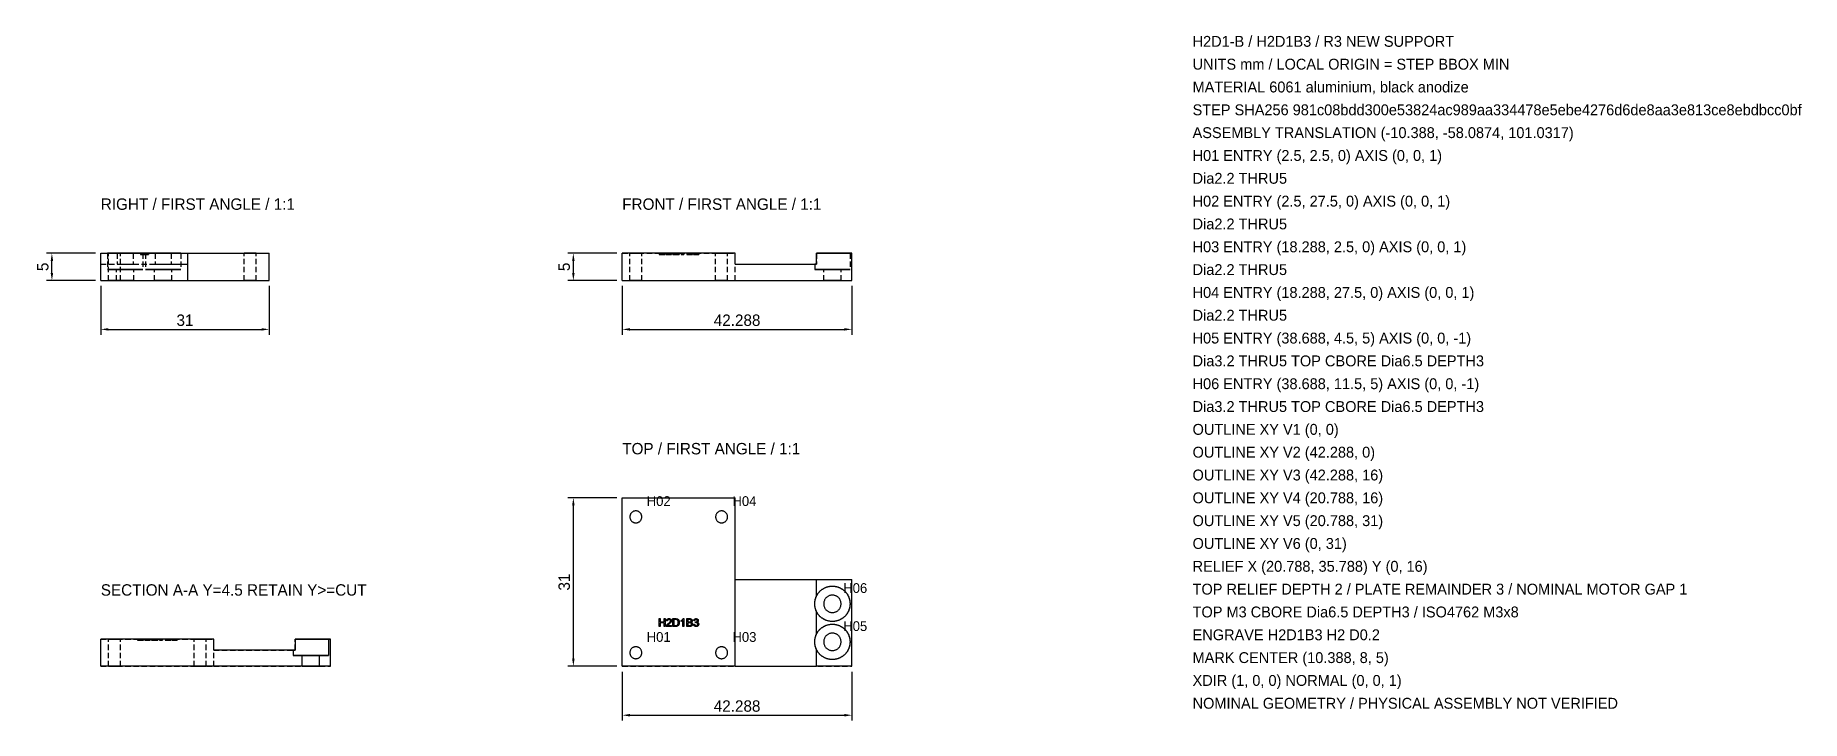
# Model space of a CAD drawing. Header units: millimetres. Extents: x -108 to 217, y -81 to 45.
import ezdxf

# ---------------------------------------------------------------- set-up
doc = ezdxf.new("R2010")
doc.units = ezdxf.units.MM
doc.linetypes.add('DASHED', pattern=[1.5, 1, -0.5])
for name, color, linetype in [('ANNOTATION', 7, 'Continuous'), ('DIMENSION', 3, 'Continuous'), ('HIDDEN', 8, 'DASHED'), ('VISIBLE', 7, 'Continuous')]:
    doc.layers.add(name, color=color, linetype=linetype)
doc.dimstyles.get("Standard").update_dxf_attribs({"dimtxt": 2.5, "dimasz": 2.5, "dimexe": 1.25, "dimexo": 0.625, "dimtad": 1, "dimcen": 2.5, "dimazin": 3, "dimtfac": 1, "dimtmove": 0, "dimatfit": 3})

msp = doc.modelspace()

# ---------------------------------------------------------------- texts
at = {"layer": 'ANNOTATION'}
for s, height, p in [('H2D1-B / H2D1B3 / R3 NEW SUPPORT', 2, (105, 43)), ('UNITS mm / LOCAL ORIGIN = STEP BBOX MIN', 2, (105, 38.8)), ('MATERIAL 6061 aluminium, black anodize', 2, (105, 34.6)), ('STEP SHA256 981c08bdd300e53824ac989aa334478e5ebe4276d6de8aa3e813ce8ebdbcc0bf', 2, (105, 30.4)), ('ASSEMBLY TRANSLATION (-10.388, -58.0874, 101.0317)', 2, (105, 26.2)), ('H01 ENTRY (2.5, 2.5, 0) AXIS (0, 0, 1)', 2, (105, 22)), ('Dia2.2 THRU5', 2, (105, 17.8)), ('RIGHT / FIRST ANGLE / 1:1', 2.1, (-96, 13)), ('FRONT / FIRST ANGLE / 1:1', 2.1, (0, 13)), ('H02 ENTRY (2.5, 27.5, 0) AXIS (0, 0, 1)', 2, (105, 13.6)), ('Dia2.2 THRU5', 2, (105, 9.4)), ('H03 ENTRY (18.288, 2.5, 0) AXIS (0, 0, 1)', 2, (105, 5.2)), ('Dia2.2 THRU5', 2, (105, 1)), ('H04 ENTRY (18.288, 27.5, 0) AXIS (0, 0, 1)', 2, (105, -3.2)), ('Dia2.2 THRU5', 2, (105, -7.4)), ('H05 ENTRY (38.688, 4.5, 5) AXIS (0, 0, -1)', 2, (105, -11.6)), ('Dia3.2 THRU5 TOP CBORE Dia6.5 DEPTH3', 2, (105, -15.8)), ('H06 ENTRY (38.688, 11.5, 5) AXIS (0, 0, -1)', 2, (105, -20)), ('Dia3.2 THRU5 TOP CBORE Dia6.5 DEPTH3', 2, (105, -24.2)), ('OUTLINE XY V1 (0, 0)', 2, (105, -28.4)), ('TOP / FIRST ANGLE / 1:1', 2.1, (0, -32)), ('OUTLINE XY V2 (42.288, 0)', 2, (105, -32.6)), ('OUTLINE XY V3 (42.288, 16)', 2, (105, -36.8)), ('OUTLINE XY V4 (20.788, 16)', 2, (105, -41)), ('H02', 1.8, (4.5, -41.5)), ('H04', 1.8, (20.28804, -41.5)), ('OUTLINE XY V5 (20.788, 31)', 2, (105, -45.2)), ('OUTLINE XY V6 (0, 31)', 2, (105, -49.4)), ('RELIEF X (20.788, 35.788) Y (0, 16)', 2, (105, -53.6)), ('SECTION A-A Y=4.5 RETAIN Y>=CUT', 2.1, (-96, -58)), ('H06', 1.8, (40.68804, -57.5)), ('TOP RELIEF DEPTH 2 / PLATE REMAINDER 3 / NOMINAL MOTOR GAP 1', 2, (105, -57.8)), ('TOP M3 CBORE Dia6.5 DEPTH3 / ISO4762 M3x8', 2, (105, -62)), ('H01', 1.8, (4.5, -66.5)), ('H03', 1.8, (20.28804, -66.5)), ('H05', 1.8, (40.68804, -64.5)), ('ENGRAVE H2D1B3 H2 D0.2', 2, (105, -66.2)), ('MARK CENTER (10.388, 8, 5)', 2, (105, -70.4)), ('XDIR (1, 0, 0) NORMAL (0, 0, 1)', 2, (105, -74.6)), ('NOMINAL GEOMETRY / PHYSICAL ASSEMBLY NOT VERIFIED', 2, (105, -78.8))]:
    msp.add_text(s, height=height, dxfattribs=at).set_placement(p)

# ---------------------------------------------------------------- dimensions: what is measured, and where the dimension line sits
at = {"layer": 'DIMENSION'}
for base, p1, p2 in [((-105, 0), (-96, 0), (-96, 5)), ((-9, 0), (0, 0), (0, 5)), ((-9, -71), (0, -71), (0, -40))]:
    msp.add_linear_dim(base=base, p1=p1, p2=p2, angle=90, dimstyle='Standard', override={"dimtxt": 2.1, "dimasz": 1.4, "dimexe": 1, "dimexo": 1, "dimtad": 1, "dimdec": 4, "dimdsep": 46, "dimclrd": 3, "dimclre": 3, "dimclrt": 7}, dxfattribs=at).render()
for base, p1, p2 in [((-96, -9), (-96, 0), (-65, 0)), ((0, -9), (0, 0), (42.28804, 0)), ((0, -80), (0, -71), (42.28804, -71))]:
    msp.add_linear_dim(base=base, p1=p1, p2=p2, dimstyle='Standard', override={"dimtxt": 2.1, "dimasz": 1.4, "dimexe": 1, "dimexo": 1, "dimtad": 1, "dimdec": 4, "dimdsep": 46, "dimclrd": 3, "dimclre": 3, "dimclrt": 7}, dxfattribs=at).render()

# ---------------------------------------------------------------- linework, layer by layer
at = {"layer": 'HIDDEN'}
for points in [[(-96, 0), (-96, 5)], [(-96, 5), (-65, 5)], [(-96, 3), (-96, 5)], [(-96, 3), (-96, 5)], [(-96, 5), (-80, 5)], [(-96, 5), (-92.96714, 5)], [(-88.25, 5), (-88.33148, 5), (-88.57185, 5), (-88.95905, 5), (-89.47366, 5), (-90.08988, 5), (-90.77681, 5), (-91.5, 5), (-92.22319, 5), (-92.91012, 5), (-93.52634, 5), (-94.04095, 5), (-94.42815, 5), (-94.66852, 5), (-94.75, 5)], [(-94.75, 5), (-94.73993, 5), (-94.70978, 5), (-94.65973, 5), (-94.59011, 5), (-94.50133, 5), (-94.39395, 5), (-94.26864, 5), (-94.12616, 5), (-93.96742, 5), (-93.79337, 5), (-93.60512, 5), (-93.40382, 5), (-93.19072, 5), (-92.96714, 5)], [(-94.75, 5), (-94.75, 2)], [(-92.4, 5), (-92.42758, 5), (-92.50893, 5), (-92.63999, 5), (-92.81416, 5), (-93.02273, 5), (-93.25523, 5), (-93.5, 5), (-93.74477, 5), (-93.97727, 5), (-94.18584, 5), (-94.36001, 5), (-94.49107, 5), (-94.57242, 5), (-94.6, 5)], [(-94.6, 5), (-94.59308, 5), (-94.57242, 5), (-94.53827, 5), (-94.49107, 5), (-94.4314, 5), (-94.36001, 5), (-94.27782, 5), (-94.18584, 5), (-94.08524, 5), (-93.97727, 5), (-93.86331, 5), (-93.74477, 5), (-93.62316, 5), (-93.5, 5)], [(-92.4, 5), (-92.42758, 5), (-92.50893, 5), (-92.63999, 5), (-92.81416, 5), (-93.02273, 5), (-93.25523, 5), (-93.5, 5), (-93.74477, 5), (-93.97727, 5), (-94.18584, 5), (-94.36001, 5), (-94.49107, 5), (-94.57242, 5), (-94.6, 5)], [(-94.6, 5), (-94.59308, 5), (-94.57242, 5), (-94.53827, 5), (-94.49107, 5), (-94.4314, 5), (-94.36001, 5), (-94.27782, 5), (-94.18584, 5), (-94.08524, 5), (-93.97727, 5), (-93.86331, 5), (-93.74477, 5), (-93.62316, 5), (-93.5, 5)], [(-94.6, 0), (-94.6, 5)], [(-94.6, 0), (-94.6, 5)], [(-93.5, 5), (-93.37684, 5), (-93.25523, 5), (-93.13669, 5), (-93.02273, 5), (-92.91476, 5), (-92.81416, 5), (-92.72218, 5), (-92.63999, 5), (-92.5686, 5), (-92.50893, 5), (-92.46173, 5), (-92.42758, 5), (-92.40692, 5), (-92.4, 5)], [(-93.5, 5), (-93.37684, 5), (-93.25523, 5), (-93.13669, 5), (-93.02273, 5), (-92.91476, 5), (-92.81416, 5), (-92.72218, 5), (-92.63999, 5), (-92.5686, 5), (-92.50893, 5), (-92.46173, 5), (-92.42758, 5), (-92.40692, 5), (-92.4, 5)], [(-92.96714, 5), (-92.96714, 3)], [(-92.4, 0), (-92.4, 5)], [(-92.4, 0), (-92.4, 5)], [(-90.03286, 5), (-85.96714, 5)], [(-90.03286, 5), (-89.80928, 5), (-89.59618, 5), (-89.39488, 5), (-89.20663, 5), (-89.03258, 5), (-88.87384, 5), (-88.73136, 5), (-88.60605, 5), (-88.49867, 5), (-88.40989, 5), (-88.34027, 5), (-88.29022, 5), (-88.26007, 5), (-88.25, 5)], [(-90.03286, 5), (-90.03286, 3)], [(-88.55566, 5), (-88.58622, 5), (-88.6127, 5), (-88.63511, 5), (-88.65344, 5), (-88.6677, 5), (-88.67789, 5), (-88.684, 5), (-88.68604, 5)], [(-88.68604, 5), (-88.68428, 5), (-88.67902, 5), (-88.67024, 5), (-88.65796, 5), (-88.64217, 5), (-88.62286, 5), (-88.60005, 5), (-88.57373, 5)], [(-88.68604, 5), (-88.68604, 4.8)], [(-88.68604, 4.8), (-88.68428, 4.8), (-88.67902, 4.8), (-88.67024, 4.8), (-88.65796, 4.8), (-88.64217, 4.8), (-88.62286, 4.8), (-88.60005, 4.8), (-88.57373, 4.8)], [(-88.55566, 4.8), (-88.58622, 4.8), (-88.6127, 4.8), (-88.63511, 4.8), (-88.65344, 4.8), (-88.6677, 4.8), (-88.67789, 4.8), (-88.684, 4.8), (-88.68604, 4.8)], [(-87.98584, 5), (-88.66064, 5)], [(-88.66064, 5), (-87.229, 5)], [(-87.229, 5), (-88.66064, 5)], [(-88.66064, 5), (-87.98584, 5)], [(-88.4917, 5), (-88.66064, 5)], [(-88.66064, 5), (-88.59839, 5), (-88.53857, 5)], [(-88.63623, 5), (-88.64691, 5), (-88.65454, 5), (-88.65912, 5), (-88.66064, 5)], [(-88.66064, 5), (-87.229, 5)], [(-87.22314, 5), (-88.66064, 5)], [(-88.66064, 5), (-87.54053, 5)], [(-88.63672, 5), (-88.64719, 5), (-88.65466, 5), (-88.65915, 5), (-88.66064, 5)], [(-88.66064, 5), (-87.229, 5)], [(-88.66064, 5), (-88.66064, 4.8)], [(-88.66064, 5), (-88.66064, 4.8)], [(-88.66064, 5), (-88.66064, 4.8)], [(-88.66064, 5), (-88.66064, 4.8)], [(-88.66064, 5), (-88.66064, 4.8)], [(-88.66064, 5), (-88.66064, 4.8)], [(-88.66064, 5), (-88.66064, 4.8)], [(-88.66064, 5), (-88.66064, 4.8)], [(-88.66064, 5), (-88.66064, 4.8)], [(-88.66064, 5), (-88.66064, 4.8)], [(-88.66064, 5), (-88.66064, 4.8)], [(-88.66064, 5), (-88.66064, 4.8)], [(-87.98584, 4.8), (-88.66064, 4.8)], [(-88.66064, 4.8), (-87.98584, 4.8)], [(-87.229, 4.8), (-88.66064, 4.8)], [(-88.66064, 4.8), (-87.229, 4.8)], [(-88.66064, 4.8), (-88.59839, 4.8), (-88.53857, 4.8)], [(-88.4917, 4.8), (-88.66064, 4.8)], [(-88.63623, 4.8), (-88.64691, 4.8), (-88.65454, 4.8), (-88.65912, 4.8), (-88.66064, 4.8)], [(-88.66064, 4.8), (-87.229, 4.8)], [(-88.66064, 4.8), (-87.54053, 4.8)], [(-87.22314, 4.8), (-88.66064, 4.8)], [(-88.63672, 4.8), (-88.64719, 4.8), (-88.65466, 4.8), (-88.65915, 4.8), (-88.66064, 4.8)], [(-88.66064, 4.8), (-87.229, 4.8)], [(-88.56592, 5), (-88.58792, 5), (-88.60706, 5), (-88.62332, 5), (-88.63672, 5)], [(-88.56592, 4.8), (-88.58792, 4.8), (-88.60706, 4.8), (-88.62332, 4.8), (-88.63672, 4.8)], [(-88.56445, 5), (-88.5867, 5), (-88.60608, 5), (-88.62259, 5), (-88.63623, 5)], [(-88.56445, 4.8), (-88.5867, 4.8), (-88.60608, 4.8), (-88.62259, 4.8), (-88.63623, 4.8)], [(-88.57373, 5), (-88.54462, 5), (-88.51343, 5), (-88.48016, 5), (-88.44482, 5), (-88.40741, 5), (-88.36792, 5), (-88.32636, 5), (-88.28271, 5)], [(-88.57373, 4.8), (-88.54462, 4.8), (-88.51343, 4.8), (-88.48016, 4.8), (-88.44482, 4.8), (-88.40741, 4.8), (-88.36792, 4.8), (-88.32636, 4.8), (-88.28271, 4.8)], [(-88.43262, 5), (-88.47336, 5), (-88.50916, 5), (-88.54001, 5), (-88.56592, 5)], [(-88.43262, 4.8), (-88.47336, 4.8), (-88.50916, 4.8), (-88.54001, 4.8), (-88.56592, 4.8)], [(-88.43457, 5), (-88.47363, 5), (-88.5083, 5), (-88.53857, 5), (-88.56445, 5)], [(-88.43457, 4.8), (-88.47363, 4.8), (-88.5083, 4.8), (-88.53857, 4.8), (-88.56445, 4.8)], [(-88.23779, 5), (-88.32797, 5), (-88.41101, 5), (-88.48691, 5), (-88.55566, 5)], [(-88.23779, 4.8), (-88.32797, 4.8), (-88.41101, 4.8), (-88.48691, 4.8), (-88.55566, 4.8)], [(-88.47461, 5), (-88.49006, 5), (-88.50345, 5), (-88.51478, 5), (-88.52405, 5), (-88.53126, 5), (-88.53641, 5), (-88.5395, 5), (-88.54053, 5)], [(-88.54053, 5), (-88.53918, 5), (-88.53516, 5), (-88.52844, 5), (-88.51904, 5), (-88.50696, 5), (-88.49219, 5), (-88.47473, 5), (-88.45459, 5)], [(-88.54053, 5), (-88.54053, 4.8)], [(-88.54053, 4.8), (-88.53918, 4.8), (-88.53516, 4.8), (-88.52844, 4.8), (-88.51904, 4.8), (-88.50696, 4.8), (-88.49219, 4.8), (-88.47473, 4.8), (-88.45459, 4.8)], [(-88.47461, 4.8), (-88.49006, 4.8), (-88.50345, 4.8), (-88.51478, 4.8), (-88.52405, 4.8), (-88.53126, 4.8), (-88.53641, 4.8), (-88.5395, 4.8), (-88.54053, 4.8)], [(-88.53857, 5), (-88.34814, 5)], [(-88.53857, 4.8), (-88.34814, 4.8)], [(-88.39648, 5), (-88.4917, 5)], [(-88.4917, 5), (-88.4917, 4.8)], [(-88.4917, 5), (-88.4917, 4.8)], [(-88.4917, 5), (-88.4917, 4.8)], [(-87.39795, 5), (-88.4917, 5)], [(-88.4917, 5), (-88.4917, 4.8)], [(-88.4917, 5), (-88.49005, 5), (-88.48511, 5), (-88.47687, 5), (-88.46533, 5)], [(-88.4917, 5), (-88.4917, 4.8)], [(-87.99951, 5), (-88.4917, 5)], [(-88.4917, 5), (-88.4917, 4.8)], [(-88.4917, 5), (-88.48999, 5), (-88.48486, 5)], [(-88.39648, 4.8), (-88.4917, 4.8)], [(-87.39795, 4.8), (-88.4917, 4.8)], [(-88.4917, 4.8), (-88.49005, 4.8), (-88.48511, 4.8), (-88.47687, 4.8), (-88.46533, 4.8)], [(-87.99951, 4.8), (-88.4917, 4.8)], [(-88.4917, 4.8), (-88.48999, 4.8), (-88.48486, 4.8)], [(-88.48486, 5), (-88.46924, 5), (-88.4458, 5)], [(-88.48486, 4.8), (-88.46924, 4.8), (-88.4458, 4.8)], [(-88.25928, 5), (-88.29533, 5), (-88.32877, 5), (-88.3596, 5), (-88.38782, 5), (-88.41343, 5), (-88.43643, 5), (-88.45683, 5), (-88.47461, 5)], [(-88.25928, 4.8), (-88.29533, 4.8), (-88.32877, 4.8), (-88.3596, 4.8), (-88.38782, 4.8), (-88.41343, 4.8), (-88.43643, 4.8), (-88.45683, 4.8), (-88.47461, 4.8)], [(-88.46533, 5), (-88.45081, 5), (-88.43359, 5), (-88.4137, 5), (-88.39111, 5)], [(-88.46533, 4.8), (-88.45081, 4.8), (-88.43359, 4.8), (-88.4137, 4.8), (-88.39111, 4.8)], [(-88.45459, 5), (-88.40906, 5), (-88.3584, 5), (-88.30261, 5), (-88.2417, 5)], [(-88.45459, 4.8), (-88.40906, 4.8), (-88.3584, 4.8), (-88.30261, 4.8), (-88.2417, 4.8)], [(-88.4458, 5), (-88.43057, 5), (-88.41223, 5), (-88.39078, 5), (-88.36621, 5)], [(-88.4458, 4.8), (-88.43057, 4.8), (-88.41223, 4.8), (-88.39078, 4.8), (-88.36621, 4.8)], [(-88.22607, 5), (-88.28635, 5), (-88.34119, 5), (-88.39059, 5), (-88.43457, 5)], [(-88.22607, 4.8), (-88.28635, 4.8), (-88.34119, 4.8), (-88.39059, 4.8), (-88.43457, 4.8)], [(-88.24561, 5), (-88.34265, 5), (-88.43262, 5)], [(-88.24561, 4.8), (-88.34265, 4.8), (-88.43262, 4.8)], [(-88.21631, 5), (-88.24818, 5), (-88.27737, 5), (-88.3039, 5), (-88.32776, 5), (-88.34895, 5), (-88.36746, 5), (-88.38331, 5), (-88.39648, 5)], [(-88.21631, 4.8), (-88.24818, 4.8), (-88.27737, 4.8), (-88.3039, 4.8), (-88.32776, 4.8), (-88.34895, 4.8), (-88.36746, 4.8), (-88.38331, 4.8), (-88.39648, 4.8)], [(-88.39111, 5), (-88.35452, 5), (-88.31213, 5), (-88.26395, 5), (-88.20996, 5)], [(-88.39111, 4.8), (-88.35452, 4.8), (-88.31213, 4.8), (-88.26395, 4.8), (-88.20996, 4.8)], [(-88.36621, 5), (-88.33908, 5), (-88.30994, 5), (-88.27878, 5), (-88.24561, 5)], [(-88.36621, 4.8), (-88.33908, 4.8), (-88.30994, 4.8), (-88.27878, 4.8), (-88.24561, 4.8)], [(-88.34814, 5), (-88.29944, 5), (-88.24707, 5), (-88.19104, 5), (-88.13135, 5)], [(-88.34814, 4.8), (-88.29944, 4.8), (-88.24707, 4.8), (-88.19104, 4.8), (-88.13135, 4.8)], [(-88.28271, 5), (-88.25928, 5)], [(-88.28271, 5), (-88.28271, 4.8)], [(-88.28271, 4.8), (-88.25928, 4.8)], [(-88.25928, 5), (-88.25928, 4.8)], [(-88.25, 5), (-88.25, 2)], [(-88.02881, 5), (-88.07678, 5), (-88.12891, 5), (-88.18518, 5), (-88.24561, 5)], [(-88.24561, 5), (-88.20688, 5), (-88.17078, 5), (-88.1373, 5), (-88.10645, 5)], [(-88.02881, 4.8), (-88.07678, 4.8), (-88.12891, 4.8), (-88.18518, 4.8), (-88.24561, 4.8)], [(-88.24561, 4.8), (-88.20688, 4.8), (-88.17078, 4.8), (-88.1373, 4.8), (-88.10645, 4.8)], [(-88.2417, 5), (-88.18381, 5), (-88.13123, 5), (-88.08395, 5), (-88.04199, 5)], [(-88.2417, 4.8), (-88.18381, 4.8), (-88.13123, 4.8), (-88.08395, 4.8), (-88.04199, 4.8)], [(-88.00684, 5), (-88.05588, 5), (-88.11072, 5), (-88.17136, 5), (-88.23779, 5)], [(-88.00684, 4.8), (-88.05588, 4.8), (-88.11072, 4.8), (-88.17136, 4.8), (-88.23779, 4.8)], [(-87.93701, 5), (-88.01624, 5), (-88.09082, 5), (-88.16077, 5), (-88.22607, 5)], [(-87.93701, 4.8), (-88.01624, 4.8), (-88.09082, 4.8), (-88.16077, 4.8), (-88.22607, 4.8)], [(-87.96436, 5), (-87.98837, 5), (-88.01453, 5), (-88.04282, 5), (-88.07324, 5), (-88.1058, 5), (-88.1405, 5), (-88.17734, 5), (-88.21631, 5)], [(-87.96436, 4.8), (-87.98837, 4.8), (-88.01453, 4.8), (-88.04282, 4.8), (-88.07324, 4.8), (-88.1058, 4.8), (-88.1405, 4.8), (-88.17734, 4.8), (-88.21631, 4.8)], [(-88.20996, 5), (-88.15006, 5), (-88.08411, 5), (-88.01212, 5), (-87.93408, 5)], [(-88.20996, 4.8), (-88.15006, 4.8), (-88.08411, 4.8), (-88.01212, 4.8), (-87.93408, 4.8)], [(-88.13135, 5), (-88.08474, 5), (-88.04062, 5), (-87.99899, 5), (-87.95984, 5), (-87.92318, 5), (-87.88901, 5), (-87.85732, 5), (-87.82813, 5)], [(-88.13135, 4.8), (-88.08474, 4.8), (-88.04062, 4.8), (-87.99899, 4.8), (-87.95984, 4.8), (-87.92318, 4.8), (-87.88901, 4.8), (-87.85732, 4.8), (-87.82813, 4.8)], [(-88.10645, 5), (-88.0791, 5), (-88.05615, 5), (-88.0376, 5), (-88.02344, 5)], [(-88.10645, 4.8), (-88.0791, 4.8), (-88.05615, 4.8), (-88.0376, 4.8), (-88.02344, 4.8)], [(-88.04199, 5), (-88.02357, 5), (-88.0076, 5), (-87.99409, 5), (-87.98303, 5), (-87.97443, 5), (-87.96829, 5), (-87.96461, 5), (-87.96338, 5)], [(-88.04199, 4.8), (-88.02357, 4.8), (-88.0076, 4.8), (-87.99409, 4.8), (-87.98303, 4.8), (-87.97443, 4.8), (-87.96829, 4.8), (-87.96461, 4.8), (-87.96338, 4.8)], [(-87.89893, 5), (-87.92133, 5), (-87.95044, 5), (-87.98627, 5), (-88.02881, 5)], [(-87.89893, 4.8), (-87.92133, 4.8), (-87.95044, 4.8), (-87.98627, 4.8), (-88.02881, 4.8)], [(-88.02344, 5), (-88.01297, 5), (-88.00549, 5), (-88.00101, 5), (-87.99951, 5)], [(-88.02344, 4.8), (-88.01297, 4.8), (-88.00549, 4.8), (-88.00101, 4.8), (-87.99951, 4.8)], [(-87.88525, 5), (-87.90384, 5), (-87.9303, 5), (-87.96463, 5), (-88.00684, 5)], [(-87.88525, 4.8), (-87.90384, 4.8), (-87.9303, 4.8), (-87.96463, 4.8), (-88.00684, 4.8)], [(-87.99951, 5), (-87.99951, 4.8)], [(-87.99951, 5), (-87.99951, 4.8)], [(-87.98584, 5), (-87.98584, 4.8)], [(-87.98584, 5), (-87.98584, 4.8)], [(-87.96338, 5), (-87.9646, 5), (-87.96826, 5), (-87.97437, 5), (-87.98291, 5)], [(-87.98291, 5), (-87.82861, 5)], [(-87.98291, 5), (-87.98291, 4.8)], [(-87.98291, 4.8), (-87.82861, 4.8)], [(-87.96338, 4.8), (-87.9646, 4.8), (-87.96826, 4.8), (-87.97437, 4.8), (-87.98291, 4.8)], [(-87.78955, 5), (-87.87476, 5), (-87.96436, 5)], [(-87.78955, 4.8), (-87.87476, 4.8), (-87.96436, 4.8)], [(-87.96338, 5), (-87.96338, 4.8)], [(-87.59668, 5), (-87.6738, 5), (-87.75623, 5), (-87.84396, 5), (-87.93701, 5)], [(-87.59668, 4.8), (-87.6738, 4.8), (-87.75623, 4.8), (-87.84396, 4.8), (-87.93701, 4.8)], [(-87.93408, 5), (-87.87955, 5), (-87.82828, 5), (-87.78025, 5), (-87.73547, 5), (-87.69395, 5), (-87.65567, 5), (-87.62064, 5), (-87.58887, 5)], [(-87.93408, 4.8), (-87.87955, 4.8), (-87.82828, 4.8), (-87.78025, 4.8), (-87.73547, 4.8), (-87.69395, 4.8), (-87.65567, 4.8), (-87.62064, 4.8), (-87.58887, 4.8)], [(-87.76807, 5), (-87.80664, 5), (-87.84131, 5), (-87.87207, 5), (-87.89893, 5)], [(-87.89893, 5), (-87.89893, 4.8)], [(-87.76807, 4.8), (-87.80664, 4.8), (-87.84131, 4.8), (-87.87207, 4.8), (-87.89893, 4.8)], [(-87.76416, 5), (-87.80029, 5), (-87.83252, 5), (-87.86084, 5), (-87.88525, 5)], [(-87.88525, 5), (-87.88525, 4.8)], [(-87.76416, 4.8), (-87.80029, 4.8), (-87.83252, 4.8), (-87.86084, 4.8), (-87.88525, 4.8)], [(-87.82861, 5), (-87.83057, 5)], [(-87.83057, 5), (-87.8269, 5), (-87.81592, 5), (-87.79761, 5), (-87.77197, 5)], [(-87.83057, 5), (-87.83057, 4.8)], [(-87.83057, 5), (-87.83057, 4.8)], [(-87.39795, 5), (-87.83057, 5)], [(-87.83057, 5), (-87.83057, 4.8)], [(-87.83057, 5), (-87.82953, 5), (-87.82642, 5), (-87.82123, 5), (-87.81396, 5)], [(-87.83057, 4.8), (-87.8269, 4.8), (-87.81592, 4.8), (-87.79761, 4.8), (-87.77197, 4.8)], [(-87.82861, 4.8), (-87.83057, 4.8)], [(-87.39795, 4.8), (-87.83057, 4.8)], [(-87.83057, 4.8), (-87.82953, 4.8), (-87.82642, 4.8), (-87.82123, 4.8), (-87.81396, 4.8)], [(-87.82861, 5), (-87.82861, 4.8)], [(-87.82813, 5), (-87.71936, 5), (-87.6167, 5)], [(-87.82813, 4.8), (-87.71936, 4.8), (-87.6167, 4.8)], [(-87.229, 5), (-87.81689, 5)], [(-87.81689, 5), (-87.229, 5)], [(-87.81689, 5), (-87.81689, 4.8)], [(-87.81689, 5), (-87.81689, 4.8)], [(-87.81689, 4.8), (-87.229, 4.8)], [(-87.229, 4.8), (-87.81689, 4.8)], [(-87.81396, 5), (-87.80145, 5), (-87.7854, 5), (-87.76581, 5), (-87.74268, 5)], [(-87.81396, 4.8), (-87.80145, 4.8), (-87.7854, 4.8), (-87.76581, 4.8), (-87.74268, 4.8)], [(-87.62061, 5), (-87.78955, 5)], [(-87.62061, 4.8), (-87.78955, 4.8)], [(-87.77197, 5), (-87.73871, 5), (-87.69751, 5), (-87.64838, 5), (-87.59131, 5)], [(-87.77197, 4.8), (-87.73871, 4.8), (-87.69751, 4.8), (-87.64838, 4.8), (-87.59131, 4.8)], [(-87.59521, 5), (-87.68433, 5), (-87.76807, 5)], [(-87.59521, 4.8), (-87.68433, 4.8), (-87.76807, 4.8)], [(-87.59521, 5), (-87.64056, 5), (-87.68384, 5), (-87.72504, 5), (-87.76416, 5)], [(-87.59521, 4.8), (-87.64056, 4.8), (-87.68384, 4.8), (-87.72504, 4.8), (-87.76416, 4.8)], [(-87.66162, 5), (-87.69, 5), (-87.7146, 5), (-87.73541, 5), (-87.75244, 5)], [(-87.75244, 5), (-87.58252, 5)], [(-87.75244, 5), (-87.75244, 4.8)], [(-87.75244, 4.8), (-87.58252, 4.8)], [(-87.66162, 4.8), (-87.69, 4.8), (-87.7146, 4.8), (-87.73541, 4.8), (-87.75244, 4.8)], [(-81.25, 5), (-81.33148, 5), (-81.57185, 5), (-81.95905, 5), (-82.47366, 5), (-83.08988, 5), (-83.77681, 5), (-84.5, 5), (-85.22319, 5), (-85.91012, 5), (-86.52634, 5), (-87.04095, 5), (-87.42815, 5), (-87.66852, 5), (-87.75, 5)], [(-87.75, 5), (-87.73993, 5), (-87.70978, 5), (-87.65973, 5), (-87.59011, 5), (-87.50133, 5), (-87.39395, 5), (-87.26864, 5), (-87.12616, 5), (-86.96742, 5), (-86.79337, 5), (-86.60512, 5), (-86.40382, 5), (-86.19072, 5), (-85.96714, 5)], [(-87.75, 5), (-87.75, 2)], [(-87.74268, 5), (-87.71619, 5), (-87.68652, 5), (-87.65369, 5), (-87.61768, 5)], [(-87.74268, 4.8), (-87.71619, 4.8), (-87.68652, 4.8), (-87.65369, 4.8), (-87.61768, 4.8)], [(-87.54053, 5), (-87.66162, 5)], [(-87.54053, 4.8), (-87.66162, 4.8)], [(-87.44482, 5), (-87.48657, 5), (-87.53564, 5), (-87.59204, 5), (-87.65576, 5)], [(-87.65576, 5), (-87.63721, 5)], [(-87.65576, 5), (-87.65576, 4.8)], [(-87.65576, 4.8), (-87.63721, 4.8)], [(-87.44482, 4.8), (-87.48657, 4.8), (-87.53564, 4.8), (-87.59204, 4.8), (-87.65576, 4.8)], [(-87.63721, 5), (-87.58817, 5), (-87.54214, 5), (-87.49912, 5), (-87.45911, 5), (-87.4221, 5), (-87.38809, 5), (-87.35709, 5), (-87.3291, 5)], [(-87.63721, 5), (-87.63721, 4.8)], [(-87.63721, 4.8), (-87.58817, 4.8), (-87.54214, 4.8), (-87.49912, 4.8), (-87.45911, 4.8), (-87.4221, 4.8), (-87.38809, 4.8), (-87.35709, 4.8), (-87.3291, 4.8)], [(-87.43213, 5), (-87.44925, 5), (-87.46838, 5), (-87.48953, 5), (-87.5127, 5), (-87.53787, 5), (-87.56506, 5), (-87.59427, 5), (-87.62549, 5)], [(-87.62549, 5), (-87.59424, 5)], [(-87.62549, 5), (-87.62549, 4.8)], [(-87.62549, 4.8), (-87.59424, 4.8)], [(-87.43213, 4.8), (-87.44925, 4.8), (-87.46838, 4.8), (-87.48953, 4.8), (-87.5127, 4.8), (-87.53787, 4.8), (-87.56506, 4.8), (-87.59427, 4.8), (-87.62549, 4.8)], [(-87.3374, 5), (-87.39795, 5), (-87.46533, 5), (-87.53955, 5), (-87.62061, 5)], [(-87.3374, 4.8), (-87.39795, 4.8), (-87.46533, 4.8), (-87.53955, 4.8), (-87.62061, 4.8)], [(-87.61768, 5), (-87.5831, 5), (-87.55066, 5), (-87.52036, 5), (-87.49219, 5)], [(-87.61768, 4.8), (-87.5831, 4.8), (-87.55066, 4.8), (-87.52036, 4.8), (-87.49219, 4.8)], [(-87.6167, 5), (-87.5665, 5), (-87.52039, 5), (-87.47836, 5), (-87.44043, 5)], [(-87.6167, 4.8), (-87.5665, 4.8), (-87.52039, 4.8), (-87.47836, 4.8), (-87.44043, 4.8)], [(-87.35205, 5), (-87.40323, 5), (-87.46106, 5), (-87.52554, 5), (-87.59668, 5)], [(-87.35205, 4.8), (-87.40323, 4.8), (-87.46106, 4.8), (-87.52554, 4.8), (-87.59668, 4.8)], [(-87.40625, 5), (-87.49866, 5), (-87.59521, 5)], [(-87.41064, 5), (-87.50024, 5), (-87.59521, 5)], [(-87.40625, 4.8), (-87.49866, 4.8), (-87.59521, 4.8)], [(-87.41064, 4.8), (-87.50024, 4.8), (-87.59521, 4.8)], [(-87.59424, 5), (-87.55129, 5), (-87.51083, 5), (-87.47286, 5), (-87.43738, 5), (-87.40438, 5), (-87.37387, 5), (-87.34585, 5), (-87.32031, 5)], [(-87.59424, 5), (-87.59424, 4.8)], [(-87.59424, 4.8), (-87.55129, 4.8), (-87.51083, 4.8), (-87.47286, 4.8), (-87.43738, 4.8), (-87.40438, 4.8), (-87.37387, 4.8), (-87.34585, 4.8), (-87.32031, 4.8)], [(-87.59131, 5), (-87.54504, 5), (-87.50293, 5), (-87.46497, 5), (-87.43115, 5)], [(-87.59131, 4.8), (-87.54504, 4.8), (-87.50293, 4.8), (-87.46497, 4.8), (-87.43115, 4.8)], [(-87.58887, 5), (-87.55996, 5), (-87.53354, 5), (-87.50961, 5), (-87.48816, 5), (-87.4692, 5), (-87.45273, 5), (-87.43874, 5), (-87.42725, 5)], [(-87.58887, 4.8), (-87.55996, 4.8), (-87.53354, 4.8), (-87.50961, 4.8), (-87.48816, 4.8), (-87.4692, 4.8), (-87.45273, 4.8), (-87.43874, 4.8), (-87.42725, 4.8)], [(-87.58252, 5), (-87.54602, 5), (-87.50586, 5), (-87.46204, 5), (-87.41455, 5)], [(-87.58252, 5), (-87.58252, 4.8)], [(-87.58252, 4.8), (-87.54602, 4.8), (-87.50586, 4.8), (-87.46204, 4.8), (-87.41455, 4.8)], [(-87.54053, 5), (-87.54053, 4.8)], [(-87.49219, 5), (-87.46722, 5), (-87.44653, 5), (-87.43011, 5), (-87.41797, 5)], [(-87.49219, 4.8), (-87.46722, 4.8), (-87.44653, 4.8), (-87.43011, 4.8), (-87.41797, 4.8)], [(-87.36865, 5), (-87.36984, 5), (-87.37341, 5), (-87.37936, 5), (-87.3877, 5), (-87.39841, 5), (-87.4115, 5), (-87.42697, 5), (-87.44482, 5)], [(-87.36865, 4.8), (-87.36984, 4.8), (-87.37341, 4.8), (-87.37936, 4.8), (-87.3877, 4.8), (-87.39841, 4.8), (-87.4115, 4.8), (-87.42697, 4.8), (-87.44482, 4.8)], [(-87.44043, 5), (-87.42361, 5), (-87.40903, 5), (-87.39669, 5), (-87.3866, 5), (-87.37875, 5), (-87.37314, 5), (-87.36977, 5), (-87.36865, 5)], [(-87.44043, 4.8), (-87.42361, 4.8), (-87.40903, 4.8), (-87.39669, 4.8), (-87.3866, 4.8), (-87.37875, 4.8), (-87.37314, 4.8), (-87.36977, 4.8), (-87.36865, 4.8)], [(-87.36768, 5), (-87.36868, 5), (-87.3717, 5), (-87.37674, 5), (-87.38379, 5), (-87.39285, 5), (-87.40393, 5), (-87.41702, 5), (-87.43213, 5)], [(-87.36768, 4.8), (-87.36868, 4.8), (-87.3717, 4.8), (-87.37674, 4.8), (-87.38379, 4.8), (-87.39285, 4.8), (-87.40393, 4.8), (-87.41702, 4.8), (-87.43213, 4.8)], [(-87.43115, 5), (-87.40338, 5), (-87.38355, 5), (-87.37164, 5), (-87.36768, 5)], [(-87.43115, 4.8), (-87.40338, 4.8), (-87.38355, 4.8), (-87.37164, 4.8), (-87.36768, 4.8)], [(-87.42725, 5), (-87.41443, 5), (-87.40527, 5), (-87.39978, 5), (-87.39795, 5)], [(-87.42725, 4.8), (-87.41443, 4.8), (-87.40527, 4.8), (-87.39978, 4.8), (-87.39795, 4.8)], [(-87.41797, 5), (-87.40921, 5), (-87.40295, 5), (-87.3992, 5), (-87.39795, 5)], [(-87.41797, 4.8), (-87.40921, 4.8), (-87.40295, 4.8), (-87.3992, 4.8), (-87.39795, 4.8)], [(-87.41455, 5), (-87.31738, 5), (-87.22314, 5)], [(-87.41455, 4.8), (-87.31738, 4.8), (-87.22314, 4.8)], [(-87.27344, 5), (-87.30087, 5), (-87.33289, 5), (-87.36948, 5), (-87.41064, 5)], [(-87.27344, 4.8), (-87.30087, 4.8), (-87.33289, 4.8), (-87.36948, 4.8), (-87.41064, 4.8)], [(-87.27246, 5), (-87.29712, 5), (-87.32764, 5), (-87.36401, 5), (-87.40625, 5)], [(-87.27246, 4.8), (-87.29712, 4.8), (-87.32764, 4.8), (-87.36401, 4.8), (-87.40625, 4.8)], [(-87.39795, 5), (-87.39795, 4.8)], [(-87.39795, 5), (-87.39795, 4.8)], [(-87.39795, 5), (-87.39795, 4.8)], [(-87.39795, 5), (-87.39795, 4.8)], [(-87.36865, 5), (-87.36865, 4.8)], [(-87.36768, 5), (-87.36768, 4.8)], [(-87.24951, 5), (-87.26654, 5), (-87.28931, 5), (-87.31781, 5), (-87.35205, 5)], [(-87.24951, 4.8), (-87.26654, 4.8), (-87.28931, 4.8), (-87.31781, 4.8), (-87.35205, 4.8)], [(-87.22314, 5), (-87.22493, 5), (-87.23029, 5), (-87.23921, 5), (-87.25171, 5), (-87.26778, 5), (-87.28741, 5), (-87.31062, 5), (-87.3374, 5)], [(-87.22314, 4.8), (-87.22493, 4.8), (-87.23029, 4.8), (-87.23921, 4.8), (-87.25171, 4.8), (-87.26778, 4.8), (-87.28741, 4.8), (-87.31062, 4.8), (-87.3374, 4.8)], [(-87.3291, 5), (-87.30427, 5), (-87.28275, 5), (-87.26453, 5), (-87.24963, 5), (-87.23804, 5), (-87.22977, 5), (-87.2248, 5), (-87.22314, 5)], [(-87.3291, 4.8), (-87.30427, 4.8), (-87.28275, 4.8), (-87.26453, 4.8), (-87.24963, 4.8), (-87.23804, 4.8), (-87.22977, 4.8), (-87.2248, 4.8), (-87.22314, 4.8)], [(-87.32031, 5), (-87.29754, 5), (-87.2778, 5), (-87.2611, 5), (-87.24744, 5), (-87.23681, 5), (-87.22922, 5), (-87.22466, 5), (-87.22314, 5)], [(-87.32031, 4.8), (-87.29754, 4.8), (-87.2778, 4.8), (-87.2611, 4.8), (-87.24744, 4.8), (-87.23681, 4.8), (-87.22922, 4.8), (-87.22466, 4.8), (-87.22314, 4.8)], [(-87.22314, 5), (-87.22629, 5), (-87.23572, 5), (-87.25143, 5), (-87.27344, 5)], [(-87.22314, 4.8), (-87.22629, 4.8), (-87.23572, 4.8), (-87.25143, 4.8), (-87.27344, 4.8)], [(-87.229, 5), (-87.23172, 5), (-87.23987, 5), (-87.25345, 5), (-87.27246, 5)], [(-87.229, 4.8), (-87.23172, 4.8), (-87.23987, 4.8), (-87.25345, 4.8), (-87.27246, 4.8)], [(-87.229, 5), (-87.23029, 5), (-87.23413, 5), (-87.24054, 5), (-87.24951, 5)], [(-87.229, 4.8), (-87.23029, 4.8), (-87.23413, 4.8), (-87.24054, 4.8), (-87.24951, 4.8)], [(-87.229, 5), (-87.229, 4.8)], [(-87.229, 5), (-87.229, 4.8)], [(-87.229, 5), (-87.229, 4.8)], [(-87.229, 5), (-87.229, 4.8)], [(-87.229, 5), (-87.229, 4.8)], [(-87.229, 5), (-87.229, 4.8)], [(-87.229, 5), (-87.229, 4.8)], [(-87.229, 5), (-87.229, 4.8)], [(-87.22314, 5), (-87.22314, 4.8)], [(-87.22314, 5), (-87.22314, 4.8)], [(-87.22314, 5), (-87.22314, 4.8)], [(-87.22314, 5), (-87.22314, 4.8)], [(-85.96714, 5), (-85.96714, 3)], [(-83.03286, 5), (-80, 5)], [(-83.03286, 5), (-82.80928, 5), (-82.59618, 5), (-82.39488, 5), (-82.20663, 5), (-82.03258, 5), (-81.87384, 5), (-81.73136, 5), (-81.60605, 5), (-81.49867, 5), (-81.40989, 5), (-81.34027, 5), (-81.29022, 5), (-81.26007, 5), (-81.25, 5)], [(-83.03286, 5), (-83.03286, 3)], [(-81.25, 5), (-81.25, 2)], [(-80, 3), (-80, 5)], [(-67.4, 5), (-67.42758, 5), (-67.50893, 5), (-67.63999, 5), (-67.81416, 5), (-68.02273, 5), (-68.25523, 5), (-68.5, 5), (-68.74477, 5), (-68.97727, 5), (-69.18584, 5), (-69.36001, 5), (-69.49107, 5), (-69.57242, 5), (-69.6, 5)], [(-69.6, 5), (-69.59308, 5), (-69.57242, 5), (-69.53827, 5), (-69.49107, 5), (-69.4314, 5), (-69.36001, 5), (-69.27782, 5), (-69.18584, 5), (-69.08524, 5), (-68.97727, 5), (-68.86331, 5), (-68.74477, 5), (-68.62316, 5), (-68.5, 5)], [(-67.4, 5), (-67.42758, 5), (-67.50893, 5), (-67.63999, 5), (-67.81416, 5), (-68.02273, 5), (-68.25523, 5), (-68.5, 5), (-68.74477, 5), (-68.97727, 5), (-69.18584, 5), (-69.36001, 5), (-69.49107, 5), (-69.57242, 5), (-69.6, 5)], [(-69.6, 5), (-69.59308, 5), (-69.57242, 5), (-69.53827, 5), (-69.49107, 5), (-69.4314, 5), (-69.36001, 5), (-69.27782, 5), (-69.18584, 5), (-69.08524, 5), (-68.97727, 5), (-68.86331, 5), (-68.74477, 5), (-68.62316, 5), (-68.5, 5)], [(-69.6, 0), (-69.6, 5)], [(-69.6, 0), (-69.6, 5)], [(-68.5, 5), (-68.37684, 5), (-68.25523, 5), (-68.13669, 5), (-68.02273, 5), (-67.91476, 5), (-67.81416, 5), (-67.72218, 5), (-67.63999, 5), (-67.5686, 5), (-67.50893, 5), (-67.46173, 5), (-67.42758, 5), (-67.40692, 5), (-67.4, 5)], [(-68.5, 5), (-68.37684, 5), (-68.25523, 5), (-68.13669, 5), (-68.02273, 5), (-67.91476, 5), (-67.81416, 5), (-67.72218, 5), (-67.63999, 5), (-67.5686, 5), (-67.50893, 5), (-67.46173, 5), (-67.42758, 5), (-67.40692, 5), (-67.4, 5)], [(-67.4, 0), (-67.4, 5)], [(-67.4, 0), (-67.4, 5)], [(-65, 0), (-65, 5)], [(0, 0), (0, 5)], [(0, 5), (20.78804, 5)], [(3.6, 5), (3.57242, 5), (3.49107, 5), (3.36001, 5), (3.18584, 5), (2.97727, 5), (2.74477, 5), (2.5, 5), (2.25523, 5), (2.02273, 5), (1.81416, 5), (1.63999, 5), (1.50893, 5), (1.42758, 5), (1.4, 5)], [(1.4, 5), (1.42758, 5), (1.50893, 5), (1.63999, 5), (1.81416, 5), (2.02273, 5), (2.25523, 5), (2.5, 5), (2.74477, 5), (2.97727, 5), (3.18584, 5), (3.36001, 5), (3.49107, 5), (3.57242, 5), (3.6, 5)], [(3.6, 5), (3.57242, 5), (3.49107, 5), (3.36001, 5), (3.18584, 5), (2.97727, 5), (2.74477, 5), (2.5, 5), (2.25523, 5), (2.02273, 5), (1.81416, 5), (1.63999, 5), (1.50893, 5), (1.42758, 5), (1.4, 5)], [(1.4, 5), (1.42758, 5), (1.50893, 5), (1.63999, 5), (1.81416, 5), (2.02273, 5), (2.25523, 5), (2.5, 5), (2.74477, 5), (2.97727, 5), (3.18584, 5), (3.36001, 5), (3.49107, 5), (3.57242, 5), (3.6, 5)], [(1.4, 0), (1.4, 5)], [(1.4, 0), (1.4, 5)], [(3.6, 0), (3.6, 5)], [(3.6, 0), (3.6, 5)], [(6.95786, 5), (6.76841, 5)], [(6.76841, 5), (6.95786, 5)], [(6.76841, 5), (6.76841, 4.8)], [(6.76841, 5), (6.76841, 4.8)], [(6.76841, 4.8), (6.95786, 4.8)], [(6.95786, 4.8), (6.76841, 4.8)], [(6.95786, 5), (7.702, 5)], [(7.702, 5), (6.95786, 5)], [(6.95786, 5), (6.95786, 4.8)], [(6.95786, 5), (6.95786, 4.8)], [(6.95786, 5), (6.95786, 4.8)], [(6.95786, 5), (6.95786, 4.8)], [(7.702, 4.8), (6.95786, 4.8)], [(6.95786, 4.8), (7.702, 4.8)], [(7.702, 5), (7.89146, 5)], [(7.89146, 5), (7.702, 5)], [(7.702, 5), (7.702, 4.8)], [(7.702, 5), (7.702, 4.8)], [(7.702, 5), (7.702, 4.8)], [(7.702, 5), (7.702, 4.8)], [(7.89146, 4.8), (7.702, 4.8)], [(7.702, 4.8), (7.89146, 4.8)], [(7.89146, 5), (7.89146, 4.8)], [(7.89146, 5), (7.89146, 4.8)], [(8.11314, 5), (8.11298, 5)], [(8.11298, 5), (8.11427, 5), (8.11815, 5), (8.1246, 5), (8.13364, 5)], [(8.11298, 4.8), (8.11298, 5)], [(8.11314, 4.8), (8.11298, 4.8)], [(8.11298, 4.8), (8.11427, 4.8), (8.11815, 4.8), (8.1246, 4.8), (8.13364, 4.8)], [(9.05943, 5), (8.11314, 5)], [(8.11314, 5), (8.11314, 4.8)], [(9.05943, 4.8), (8.11314, 4.8)], [(8.13364, 5), (8.15443, 5), (8.18064, 5), (8.21229, 5), (8.24937, 5)], [(8.13364, 4.8), (8.15443, 4.8), (8.18064, 4.8), (8.21229, 4.8), (8.24937, 4.8)], [(8.327, 5), (8.14634, 5)], [(8.14634, 5), (8.15258, 5), (8.16203, 5), (8.17468, 5), (8.19053, 5), (8.20959, 5), (8.23185, 5), (8.25732, 5), (8.28599, 5)], [(8.14634, 5), (8.14634, 4.8)], [(8.14634, 4.8), (8.15258, 4.8), (8.16203, 4.8), (8.17468, 4.8), (8.19053, 4.8), (8.20959, 4.8), (8.23185, 4.8), (8.25732, 4.8), (8.28599, 4.8)], [(8.327, 4.8), (8.14634, 4.8)], [(8.24937, 5), (8.27037, 5), (8.29359, 5), (8.31902, 5), (8.34666, 5), (8.37651, 5), (8.40858, 5), (8.44286, 5), (8.47935, 5)], [(8.24937, 4.8), (8.27037, 4.8), (8.29359, 4.8), (8.31902, 4.8), (8.34666, 4.8), (8.37651, 4.8), (8.40858, 4.8), (8.44286, 4.8), (8.47935, 4.8)], [(8.28599, 5), (8.31756, 5), (8.35172, 5), (8.38848, 5), (8.42783, 5), (8.46978, 5), (8.51432, 5), (8.56146, 5), (8.61118, 5)], [(8.28599, 4.8), (8.31756, 4.8), (8.35172, 4.8), (8.38848, 4.8), (8.42783, 4.8), (8.46978, 4.8), (8.51432, 4.8), (8.56146, 4.8), (8.61118, 4.8)], [(8.40415, 5), (8.38628, 5), (8.37077, 5), (8.3576, 5), (8.34678, 5), (8.33831, 5), (8.33219, 5), (8.32842, 5), (8.327, 5)], [(8.327, 5), (8.327, 4.8)], [(8.40415, 4.8), (8.38628, 4.8), (8.37077, 4.8), (8.3576, 4.8), (8.34678, 4.8), (8.33831, 4.8), (8.33219, 4.8), (8.32842, 4.8), (8.327, 4.8)], [(8.4315, 5), (8.39048, 5), (8.35728, 5)], [(8.35728, 5), (9.05943, 5)], [(8.35728, 5), (8.35728, 4.8)], [(8.4315, 4.8), (8.39048, 4.8), (8.35728, 4.8)], [(8.35728, 4.8), (9.05943, 4.8)], [(8.60728, 5), (8.54697, 5), (8.49302, 5), (8.44541, 5), (8.40415, 5)], [(8.60728, 4.8), (8.54697, 4.8), (8.49302, 4.8), (8.44541, 4.8), (8.40415, 4.8)], [(8.63462, 5), (8.59684, 5), (8.5626, 5), (8.5319, 5), (8.50474, 5), (8.48112, 5), (8.46104, 5), (8.4445, 5), (8.4315, 5)], [(8.63462, 4.8), (8.59684, 4.8), (8.5626, 4.8), (8.5319, 4.8), (8.50474, 4.8), (8.48112, 4.8), (8.46104, 4.8), (8.4445, 4.8), (8.4315, 4.8)], [(8.47935, 5), (8.53533, 5), (8.58659, 5), (8.63311, 5), (8.6749, 5), (8.71197, 5), (8.7443, 5), (8.7719, 5), (8.79478, 5)], [(8.47935, 4.8), (8.53533, 4.8), (8.58659, 4.8), (8.63311, 4.8), (8.6749, 4.8), (8.71197, 4.8), (8.7443, 4.8), (8.7719, 4.8), (8.79478, 4.8)], [(8.8021, 5), (8.76191, 5), (8.71604, 5), (8.6645, 5), (8.60728, 5)], [(8.8021, 4.8), (8.76191, 4.8), (8.71604, 4.8), (8.6645, 4.8), (8.60728, 4.8)], [(8.61118, 5), (8.66135, 5), (8.70884, 5), (8.75364, 5), (8.79575, 5), (8.83518, 5), (8.87193, 5), (8.90598, 5), (8.93736, 5)], [(8.61118, 4.8), (8.66135, 4.8), (8.70884, 4.8), (8.75364, 4.8), (8.79575, 4.8), (8.83518, 4.8), (8.87193, 4.8), (8.90598, 4.8), (8.93736, 4.8)], [(8.90562, 5), (8.88355, 5), (8.8581, 5), (8.82929, 5), (8.7971, 5), (8.76154, 5), (8.7226, 5), (8.6803, 5), (8.63462, 5)], [(8.90562, 4.8), (8.88355, 4.8), (8.8581, 4.8), (8.82929, 4.8), (8.7971, 4.8), (8.76154, 4.8), (8.7226, 4.8), (8.6803, 4.8), (8.63462, 4.8)], [(8.79478, 5), (8.814, 5), (8.83067, 5), (8.84477, 5), (8.8563, 5), (8.86527, 5), (8.87168, 5), (8.87553, 5), (8.87681, 5)], [(8.79478, 4.8), (8.814, 4.8), (8.83067, 4.8), (8.84477, 4.8), (8.8563, 4.8), (8.86527, 4.8), (8.87168, 4.8), (8.87553, 4.8), (8.87681, 4.8)], [(8.87681, 5), (8.87564, 5), (8.87214, 5), (8.8663, 5), (8.85813, 5), (8.84763, 5), (8.83479, 5), (8.81961, 5), (8.8021, 5)], [(8.87681, 4.8), (8.87564, 4.8), (8.87214, 4.8), (8.8663, 4.8), (8.85813, 4.8), (8.84763, 4.8), (8.83479, 4.8), (8.81961, 4.8), (8.8021, 4.8)], [(8.87681, 5), (8.87681, 4.8)], [(9.02232, 5), (9.00184, 5), (8.97556, 5), (8.94349, 5), (8.90562, 5)], [(9.02232, 4.8), (9.00184, 4.8), (8.97556, 4.8), (8.94349, 4.8), (8.90562, 4.8)], [(8.93736, 5), (8.96551, 5), (8.98991, 5), (9.01055, 5), (9.02744, 5), (9.04058, 5), (9.04997, 5), (9.0556, 5), (9.05747, 5)], [(8.93736, 4.8), (8.96551, 4.8), (8.98991, 4.8), (9.01055, 4.8), (9.02744, 4.8), (9.04058, 4.8), (9.04997, 4.8), (9.0556, 4.8), (9.05747, 4.8)], [(9.05747, 5), (9.05528, 5), (9.04868, 5), (9.0377, 5), (9.02232, 5)], [(9.05747, 4.8), (9.05528, 4.8), (9.04868, 4.8), (9.0377, 4.8), (9.02232, 4.8)], [(9.05747, 5), (9.05747, 4.8)], [(9.05943, 5), (9.05943, 4.8)], [(9.05943, 5), (9.05943, 4.8)], [(9.83579, 5), (9.31919, 5)], [(9.31919, 5), (9.81236, 5)], [(9.31919, 5), (9.31919, 4.8)], [(9.31919, 5), (9.31919, 4.8)], [(9.31919, 4.8), (9.81236, 4.8)], [(9.83579, 4.8), (9.31919, 4.8)], [(9.50864, 5), (9.50864, 4.8)], [(9.50864, 5), (9.50864, 4.8)], [(9.50864, 5), (9.81431, 5)], [(9.80943, 5), (9.50864, 5)], [(9.50864, 4.8), (9.81431, 4.8)], [(9.80943, 4.8), (9.50864, 4.8)], [(10.05454, 5), (10.03405, 5), (10.01066, 5), (9.98437, 5), (9.95518, 5), (9.92309, 5), (9.8881, 5), (9.85021, 5), (9.80943, 5)], [(10.05454, 4.8), (10.03405, 4.8), (10.01066, 4.8), (9.98437, 4.8), (9.95518, 4.8), (9.92309, 4.8), (9.8881, 4.8), (9.85021, 4.8), (9.80943, 4.8)], [(9.81236, 5), (9.85287, 5), (9.89091, 5), (9.92648, 5), (9.95957, 5), (9.9902, 5), (10.01835, 5), (10.04403, 5), (10.06724, 5)], [(9.81236, 4.8), (9.85287, 4.8), (9.89091, 4.8), (9.92648, 4.8), (9.95957, 4.8), (9.9902, 4.8), (10.01835, 4.8), (10.04403, 4.8), (10.06724, 4.8)], [(9.81431, 5), (9.8813, 5), (9.94065, 5), (9.99238, 5), (10.03648, 5)], [(9.81431, 4.8), (9.8813, 4.8), (9.94065, 4.8), (9.99238, 4.8), (10.03648, 4.8)], [(10.06577, 5), (10.01386, 5), (9.95823, 5), (9.89887, 5), (9.83579, 5)], [(10.06577, 4.8), (10.01386, 4.8), (9.95823, 4.8), (9.89887, 4.8), (9.83579, 4.8)], [(10.03648, 5), (10.07472, 5), (10.10886, 5), (10.13892, 5), (10.16489, 5)], [(10.03648, 4.8), (10.07472, 4.8), (10.10886, 4.8), (10.13892, 4.8), (10.16489, 4.8)], [(10.23374, 5), (10.19489, 5), (10.15208, 5), (10.10529, 5), (10.05454, 5)], [(10.23374, 4.8), (10.19489, 4.8), (10.15208, 4.8), (10.10529, 4.8), (10.05454, 4.8)], [(10.23667, 5), (10.19944, 5), (10.15855, 5), (10.11399, 5), (10.06577, 5)], [(10.23667, 4.8), (10.19944, 4.8), (10.15855, 4.8), (10.11399, 4.8), (10.06577, 4.8)], [(10.06724, 5), (10.1265, 5), (10.18125, 5), (10.23148, 5), (10.2772, 5)], [(10.06724, 4.8), (10.1265, 4.8), (10.18125, 4.8), (10.23148, 4.8), (10.2772, 4.8)], [(10.16489, 5), (10.19672, 5), (10.22483, 5), (10.24921, 5), (10.26988, 5)], [(10.16489, 4.8), (10.19672, 4.8), (10.22483, 4.8), (10.24921, 4.8), (10.26988, 4.8)], [(10.30747, 5), (10.30632, 5), (10.30286, 5), (10.2971, 5), (10.28904, 5), (10.27867, 5), (10.266, 5), (10.25102, 5), (10.23374, 5)], [(10.30747, 4.8), (10.30632, 4.8), (10.30286, 4.8), (10.2971, 4.8), (10.28904, 4.8), (10.27867, 4.8), (10.266, 4.8), (10.25102, 4.8), (10.23374, 4.8)], [(10.36704, 5), (10.30467, 5), (10.23667, 5)], [(10.36704, 4.8), (10.30467, 4.8), (10.23667, 4.8)], [(10.26988, 5), (10.28632, 5), (10.29807, 5), (10.30512, 5), (10.30747, 5)], [(10.26988, 4.8), (10.28632, 4.8), (10.29807, 4.8), (10.30512, 4.8), (10.30747, 4.8)], [(10.2772, 5), (10.33027, 5), (10.3762, 5), (10.41499, 5), (10.44663, 5)], [(10.2772, 4.8), (10.33027, 4.8), (10.3762, 4.8), (10.41499, 4.8), (10.44663, 4.8)], [(10.30747, 5), (10.30747, 4.8)], [(10.4647, 5), (10.44431, 5), (10.42124, 5), (10.39549, 5), (10.36704, 5)], [(10.4647, 4.8), (10.44431, 4.8), (10.42124, 4.8), (10.39549, 4.8), (10.36704, 4.8)], [(10.44663, 5), (10.4712, 5), (10.48875, 5), (10.49928, 5), (10.50279, 5)], [(10.44663, 4.8), (10.4712, 4.8), (10.48875, 4.8), (10.49928, 4.8), (10.50279, 4.8)], [(10.50279, 5), (10.50041, 5), (10.49326, 5), (10.48136, 5), (10.4647, 5)], [(10.50279, 4.8), (10.50041, 4.8), (10.49326, 4.8), (10.48136, 4.8), (10.4647, 4.8)], [(10.50279, 5), (10.50279, 4.8)], [(11.01206, 5), (10.96186, 5), (10.91428, 5), (10.86933, 5), (10.827, 5)], [(10.827, 5), (10.89842, 5), (10.96519, 5), (11.02732, 5), (11.08482, 5)], [(10.827, 5), (10.827, 4.8)], [(10.827, 5), (10.827, 4.8)], [(10.827, 4.8), (10.89842, 4.8), (10.96519, 4.8), (11.02732, 4.8), (11.08482, 4.8)], [(11.01206, 4.8), (10.96186, 4.8), (10.91428, 4.8), (10.86933, 4.8), (10.827, 4.8)], [(11.17857, 5), (11.14436, 5), (11.1052, 5), (11.0611, 5), (11.01206, 5)], [(11.17857, 4.8), (11.14436, 4.8), (11.1052, 4.8), (11.0611, 4.8), (11.01206, 4.8)], [(11.08482, 5), (11.1114, 5), (11.13596, 5), (11.15852, 5), (11.17906, 5), (11.19758, 5), (11.21409, 5), (11.22859, 5), (11.24107, 5)], [(11.08482, 4.8), (11.1114, 4.8), (11.13596, 4.8), (11.15852, 4.8), (11.17906, 4.8), (11.19758, 4.8), (11.21409, 4.8), (11.22859, 4.8), (11.24107, 4.8)], [(11.35435, 5), (11.17857, 5)], [(11.17857, 5), (11.17857, 4.8)], [(11.17857, 5), (11.17857, 4.8)], [(11.35435, 4.8), (11.17857, 4.8)], [(11.24107, 5), (11.35435, 5)], [(11.24107, 5), (11.24107, 4.8)], [(11.24107, 4.8), (11.35435, 4.8)], [(11.35435, 5), (11.35435, 4.8)], [(11.35435, 5), (11.35435, 4.8)], [(12.41392, 5), (11.86802, 5)], [(11.86802, 5), (12.40513, 5)], [(11.86802, 5), (11.86802, 4.8)], [(11.86802, 5), (11.86802, 4.8)], [(11.86802, 4.8), (12.40513, 4.8)], [(12.41392, 4.8), (11.86802, 4.8)], [(12.05747, 5), (12.05747, 4.8)], [(12.05747, 5), (12.05747, 4.8)], [(12.05747, 5), (12.36704, 5)], [(12.34361, 5), (12.05747, 5)], [(12.05747, 5), (12.05747, 4.8)], [(12.05747, 5), (12.05747, 4.8)], [(12.05747, 5), (12.41392, 5)], [(12.38853, 5), (12.05747, 5)], [(12.05747, 4.8), (12.36704, 4.8)], [(12.34361, 4.8), (12.05747, 4.8)], [(12.05747, 4.8), (12.41392, 4.8)], [(12.38853, 4.8), (12.05747, 4.8)], [(12.56138, 5), (12.54409, 5), (12.52396, 5), (12.501, 5), (12.4752, 5), (12.44656, 5), (12.41508, 5), (12.38076, 5), (12.34361, 5)], [(12.56138, 4.8), (12.54409, 4.8), (12.52396, 4.8), (12.501, 4.8), (12.4752, 4.8), (12.44656, 4.8), (12.41508, 4.8), (12.38076, 4.8), (12.34361, 4.8)], [(12.36704, 5), (12.39742, 5), (12.42558, 5), (12.4515, 5), (12.4752, 5), (12.49667, 5), (12.51591, 5), (12.53292, 5), (12.54771, 5)], [(12.36704, 4.8), (12.39742, 4.8), (12.42558, 4.8), (12.4515, 4.8), (12.4752, 4.8), (12.49667, 4.8), (12.51591, 4.8), (12.53292, 4.8), (12.54771, 4.8)], [(12.598, 5), (12.55763, 5), (12.50926, 5), (12.45289, 5), (12.38853, 5)], [(12.598, 4.8), (12.55763, 4.8), (12.50926, 4.8), (12.45289, 4.8), (12.38853, 4.8)], [(12.40513, 5), (12.44513, 5), (12.4831, 5), (12.51904, 5), (12.55296, 5), (12.58484, 5), (12.61469, 5), (12.64252, 5), (12.66831, 5)], [(12.40513, 4.8), (12.44513, 4.8), (12.4831, 4.8), (12.51904, 4.8), (12.55296, 4.8), (12.58484, 4.8), (12.61469, 4.8), (12.64252, 4.8), (12.66831, 4.8)], [(12.64488, 5), (12.5951, 5), (12.54002, 5), (12.47962, 5), (12.41392, 5)], [(12.41392, 5), (12.4564, 5), (12.49204, 5), (12.52085, 5), (12.54282, 5)], [(12.64488, 4.8), (12.5951, 4.8), (12.54002, 4.8), (12.47962, 4.8), (12.41392, 4.8)], [(12.41392, 4.8), (12.4564, 4.8), (12.49204, 4.8), (12.52085, 4.8), (12.54282, 4.8)], [(12.54282, 5), (12.5742, 5), (12.60288, 5), (12.62888, 5), (12.6522, 5)], [(12.54282, 4.8), (12.5742, 4.8), (12.60288, 4.8), (12.62888, 4.8), (12.6522, 4.8)], [(12.54771, 5), (12.58161, 5), (12.61106, 5), (12.63606, 5), (12.65659, 5)], [(12.54771, 4.8), (12.58161, 4.8), (12.61106, 4.8), (12.63606, 4.8), (12.65659, 4.8)], [(12.65904, 5), (12.64011, 5), (12.61753, 5), (12.59129, 5), (12.56138, 5)], [(12.65904, 4.8), (12.64011, 4.8), (12.61753, 4.8), (12.59129, 4.8), (12.56138, 4.8)], [(12.71177, 5), (12.68928, 5), (12.66282, 5), (12.63239, 5), (12.598, 5)], [(12.71177, 4.8), (12.68928, 4.8), (12.66282, 4.8), (12.63239, 4.8), (12.598, 4.8)], [(12.80161, 5), (12.76838, 5), (12.73118, 5), (12.69001, 5), (12.64488, 5)], [(12.80161, 4.8), (12.76838, 4.8), (12.73118, 4.8), (12.69001, 4.8), (12.64488, 4.8)], [(12.6522, 5), (12.69224, 5), (12.72447, 5)], [(12.6522, 4.8), (12.69224, 4.8), (12.72447, 4.8)], [(12.65659, 5), (12.67262, 5), (12.68406, 5), (12.69093, 5), (12.69322, 5)], [(12.65659, 4.8), (12.67262, 4.8), (12.68406, 4.8), (12.69093, 4.8), (12.69322, 4.8)], [(12.69322, 5), (12.69108, 5), (12.68467, 5), (12.67399, 5), (12.65904, 5)], [(12.69322, 4.8), (12.69108, 4.8), (12.68467, 4.8), (12.67399, 4.8), (12.65904, 4.8)], [(12.66831, 5), (12.71519, 5), (12.75669, 5), (12.79282, 5), (12.82359, 5)], [(12.66831, 4.8), (12.71519, 4.8), (12.75669, 4.8), (12.79282, 4.8), (12.82359, 4.8)], [(12.82993, 5), (12.80186, 5), (12.76743, 5), (12.72666, 5), (12.67954, 5)], [(12.67954, 5), (12.74073, 5), (12.79441, 5), (12.84058, 5), (12.87925, 5)], [(12.67954, 5), (12.67954, 4.8)], [(12.67954, 4.8), (12.74073, 4.8), (12.79441, 4.8), (12.84058, 4.8), (12.87925, 4.8)], [(12.82993, 4.8), (12.80186, 4.8), (12.76743, 4.8), (12.72666, 4.8), (12.67954, 4.8)], [(12.69322, 5), (12.69322, 4.8)], [(12.75279, 5), (12.75022, 5), (12.74253, 5), (12.72971, 5), (12.71177, 5)], [(12.75279, 4.8), (12.75022, 4.8), (12.74253, 4.8), (12.72971, 4.8), (12.71177, 4.8)], [(12.72447, 5), (12.73686, 5), (12.74571, 5), (12.75102, 5), (12.75279, 5)], [(12.72447, 4.8), (12.73686, 4.8), (12.74571, 4.8), (12.75102, 4.8), (12.75279, 4.8)], [(12.75279, 5), (12.75279, 4.8)], [(12.90659, 5), (12.8841, 5), (12.85911, 5), (12.83161, 5), (12.80161, 5)], [(12.90659, 4.8), (12.8841, 4.8), (12.85911, 4.8), (12.83161, 4.8), (12.80161, 4.8)], [(12.82359, 5), (12.84815, 5), (12.8657, 5), (12.87623, 5), (12.87974, 5)], [(12.82359, 4.8), (12.84815, 4.8), (12.8657, 4.8), (12.87623, 4.8), (12.87974, 4.8)], [(12.87974, 5), (12.87663, 5), (12.86729, 5), (12.85172, 5), (12.82993, 5)], [(12.87974, 4.8), (12.87663, 4.8), (12.86729, 4.8), (12.85172, 4.8), (12.82993, 4.8)], [(12.87925, 5), (12.89562, 5), (12.9098, 5), (12.9218, 5), (12.93162, 5), (12.93926, 5), (12.94471, 5), (12.94798, 5), (12.94907, 5)], [(12.87925, 4.8), (12.89562, 4.8), (12.9098, 4.8), (12.9218, 4.8), (12.93162, 4.8), (12.93926, 4.8), (12.94471, 4.8), (12.94798, 4.8), (12.94907, 4.8)], [(12.87974, 5), (12.87974, 4.8)], [(12.94907, 5), (12.94642, 5), (12.93845, 5), (12.92518, 5), (12.90659, 5)], [(12.94907, 4.8), (12.94642, 4.8), (12.93845, 4.8), (12.92518, 4.8), (12.90659, 4.8)], [(12.94907, 5), (12.94907, 4.8)], [(13.28159, 5), (13.25214, 5), (13.22602, 5), (13.20325, 5), (13.18382, 5), (13.16773, 5), (13.15498, 5), (13.14557, 5), (13.1395, 5)], [(13.1395, 5), (13.31529, 5)], [(13.1395, 5), (13.1395, 4.8)], [(13.28159, 4.8), (13.25214, 4.8), (13.22602, 4.8), (13.20325, 4.8), (13.18382, 4.8), (13.16773, 4.8), (13.15498, 4.8), (13.14557, 4.8), (13.1395, 4.8)], [(13.1395, 4.8), (13.31529, 4.8)], [(13.33286, 5), (13.15708, 5)], [(13.15708, 5), (13.16642, 5), (13.17832, 5), (13.19279, 5), (13.20982, 5), (13.22941, 5), (13.25156, 5), (13.27628, 5), (13.30357, 5)], [(13.15708, 5), (13.15708, 4.8)], [(13.15708, 4.8), (13.16642, 4.8), (13.17832, 4.8), (13.19279, 4.8), (13.20982, 4.8), (13.22941, 4.8), (13.25156, 4.8), (13.27628, 4.8), (13.30357, 4.8)], [(13.33286, 4.8), (13.15708, 4.8)], [(13.59458, 5), (13.50434, 5), (13.4221, 5), (13.34785, 5), (13.28159, 5)], [(13.59458, 4.8), (13.50434, 4.8), (13.4221, 4.8), (13.34785, 4.8), (13.28159, 4.8)], [(13.30357, 5), (13.36417, 5), (13.43174, 5), (13.50626, 5), (13.58775, 5)], [(13.30357, 4.8), (13.36417, 4.8), (13.43174, 4.8), (13.50626, 4.8), (13.58775, 4.8)], [(13.31529, 5), (13.33308, 5), (13.35618, 5), (13.38459, 5), (13.41831, 5)], [(13.31529, 5), (13.31529, 4.8)], [(13.31529, 4.8), (13.33308, 4.8), (13.35618, 4.8), (13.38459, 4.8), (13.41831, 4.8)], [(13.42075, 5), (13.38963, 5), (13.3646, 5), (13.34568, 5), (13.33286, 5)], [(13.33286, 5), (13.33286, 4.8)], [(13.42075, 4.8), (13.38963, 4.8), (13.3646, 4.8), (13.34568, 4.8), (13.33286, 4.8)], [(13.41831, 5), (13.45667, 5), (13.499, 5), (13.5453, 5), (13.59556, 5)], [(13.41831, 4.8), (13.45667, 4.8), (13.499, 4.8), (13.5453, 4.8), (13.59556, 4.8)], [(13.59165, 5), (13.54252, 5), (13.49766, 5), (13.45707, 5), (13.42075, 5)], [(13.59165, 4.8), (13.54252, 4.8), (13.49766, 4.8), (13.45707, 4.8), (13.42075, 4.8)], [(13.61021, 5), (13.58378, 5), (13.5543, 5), (13.52177, 5), (13.48618, 5)], [(13.48618, 5), (13.50572, 5)], [(13.48618, 5), (13.48618, 4.8)], [(13.48618, 4.8), (13.50572, 4.8)], [(13.61021, 4.8), (13.58378, 4.8), (13.5543, 4.8), (13.52177, 4.8), (13.48618, 4.8)], [(13.50572, 5), (13.52158, 5), (13.53404, 5)], [(13.50572, 5), (13.50572, 4.8)], [(13.50572, 4.8), (13.52158, 4.8), (13.53404, 4.8)], [(13.53404, 5), (13.58878, 5), (13.64072, 5), (13.68986, 5), (13.73618, 5)], [(13.53404, 4.8), (13.58878, 4.8), (13.64072, 4.8), (13.68986, 4.8), (13.73618, 4.8)], [(13.58775, 5), (13.64518, 5), (13.7003, 5), (13.75309, 5), (13.80357, 5)], [(13.58775, 4.8), (13.64518, 4.8), (13.7003, 4.8), (13.75309, 4.8), (13.80357, 4.8)], [(13.7606, 5), (13.7255, 5), (13.68565, 5), (13.64103, 5), (13.59165, 5)], [(13.7606, 4.8), (13.7255, 4.8), (13.68565, 4.8), (13.64103, 4.8), (13.59165, 4.8)], [(13.94029, 5), (13.90498, 5), (13.86741, 5), (13.82758, 5), (13.7855, 5), (13.74116, 5), (13.69456, 5), (13.6457, 5), (13.59458, 5)], [(13.94029, 4.8), (13.90498, 4.8), (13.86741, 4.8), (13.82758, 4.8), (13.7855, 4.8), (13.74116, 4.8), (13.69456, 4.8), (13.6457, 4.8), (13.59458, 4.8)], [(13.59556, 5), (13.65516, 5), (13.70994, 5), (13.7599, 5), (13.80503, 5)], [(13.59556, 4.8), (13.65516, 4.8), (13.70994, 4.8), (13.7599, 4.8), (13.80503, 4.8)], [(13.81138, 5), (13.76914, 5), (13.72154, 5), (13.66856, 5), (13.61021, 5)], [(13.81138, 4.8), (13.76914, 4.8), (13.72154, 4.8), (13.66856, 4.8), (13.61021, 4.8)], [(13.73618, 5), (13.75724, 5), (13.77549, 5), (13.79093, 5), (13.80357, 5), (13.81339, 5), (13.82041, 5), (13.82462, 5), (13.82603, 5)], [(13.73618, 4.8), (13.75724, 4.8), (13.77549, 4.8), (13.79093, 4.8), (13.80357, 4.8), (13.81339, 4.8), (13.82041, 4.8), (13.82462, 4.8), (13.82603, 4.8)], [(13.82603, 5), (13.82501, 5), (13.82194, 5), (13.81683, 5), (13.80967, 5), (13.80047, 5), (13.78922, 5), (13.77593, 5), (13.7606, 5)], [(13.82603, 4.8), (13.82501, 4.8), (13.82194, 4.8), (13.81683, 4.8), (13.80967, 4.8), (13.80047, 4.8), (13.78922, 4.8), (13.77593, 4.8), (13.7606, 4.8)], [(13.80357, 5), (13.84998, 5), (13.8906, 5), (13.92542, 5), (13.95445, 5)], [(13.80357, 4.8), (13.84998, 4.8), (13.8906, 4.8), (13.92542, 4.8), (13.95445, 4.8)], [(13.80503, 5), (13.82506, 5), (13.84242, 5), (13.8571, 5), (13.86912, 5), (13.87846, 5), (13.88514, 5), (13.88915, 5), (13.89048, 5)], [(13.80503, 4.8), (13.82506, 4.8), (13.84242, 4.8), (13.8571, 4.8), (13.86912, 4.8), (13.87846, 4.8), (13.88514, 4.8), (13.88915, 4.8), (13.89048, 4.8)], [(13.95689, 5), (13.92899, 5), (13.89512, 5), (13.85526, 5), (13.80943, 5)], [(13.80943, 5), (13.86936, 5), (13.92222, 5), (13.968, 5), (14.00669, 5)], [(13.80943, 5), (13.80943, 4.8)], [(13.80943, 4.8), (13.86936, 4.8), (13.92222, 4.8), (13.968, 4.8), (14.00669, 4.8)], [(13.95689, 4.8), (13.92899, 4.8), (13.89512, 4.8), (13.85526, 4.8), (13.80943, 4.8)], [(13.89048, 5), (13.88924, 5), (13.88554, 5), (13.87936, 5), (13.87071, 5), (13.85958, 5), (13.84599, 5), (13.82992, 5), (13.81138, 5)], [(13.89048, 4.8), (13.88924, 4.8), (13.88554, 4.8), (13.87936, 4.8), (13.87071, 4.8), (13.85958, 4.8), (13.84599, 4.8), (13.82992, 4.8), (13.81138, 4.8)], [(13.82603, 5), (13.82603, 4.8)], [(13.89048, 5), (13.89048, 4.8)], [(14.077, 5), (14.07487, 5), (14.06846, 5), (14.05778, 5), (14.04282, 5), (14.0236, 5), (14.0001, 5), (13.97233, 5), (13.94029, 5)], [(14.077, 4.8), (14.07487, 4.8), (14.06846, 4.8), (14.05778, 4.8), (14.04282, 4.8), (14.0236, 4.8), (14.0001, 4.8), (13.97233, 4.8), (13.94029, 4.8)], [(13.95445, 5), (13.9773, 5), (13.99363, 5), (14.00343, 5), (14.00669, 5)], [(13.95445, 4.8), (13.9773, 4.8), (13.99363, 4.8), (14.00343, 4.8), (14.00669, 4.8)], [(14.00669, 5), (14.00358, 5), (13.99424, 5), (13.97868, 5), (13.95689, 5)], [(14.00669, 4.8), (14.00358, 4.8), (13.99424, 4.8), (13.97868, 4.8), (13.95689, 4.8)], [(14.00669, 5), (14.02317, 5), (14.03745, 5), (14.04954, 5), (14.05943, 5), (14.06712, 5), (14.07261, 5), (14.07591, 5), (14.077, 5)], [(14.00669, 5), (14.00669, 4.8)], [(14.00669, 4.8), (14.02317, 4.8), (14.03745, 4.8), (14.04954, 4.8), (14.05943, 4.8), (14.06712, 4.8), (14.07261, 4.8), (14.07591, 4.8), (14.077, 4.8)], [(14.077, 5), (14.077, 4.8)], [(19.38804, 5), (19.36046, 5), (19.27911, 5), (19.14805, 5), (18.97388, 5), (18.76531, 5), (18.53281, 5), (18.28804, 5), (18.04327, 5), (17.81077, 5), (17.6022, 5), (17.42802, 5), (17.29697, 5), (17.21562, 5), (17.18804, 5)], [(17.18804, 5), (17.21562, 5), (17.29697, 5), (17.42802, 5), (17.6022, 5), (17.81077, 5), (18.04327, 5), (18.28804, 5), (18.53281, 5), (18.76531, 5), (18.97388, 5), (19.14805, 5), (19.27911, 5), (19.36046, 5), (19.38804, 5)], [(19.38804, 5), (19.36046, 5), (19.27911, 5), (19.14805, 5), (18.97388, 5), (18.76531, 5), (18.53281, 5), (18.28804, 5), (18.04327, 5), (17.81077, 5), (17.6022, 5), (17.42802, 5), (17.29697, 5), (17.21562, 5), (17.18804, 5)], [(17.18804, 5), (17.21562, 5), (17.29697, 5), (17.42802, 5), (17.6022, 5), (17.81077, 5), (18.04327, 5), (18.28804, 5), (18.53281, 5), (18.76531, 5), (18.97388, 5), (19.14805, 5), (19.27911, 5), (19.36046, 5), (19.38804, 5)], [(17.18804, 0), (17.18804, 5)], [(17.18804, 0), (17.18804, 5)], [(19.38804, 0), (19.38804, 5)], [(19.38804, 0), (19.38804, 5)], [(20.78804, 0), (20.78804, 5)], [(35.78804, 5), (42.28804, 5)], [(35.78804, 5), (36.11919, 5), (36.54372, 5), (37.04619, 5), (37.60834, 5), (38.20973, 5), (38.82852, 5), (39.44219, 5), (40.02846, 5), (40.566, 5), (41.03528, 5), (41.41924, 5), (41.70392, 5), (41.87897, 5), (41.93804, 5)], [(41.93804, 5), (41.87897, 5), (41.70392, 5), (41.41924, 5), (41.03528, 5), (40.566, 5), (40.02846, 5), (39.44219, 5), (38.82852, 5), (38.20973, 5), (37.60834, 5), (37.04619, 5), (36.54372, 5), (36.11919, 5), (35.78804, 5)], [(35.78804, 5), (36.11919, 5), (36.54372, 5), (37.04619, 5), (37.60834, 5), (38.20973, 5), (38.82852, 5), (39.44219, 5), (40.02846, 5), (40.566, 5), (41.03528, 5), (41.41924, 5), (41.70392, 5), (41.87897, 5), (41.93804, 5)], [(41.93804, 5), (41.87897, 5), (41.70392, 5), (41.41924, 5), (41.03528, 5), (40.566, 5), (40.02846, 5), (39.44219, 5), (38.82852, 5), (38.20973, 5), (37.60834, 5), (37.04619, 5), (36.54372, 5), (36.11919, 5), (35.78804, 5)], [(35.78804, 5), (35.78804, 3)], [(35.78804, 3), (35.78804, 5)], [(35.78804, 5), (35.78804, 3)], [(35.78804, 5), (35.78804, 3)], [(35.78804, 5), (35.78804, 3)], [(41.93804, 5), (41.93804, 2)], [(41.93804, 5), (41.93804, 2)], [(42.28804, 0), (42.28804, 5)], [(-96, 3), (-92.96714, 3)], [(-96, 3), (-80, 3)], [(-96, 0), (-65, 0)], [(-88.25, 2), (-88.33148, 2), (-88.57185, 2), (-88.95905, 2), (-89.47366, 2), (-90.08988, 2), (-90.77681, 2), (-91.5, 2), (-92.22319, 2), (-92.91012, 2), (-93.52634, 2), (-94.04095, 2), (-94.42815, 2), (-94.66852, 2), (-94.75, 2)], [(-94.75, 2), (-94.72956, 2), (-94.66852, 2), (-94.56762, 2), (-94.42815, 2), (-94.25185, 2), (-94.04095, 2), (-93.7981, 2), (-93.52634, 2), (-93.2291, 2), (-92.91012, 2), (-92.57341, 2), (-92.22319, 2), (-91.86388, 2), (-91.5, 2)], [(-92.4, 0), (-92.42758, 0), (-92.50893, 0), (-92.63999, 0), (-92.81416, 0), (-93.02273, 0), (-93.25523, 0), (-93.5, 0), (-93.74477, 0), (-93.97727, 0), (-94.18584, 0), (-94.36001, 0), (-94.49107, 0), (-94.57242, 0), (-94.6, 0)], [(-94.6, 0), (-94.59308, 0), (-94.57242, 0), (-94.53827, 0), (-94.49107, 0), (-94.4314, 0), (-94.36001, 0), (-94.27782, 0), (-94.18584, 0), (-94.08524, 0), (-93.97727, 0), (-93.86331, 0), (-93.74477, 0), (-93.62316, 0), (-93.5, 0)], [(-92.4, 0), (-92.42758, 0), (-92.50893, 0), (-92.63999, 0), (-92.81416, 0), (-93.02273, 0), (-93.25523, 0), (-93.5, 0), (-93.74477, 0), (-93.97727, 0), (-94.18584, 0), (-94.36001, 0), (-94.49107, 0), (-94.57242, 0), (-94.6, 0)], [(-94.6, 0), (-94.59308, 0), (-94.57242, 0), (-94.53827, 0), (-94.49107, 0), (-94.4314, 0), (-94.36001, 0), (-94.27782, 0), (-94.18584, 0), (-94.08524, 0), (-93.97727, 0), (-93.86331, 0), (-93.74477, 0), (-93.62316, 0), (-93.5, 0)], [(-93.5, 0), (-93.37684, 0), (-93.25523, 0), (-93.13669, 0), (-93.02273, 0), (-92.91476, 0), (-92.81416, 0), (-92.72218, 0), (-92.63999, 0), (-92.5686, 0), (-92.50893, 0), (-92.46173, 0), (-92.42758, 0), (-92.40692, 0), (-92.4, 0)], [(-93.5, 0), (-93.37684, 0), (-93.25523, 0), (-93.13669, 0), (-93.02273, 0), (-92.91476, 0), (-92.81416, 0), (-92.72218, 0), (-92.63999, 0), (-92.5686, 0), (-92.50893, 0), (-92.46173, 0), (-92.42758, 0), (-92.40692, 0), (-92.4, 0)], [(-89.9, 2), (-89.94012, 2), (-90.05845, 2), (-90.24907, 2), (-90.50242, 2), (-90.80579, 2), (-91.14397, 2), (-91.5, 2), (-91.85603, 2), (-92.19421, 2), (-92.49758, 2), (-92.75093, 2), (-92.94155, 2), (-93.05988, 2), (-93.1, 2)], [(-93.1, 2), (-93.08994, 2), (-93.05988, 2), (-93.01021, 2), (-92.94155, 2), (-92.85476, 2), (-92.75093, 2), (-92.63137, 2), (-92.49758, 2), (-92.35125, 2), (-92.19421, 2), (-92.02845, 2), (-91.85603, 2), (-91.67914, 2), (-91.5, 2)], [(-93.1, 0), (-93.1, 2)], [(-89.9, 0), (-89.94012, 0), (-90.05845, 0), (-90.24907, 0), (-90.50242, 0), (-90.80579, 0), (-91.14397, 0), (-91.5, 0), (-91.85603, 0), (-92.19421, 0), (-92.49758, 0), (-92.75093, 0), (-92.94155, 0), (-93.05988, 0), (-93.1, 0)], [(-93.1, 0), (-93.08994, 0), (-93.05988, 0), (-93.01021, 0), (-92.94155, 0), (-92.85476, 0), (-92.75093, 0), (-92.63137, 0), (-92.49758, 0), (-92.35125, 0), (-92.19421, 0), (-92.02845, 0), (-91.85603, 0), (-91.67914, 0), (-91.5, 0)], [(-92.96714, 3), (-92.86932, 3), (-92.76997, 3), (-92.66919, 3), (-92.56711, 3), (-92.46383, 3), (-92.35947, 3), (-92.25416, 3), (-92.14799, 3), (-92.04111, 3), (-91.93361, 3), (-91.82564, 3), (-91.71729, 3), (-91.60871, 3), (-91.5, 3)], [(-91.5, 3), (-91.39129, 3), (-91.28271, 3), (-91.17436, 3), (-91.06639, 3), (-90.95889, 3), (-90.85201, 3), (-90.74584, 3), (-90.64053, 3), (-90.53617, 3), (-90.43289, 3), (-90.33081, 3), (-90.23003, 3), (-90.13068, 3), (-90.03286, 3)], [(-91.5, 2), (-91.32086, 2), (-91.14397, 2), (-90.97155, 2), (-90.80579, 2), (-90.64875, 2), (-90.50242, 2), (-90.36863, 2), (-90.24907, 2), (-90.14524, 2), (-90.05845, 2), (-89.98979, 2), (-89.94012, 2), (-89.91006, 2), (-89.9, 2)], [(-91.5, 2), (-91.13612, 2), (-90.77681, 2), (-90.42659, 2), (-90.08988, 2), (-89.7709, 2), (-89.47366, 2), (-89.2019, 2), (-88.95905, 2), (-88.74815, 2), (-88.57185, 2), (-88.43238, 2), (-88.33148, 2), (-88.27044, 2), (-88.25, 2)], [(-91.5, 0), (-91.32086, 0), (-91.14397, 0), (-90.97155, 0), (-90.80579, 0), (-90.64875, 0), (-90.50242, 0), (-90.36863, 0), (-90.24907, 0), (-90.14524, 0), (-90.05845, 0), (-89.98979, 0), (-89.94012, 0), (-89.91006, 0), (-89.9, 0)], [(-90.03286, 3), (-85.96714, 3)], [(-89.9, 0), (-89.9, 2)], [(-81.25, 2), (-81.33148, 2), (-81.57185, 2), (-81.95905, 2), (-82.47366, 2), (-83.08988, 2), (-83.77681, 2), (-84.5, 2), (-85.22319, 2), (-85.91012, 2), (-86.52634, 2), (-87.04095, 2), (-87.42815, 2), (-87.66852, 2), (-87.75, 2)], [(-87.75, 2), (-87.72956, 2), (-87.66852, 2), (-87.56762, 2), (-87.42815, 2), (-87.25185, 2), (-87.04095, 2), (-86.7981, 2), (-86.52634, 2), (-86.2291, 2), (-85.91012, 2), (-85.57341, 2), (-85.22319, 2), (-84.86388, 2), (-84.5, 2)], [(-82.9, 2), (-82.94012, 2), (-83.05845, 2), (-83.24907, 2), (-83.50242, 2), (-83.80579, 2), (-84.14397, 2), (-84.5, 2), (-84.85603, 2), (-85.19421, 2), (-85.49758, 2), (-85.75093, 2), (-85.94155, 2), (-86.05988, 2), (-86.1, 2)], [(-86.1, 2), (-86.08994, 2), (-86.05988, 2), (-86.01021, 2), (-85.94155, 2), (-85.85476, 2), (-85.75093, 2), (-85.63137, 2), (-85.49758, 2), (-85.35125, 2), (-85.19421, 2), (-85.02845, 2), (-84.85603, 2), (-84.67914, 2), (-84.5, 2)], [(-86.1, 0), (-86.1, 2)], [(-82.9, 0), (-82.94012, 0), (-83.05845, 0), (-83.24907, 0), (-83.50242, 0), (-83.80579, 0), (-84.14397, 0), (-84.5, 0), (-84.85603, 0), (-85.19421, 0), (-85.49758, 0), (-85.75093, 0), (-85.94155, 0), (-86.05988, 0), (-86.1, 0)], [(-86.1, 0), (-86.08994, 0), (-86.05988, 0), (-86.01021, 0), (-85.94155, 0), (-85.85476, 0), (-85.75093, 0), (-85.63137, 0), (-85.49758, 0), (-85.35125, 0), (-85.19421, 0), (-85.02845, 0), (-84.85603, 0), (-84.67914, 0), (-84.5, 0)], [(-85.96714, 3), (-85.86932, 3), (-85.76997, 3), (-85.66919, 3), (-85.56711, 3), (-85.46383, 3), (-85.35947, 3), (-85.25416, 3), (-85.14799, 3), (-85.04111, 3), (-84.93361, 3), (-84.82564, 3), (-84.71729, 3), (-84.60871, 3), (-84.5, 3)], [(-84.5, 3), (-84.39129, 3), (-84.28271, 3), (-84.17436, 3), (-84.06639, 3), (-83.95889, 3), (-83.85201, 3), (-83.74584, 3), (-83.64053, 3), (-83.53617, 3), (-83.43289, 3), (-83.33081, 3), (-83.23003, 3), (-83.13068, 3), (-83.03286, 3)], [(-84.5, 2), (-84.32086, 2), (-84.14397, 2), (-83.97155, 2), (-83.80579, 2), (-83.64875, 2), (-83.50242, 2), (-83.36863, 2), (-83.24907, 2), (-83.14524, 2), (-83.05845, 2), (-82.98979, 2), (-82.94012, 2), (-82.91006, 2), (-82.9, 2)], [(-84.5, 2), (-84.13612, 2), (-83.77681, 2), (-83.42659, 2), (-83.08988, 2), (-82.7709, 2), (-82.47366, 2), (-82.2019, 2), (-81.95905, 2), (-81.74815, 2), (-81.57185, 2), (-81.43238, 2), (-81.33148, 2), (-81.27044, 2), (-81.25, 2)], [(-84.5, 0), (-84.32086, 0), (-84.14397, 0), (-83.97155, 0), (-83.80579, 0), (-83.64875, 0), (-83.50242, 0), (-83.36863, 0), (-83.24907, 0), (-83.14524, 0), (-83.05845, 0), (-82.98979, 0), (-82.94012, 0), (-82.91006, 0), (-82.9, 0)], [(-83.03286, 3), (-80, 3)], [(-82.9, 0), (-82.9, 2)], [(-80, 0), (-80, 3)], [(-67.4, 0), (-67.42758, 0), (-67.50893, 0), (-67.63999, 0), (-67.81416, 0), (-68.02273, 0), (-68.25523, 0), (-68.5, 0), (-68.74477, 0), (-68.97727, 0), (-69.18584, 0), (-69.36001, 0), (-69.49107, 0), (-69.57242, 0), (-69.6, 0)], [(-69.6, 0), (-69.59308, 0), (-69.57242, 0), (-69.53827, 0), (-69.49107, 0), (-69.4314, 0), (-69.36001, 0), (-69.27782, 0), (-69.18584, 0), (-69.08524, 0), (-68.97727, 0), (-68.86331, 0), (-68.74477, 0), (-68.62316, 0), (-68.5, 0)], [(-67.4, 0), (-67.42758, 0), (-67.50893, 0), (-67.63999, 0), (-67.81416, 0), (-68.02273, 0), (-68.25523, 0), (-68.5, 0), (-68.74477, 0), (-68.97727, 0), (-69.18584, 0), (-69.36001, 0), (-69.49107, 0), (-69.57242, 0), (-69.6, 0)], [(-69.6, 0), (-69.59308, 0), (-69.57242, 0), (-69.53827, 0), (-69.49107, 0), (-69.4314, 0), (-69.36001, 0), (-69.27782, 0), (-69.18584, 0), (-69.08524, 0), (-68.97727, 0), (-68.86331, 0), (-68.74477, 0), (-68.62316, 0), (-68.5, 0)], [(-68.5, 0), (-68.37684, 0), (-68.25523, 0), (-68.13669, 0), (-68.02273, 0), (-67.91476, 0), (-67.81416, 0), (-67.72218, 0), (-67.63999, 0), (-67.5686, 0), (-67.50893, 0), (-67.46173, 0), (-67.42758, 0), (-67.40692, 0), (-67.4, 0)], [(-68.5, 0), (-68.37684, 0), (-68.25523, 0), (-68.13669, 0), (-68.02273, 0), (-67.91476, 0), (-67.81416, 0), (-67.72218, 0), (-67.63999, 0), (-67.5686, 0), (-67.50893, 0), (-67.46173, 0), (-67.42758, 0), (-67.40692, 0), (-67.4, 0)], [(0, 0), (20.78804, 0)], [(3.6, 0), (3.57242, 0), (3.49107, 0), (3.36001, 0), (3.18584, 0), (2.97727, 0), (2.74477, 0), (2.5, 0), (2.25523, 0), (2.02273, 0), (1.81416, 0), (1.63999, 0), (1.50893, 0), (1.42758, 0), (1.4, 0)], [(1.4, 0), (1.42758, 0), (1.50893, 0), (1.63999, 0), (1.81416, 0), (2.02273, 0), (2.25523, 0), (2.5, 0), (2.74477, 0), (2.97727, 0), (3.18584, 0), (3.36001, 0), (3.49107, 0), (3.57242, 0), (3.6, 0)], [(3.6, 0), (3.57242, 0), (3.49107, 0), (3.36001, 0), (3.18584, 0), (2.97727, 0), (2.74477, 0), (2.5, 0), (2.25523, 0), (2.02273, 0), (1.81416, 0), (1.63999, 0), (1.50893, 0), (1.42758, 0), (1.4, 0)], [(1.4, 0), (1.42758, 0), (1.50893, 0), (1.63999, 0), (1.81416, 0), (2.02273, 0), (2.25523, 0), (2.5, 0), (2.74477, 0), (2.97727, 0), (3.18584, 0), (3.36001, 0), (3.49107, 0), (3.57242, 0), (3.6, 0)], [(19.38804, 0), (19.36046, 0), (19.27911, 0), (19.14805, 0), (18.97388, 0), (18.76531, 0), (18.53281, 0), (18.28804, 0), (18.04327, 0), (17.81077, 0), (17.6022, 0), (17.42802, 0), (17.29697, 0), (17.21562, 0), (17.18804, 0)], [(17.18804, 0), (17.21562, 0), (17.29697, 0), (17.42802, 0), (17.6022, 0), (17.81077, 0), (18.04327, 0), (18.28804, 0), (18.53281, 0), (18.76531, 0), (18.97388, 0), (19.14805, 0), (19.27911, 0), (19.36046, 0), (19.38804, 0)], [(19.38804, 0), (19.36046, 0), (19.27911, 0), (19.14805, 0), (18.97388, 0), (18.76531, 0), (18.53281, 0), (18.28804, 0), (18.04327, 0), (17.81077, 0), (17.6022, 0), (17.42802, 0), (17.29697, 0), (17.21562, 0), (17.18804, 0)], [(17.18804, 0), (17.21562, 0), (17.29697, 0), (17.42802, 0), (17.6022, 0), (17.81077, 0), (18.04327, 0), (18.28804, 0), (18.53281, 0), (18.76531, 0), (18.97388, 0), (19.14805, 0), (19.27911, 0), (19.36046, 0), (19.38804, 0)], [(20.78804, 3), (35.78804, 3)], [(20.78804, 0), (20.78804, 3)], [(20.78804, 0), (42.28804, 0)], [(35.78804, 3), (35.74059, 3), (35.69644, 3), (35.65563, 3), (35.61822, 3), (35.58425, 3), (35.55374, 3), (35.52675, 3), (35.50329, 3), (35.4834, 3), (35.4671, 3), (35.45439, 3), (35.44531, 3), (35.43986, 3), (35.43804, 3)], [(35.43804, 3), (35.43986, 3), (35.44531, 3), (35.45439, 3), (35.4671, 3), (35.4834, 3), (35.50329, 3), (35.52675, 3), (35.55374, 3), (35.58425, 3), (35.61822, 3), (35.65563, 3), (35.69644, 3), (35.74059, 3), (35.78804, 3)], [(35.78804, 3), (35.74059, 3), (35.69644, 3), (35.65563, 3), (35.61822, 3), (35.58425, 3), (35.55374, 3), (35.52675, 3), (35.50329, 3), (35.4834, 3), (35.4671, 3), (35.45439, 3), (35.44531, 3), (35.43986, 3), (35.43804, 3)], [(35.43804, 3), (35.43986, 3), (35.44531, 3), (35.45439, 3), (35.4671, 3), (35.4834, 3), (35.50329, 3), (35.52675, 3), (35.55374, 3), (35.58425, 3), (35.61822, 3), (35.65563, 3), (35.69644, 3), (35.74059, 3), (35.78804, 3)], [(35.43804, 3), (35.43804, 2)], [(35.43804, 3), (35.43804, 2)], [(35.43804, 2), (35.51952, 2), (35.75989, 2), (36.14709, 2), (36.6617, 2), (37.27792, 2), (37.96485, 2), (38.68804, 2), (39.41123, 2), (40.09816, 2), (40.71438, 2), (41.22899, 2), (41.61619, 2), (41.85656, 2), (41.93804, 2)], [(41.93804, 2), (41.85656, 2), (41.61619, 2), (41.22899, 2), (40.71438, 2), (40.09816, 2), (39.41123, 2), (38.68804, 2), (37.96485, 2), (37.27792, 2), (36.6617, 2), (36.14709, 2), (35.75989, 2), (35.51952, 2), (35.43804, 2)], [(35.43804, 2), (35.51952, 2), (35.75989, 2), (36.14709, 2), (36.6617, 2), (37.27792, 2), (37.96485, 2), (38.68804, 2), (39.41123, 2), (40.09816, 2), (40.71438, 2), (41.22899, 2), (41.61619, 2), (41.85656, 2), (41.93804, 2)], [(41.93804, 2), (41.85656, 2), (41.61619, 2), (41.22899, 2), (40.71438, 2), (40.09816, 2), (39.41123, 2), (38.68804, 2), (37.96485, 2), (37.27792, 2), (36.6617, 2), (36.14709, 2), (35.75989, 2), (35.51952, 2), (35.43804, 2)], [(40.28804, 2), (40.24792, 2), (40.12959, 2), (39.93897, 2), (39.68562, 2), (39.38225, 2), (39.04407, 2), (38.68804, 2), (38.33201, 2), (37.99383, 2), (37.69046, 2), (37.43711, 2), (37.24649, 2), (37.12815, 2), (37.08804, 2)], [(37.08804, 2), (37.12815, 2), (37.24649, 2), (37.43711, 2), (37.69046, 2), (37.99383, 2), (38.33201, 2), (38.68804, 2), (39.04407, 2), (39.38225, 2), (39.68562, 2), (39.93897, 2), (40.12959, 2), (40.24792, 2), (40.28804, 2)], [(40.28804, 2), (40.24792, 2), (40.12959, 2), (39.93897, 2), (39.68562, 2), (39.38225, 2), (39.04407, 2), (38.68804, 2), (38.33201, 2), (37.99383, 2), (37.69046, 2), (37.43711, 2), (37.24649, 2), (37.12815, 2), (37.08804, 2)], [(37.08804, 2), (37.12815, 2), (37.24649, 2), (37.43711, 2), (37.69046, 2), (37.99383, 2), (38.33201, 2), (38.68804, 2), (39.04407, 2), (39.38225, 2), (39.68562, 2), (39.93897, 2), (40.12959, 2), (40.24792, 2), (40.28804, 2)], [(37.08804, 0), (37.08804, 2)], [(37.08804, 0), (37.08804, 2)], [(40.28804, 0), (40.24792, 0), (40.12959, 0), (39.93897, 0), (39.68562, 0), (39.38225, 0), (39.04407, 0), (38.68804, 0), (38.33201, 0), (37.99383, 0), (37.69046, 0), (37.43711, 0), (37.24649, 0), (37.12815, 0), (37.08804, 0)], [(37.08804, 0), (37.12815, 0), (37.24649, 0), (37.43711, 0), (37.69046, 0), (37.99383, 0), (38.33201, 0), (38.68804, 0), (39.04407, 0), (39.38225, 0), (39.68562, 0), (39.93897, 0), (40.12959, 0), (40.24792, 0), (40.28804, 0)], [(40.28804, 0), (40.24792, 0), (40.12959, 0), (39.93897, 0), (39.68562, 0), (39.38225, 0), (39.04407, 0), (38.68804, 0), (38.33201, 0), (37.99383, 0), (37.69046, 0), (37.43711, 0), (37.24649, 0), (37.12815, 0), (37.08804, 0)], [(37.08804, 0), (37.12815, 0), (37.24649, 0), (37.43711, 0), (37.69046, 0), (37.99383, 0), (38.33201, 0), (38.68804, 0), (39.04407, 0), (39.38225, 0), (39.68562, 0), (39.93897, 0), (40.12959, 0), (40.24792, 0), (40.28804, 0)], [(40.28804, 0), (40.28804, 2)], [(40.28804, 0), (40.28804, 2)], [(0, -71), (0, -40)], [(0, -40), (20.78804, -40)], [(20.78804, -55), (20.78804, -40)], [(3.6, -43.5), (3.59604, -43.40671), (3.58418, -43.3141), (3.56451, -43.22282), (3.53717, -43.13355), (3.50235, -43.04691), (3.46032, -42.96354), (3.41136, -42.88403), (3.35584, -42.80896), (3.29415, -42.73887), (3.22674, -42.67426), (3.1541, -42.6156), (3.07674, -42.56332), (2.99522, -42.51778), (2.91014, -42.47932), (2.82211, -42.44822), (2.73175, -42.42469), (2.63972, -42.40891), (2.54669, -42.40099), (2.45331, -42.40099), (2.36028, -42.40891), (2.26825, -42.42469), (2.1779, -42.44822), (2.08986, -42.47932), (2.00478, -42.51778), (1.92326, -42.56332), (1.8459, -42.6156), (1.77326, -42.67426), (1.70585, -42.73887), (1.64416, -42.80896), (1.58864, -42.88403), (1.53968, -42.96354), (1.49765, -43.04691), (1.46283, -43.13355), (1.43549, -43.22282), (1.41582, -43.3141), (1.40396, -43.40671), (1.4, -43.5), (1.40396, -43.59329), (1.41582, -43.6859), (1.43549, -43.77718), (1.46283, -43.86645), (1.49765, -43.95309), (1.53968, -44.03646), (1.58864, -44.11597), (1.64416, -44.19104), (1.70585, -44.26113), (1.77326, -44.32574), (1.8459, -44.3844), (1.92326, -44.43668), (2.00478, -44.48222), (2.08986, -44.52068), (2.1779, -44.55178), (2.26825, -44.57531), (2.36028, -44.59109), (2.45331, -44.59901), (2.54669, -44.59901), (2.63972, -44.59109), (2.73175, -44.57531), (2.82211, -44.55178), (2.91014, -44.52068), (2.99522, -44.48222), (3.07674, -44.43668), (3.1541, -44.3844), (3.22674, -44.32574), (3.29415, -44.26113), (3.35584, -44.19104), (3.41136, -44.11597), (3.46032, -44.03646), (3.50235, -43.95309), (3.53717, -43.86645), (3.56451, -43.77718), (3.58418, -43.6859), (3.59604, -43.59329), (3.6, -43.5)], [(19.38804, -43.5), (19.38408, -43.40671), (19.37222, -43.3141), (19.35255, -43.22282), (19.3252, -43.13355), (19.29039, -43.04691), (19.24835, -42.96354), (19.1994, -42.88403), (19.14388, -42.80896), (19.08219, -42.73887), (19.01478, -42.67426), (18.94214, -42.6156), (18.86478, -42.56332), (18.78326, -42.51778), (18.69818, -42.47932), (18.61014, -42.44822), (18.51979, -42.42469), (18.42776, -42.40891), (18.33472, -42.40099), (18.24135, -42.40099), (18.14832, -42.40891), (18.05629, -42.42469), (17.96593, -42.44822), (17.8779, -42.47932), (17.79282, -42.51778), (17.7113, -42.56332), (17.63394, -42.6156), (17.5613, -42.67426), (17.49389, -42.73887), (17.4322, -42.80896), (17.37668, -42.88403), (17.32772, -42.96354), (17.28569, -43.04691), (17.25087, -43.13355), (17.22353, -43.22282), (17.20386, -43.3141), (17.192, -43.40671), (17.18804, -43.5), (17.192, -43.59329), (17.20386, -43.6859), (17.22353, -43.77718), (17.25087, -43.86645), (17.28569, -43.95309), (17.32772, -44.03646), (17.37668, -44.11597), (17.4322, -44.19104), (17.49389, -44.26113), (17.5613, -44.32574), (17.63394, -44.3844), (17.7113, -44.43668), (17.79282, -44.48222), (17.8779, -44.52068), (17.96593, -44.55178), (18.05629, -44.57531), (18.14832, -44.59109), (18.24135, -44.59901), (18.33472, -44.59901), (18.42776, -44.59109), (18.51979, -44.57531), (18.61014, -44.55178), (18.69818, -44.52068), (18.78326, -44.48222), (18.86478, -44.43668), (18.94214, -44.3844), (19.01478, -44.32574), (19.08219, -44.26113), (19.14388, -44.19104), (19.1994, -44.11597), (19.24835, -44.03646), (19.29039, -43.95309), (19.3252, -43.86645), (19.35255, -43.77718), (19.37222, -43.6859), (19.38408, -43.59329), (19.38804, -43.5)], [(20.78804, -55), (42.28804, -55)], [(20.78804, -71), (20.78804, -55)], [(35.78804, -58.03286), (35.78804, -55)], [(42.28804, -71), (42.28804, -55)], [(35.43804, -59.5), (35.44202, -59.33928), (35.45394, -59.17894), (35.47377, -59.0194), (35.50147, -58.86103), (35.53697, -58.70422), (35.58018, -58.54936), (35.63099, -58.39683), (35.68929, -58.247), (35.75493, -58.10023), (35.82774, -57.95689), (35.90755, -57.81733), (35.99417, -57.68188), (36.08738, -57.55089), (36.18695, -57.42466), (36.29264, -57.30351), (36.4042, -57.18774), (36.52134, -57.07762), (36.64379, -56.97343), (36.77124, -56.87543), (36.90338, -56.78385), (37.03989, -56.69891), (37.18043, -56.62083), (37.32466, -56.5498), (37.47222, -56.48598), (37.62277, -56.42955), (37.77592, -56.38062), (37.9313, -56.33933), (38.08853, -56.30577), (38.24723, -56.28003), (38.40701, -56.26217), (38.56747, -56.25224), (38.72824, -56.25025), (38.8889, -56.25621), (39.04907, -56.27012), (39.20836, -56.29192), (39.36637, -56.32158), (39.52273, -56.35901), (39.67704, -56.40414), (39.82893, -56.45683), (39.97803, -56.51698), (40.12398, -56.58442), (40.2664, -56.659), (40.40497, -56.74054), (40.53934, -56.82882), (40.66917, -56.92364), (40.79416, -57.02477), (40.91399, -57.13195), (41.02837, -57.24493), (41.13703, -57.36343), (41.2397, -57.48716), (41.33612, -57.61581), (41.42606, -57.74907), (41.5093, -57.88662), (41.58563, -58.02811), (41.65488, -58.17321), (41.71686, -58.32156), (41.77143, -58.47278), (41.81846, -58.62653), (41.85783, -58.78241), (41.88944, -58.94004), (41.91321, -59.09905), (41.92909, -59.25904), (41.93705, -59.41961), (41.93705, -59.58039), (41.92909, -59.74096), (41.91321, -59.90095), (41.88944, -60.05996), (41.85783, -60.21759), (41.81846, -60.37347), (41.77143, -60.52722), (41.71686, -60.67844), (41.65488, -60.82679), (41.58563, -60.97189), (41.5093, -61.11338), (41.42606, -61.25093), (41.33612, -61.38419), (41.2397, -61.51284), (41.13703, -61.63657), (41.02837, -61.75507), (40.91399, -61.86805), (40.79416, -61.97523), (40.66917, -62.07636), (40.53934, -62.17118), (40.40497, -62.25946), (40.2664, -62.341), (40.12398, -62.41558), (39.97803, -62.48302), (39.82893, -62.54317), (39.67704, -62.59586), (39.52273, -62.64099), (39.36637, -62.67842), (39.20836, -62.70808), (39.04907, -62.72989), (38.8889, -62.74379), (38.72824, -62.74975), (38.56747, -62.74776), (38.40701, -62.73783), (38.24723, -62.71997), (38.08853, -62.69423), (37.9313, -62.66067), (37.77592, -62.61938), (37.62277, -62.57046), (37.47222, -62.51402), (37.32466, -62.4502), (37.18043, -62.37917), (37.03989, -62.30109), (36.90338, -62.21615), (36.77124, -62.12457), (36.64379, -62.02657), (36.52134, -61.92238), (36.4042, -61.81227), (36.29264, -61.69649), (36.18695, -61.57534), (36.08738, -61.44911), (35.99417, -61.31812), (35.90755, -61.18267), (35.82774, -61.04311), (35.75493, -60.89977), (35.68929, -60.753), (35.63099, -60.60317), (35.58018, -60.45064), (35.53697, -60.29578), (35.50147, -60.13897), (35.47377, -59.9806), (35.45394, -59.82106), (35.44202, -59.66072), (35.43804, -59.5)], [(40.28804, -59.5), (40.28405, -59.38714), (40.27212, -59.27484), (40.25229, -59.16366), (40.22467, -59.05416), (40.18939, -58.94688), (40.14663, -58.84235), (40.09661, -58.7411), (40.03957, -58.64363), (39.97579, -58.55043), (39.90561, -58.46196), (39.82935, -58.37866), (39.74741, -58.30094), (39.66019, -58.2292), (39.56813, -58.16379), (39.47168, -58.10504), (39.37133, -58.05324), (39.26757, -58.00865), (39.16093, -57.97148), (39.05193, -57.94193), (38.94112, -57.92014), (38.82905, -57.90623), (38.71628, -57.90025), (38.60336, -57.90224), (38.49087, -57.9122), (38.37936, -57.93006), (38.26938, -57.95574), (38.1615, -57.98912), (38.05623, -58.03003), (37.95412, -58.07826), (37.85566, -58.13357), (37.76134, -58.19569), (37.67165, -58.2643), (37.58701, -58.33908), (37.50787, -58.41963), (37.4346, -58.50557), (37.36757, -58.59647), (37.30713, -58.69186), (37.25356, -58.79128), (37.20714, -58.89423), (37.1681, -59.0002), (37.13663, -59.10866), (37.11289, -59.21907), (37.097, -59.33088), (37.08904, -59.44353), (37.08904, -59.55647), (37.097, -59.66912), (37.11289, -59.78093), (37.13663, -59.89134), (37.1681, -59.9998), (37.20714, -60.10577), (37.25356, -60.20872), (37.30713, -60.30814), (37.36757, -60.40353), (37.4346, -60.49443), (37.50787, -60.58037), (37.58701, -60.66092), (37.67165, -60.7357), (37.76134, -60.80431), (37.85566, -60.86643), (37.95412, -60.92174), (38.05623, -60.96997), (38.1615, -61.01088), (38.26938, -61.04426), (38.37936, -61.06994), (38.49087, -61.0878), (38.60336, -61.09776), (38.71628, -61.09975), (38.82905, -61.09377), (38.94112, -61.07986), (39.05193, -61.05807), (39.16093, -61.02852), (39.26757, -60.99135), (39.37133, -60.94676), (39.47168, -60.89496), (39.56813, -60.83621), (39.66019, -60.7708), (39.74741, -60.69906), (39.82935, -60.62134), (39.90561, -60.53804), (39.97579, -60.44957), (40.03957, -60.35637), (40.09661, -60.2589), (40.14663, -60.15765), (40.18939, -60.05312), (40.22467, -59.94584), (40.25229, -59.83634), (40.27212, -59.72516), (40.28405, -59.61286), (40.28804, -59.5)], [(35.78804, -65.03286), (35.78804, -60.96714)], [(6.76841, -62.229), (6.95786, -62.229)], [(6.76841, -63.66064), (6.76841, -62.229)], [(6.95786, -63.66064), (6.76841, -63.66064)], [(6.95786, -62.229), (6.95786, -62.81689)], [(6.95786, -62.81689), (7.702, -62.81689)], [(6.95786, -62.98584), (6.95786, -63.66064)], [(7.702, -62.98584), (6.95786, -62.98584)], [(7.702, -62.229), (7.89146, -62.229)], [(7.702, -62.81689), (7.702, -62.229)], [(7.702, -63.66064), (7.702, -62.98584)], [(7.89146, -63.66064), (7.702, -63.66064)], [(7.89146, -62.229), (7.89146, -63.66064)], [(8.11314, -63.66064), (8.11369, -63.62921), (8.11729, -63.59839), (8.12394, -63.56818), (8.13364, -63.53857)], [(9.05943, -63.66064), (8.11314, -63.66064)], [(8.13364, -63.53857), (8.15443, -63.49042), (8.18064, -63.44263), (8.21229, -63.3952), (8.24937, -63.34814)], [(8.14634, -62.63721), (8.15258, -62.58817), (8.16203, -62.54214), (8.17468, -62.49912), (8.19053, -62.45911), (8.20959, -62.4221), (8.23185, -62.38809), (8.25732, -62.35709), (8.28599, -62.3291)], [(8.327, -62.65576), (8.14634, -62.63721)], [(8.24937, -63.34814), (8.29359, -63.29944), (8.34666, -63.24707), (8.40858, -63.19104), (8.47935, -63.13135)], [(8.28599, -62.3291), (8.31756, -62.30427), (8.35172, -62.28275), (8.38848, -62.26453), (8.42783, -62.24963), (8.46978, -62.23804), (8.51432, -62.22977), (8.56146, -62.2248), (8.61118, -62.22314)], [(8.40415, -62.44482), (8.38628, -62.46478), (8.37077, -62.48657), (8.3576, -62.51019), (8.34678, -62.53564), (8.33831, -62.56293), (8.33219, -62.59204), (8.32842, -62.62299), (8.327, -62.65576)], [(8.4315, -63.39648), (8.39048, -63.44397), (8.35728, -63.4917)], [(8.35728, -63.4917), (9.05943, -63.4917)], [(8.60728, -62.36865), (8.57633, -62.36984), (8.54697, -62.37341), (8.5192, -62.37936), (8.49302, -62.3877), (8.46842, -62.39841), (8.44541, -62.4115), (8.42399, -62.42697), (8.40415, -62.44482)], [(8.63462, -63.21631), (8.50474, -63.32776), (8.46104, -63.36746), (8.4315, -63.39648)], [(8.47935, -63.13135), (8.58659, -63.04062), (8.6749, -62.95984), (8.7443, -62.88901), (8.7719, -62.85732), (8.79478, -62.82813)], [(8.8021, -62.44043), (8.78272, -62.42361), (8.76191, -62.40903), (8.73969, -62.39669), (8.71604, -62.3866), (8.69098, -62.37875), (8.6645, -62.37314), (8.6366, -62.36977), (8.60728, -62.36865)], [(8.61118, -62.22314), (8.66135, -62.22493), (8.70884, -62.23029), (8.75364, -62.23921), (8.79575, -62.25171), (8.83518, -62.26778), (8.87193, -62.28741), (8.90598, -62.31062), (8.93736, -62.3374)], [(8.90562, -62.96436), (8.8581, -63.01453), (8.7971, -63.07324), (8.7226, -63.1405), (8.63462, -63.21631)], [(8.79478, -62.82813), (8.83067, -62.77298), (8.84477, -62.74598), (8.8563, -62.71936), (8.86527, -62.69312), (8.87168, -62.66727), (8.87553, -62.64179), (8.87681, -62.6167)], [(8.87681, -62.6167), (8.87564, -62.59109), (8.87214, -62.5665), (8.8663, -62.54293), (8.85813, -62.52039), (8.84763, -62.49886), (8.83479, -62.47836), (8.81961, -62.45889), (8.8021, -62.44043)], [(9.02232, -62.78955), (9.00184, -62.8316), (8.97556, -62.87476), (8.94349, -62.91901), (8.90562, -62.96436)], [(8.93736, -62.3374), (8.96551, -62.36682), (8.98991, -62.39795), (9.01055, -62.43079), (9.02744, -62.46533), (9.04058, -62.50159), (9.04997, -62.53955), (9.0556, -62.57922), (9.05747, -62.62061)], [(9.05747, -62.62061), (9.05528, -62.66339), (9.04868, -62.70581), (9.0377, -62.74786), (9.02232, -62.78955)], [(9.05943, -63.4917), (9.05943, -63.66064)], [(9.31919, -62.229), (9.81236, -62.229)], [(9.31919, -63.66064), (9.31919, -62.229)], [(9.83579, -63.66064), (9.31919, -63.66064)], [(9.50864, -62.39795), (9.50864, -63.4917)], [(9.80943, -62.39795), (9.50864, -62.39795)], [(9.50864, -63.4917), (9.81431, -63.4917)], [(10.05454, -62.42725), (10.01066, -62.41443), (9.95518, -62.40527), (9.8881, -62.39978), (9.80943, -62.39795)], [(9.81236, -62.229), (9.89091, -62.23029), (9.95957, -62.23413), (10.01835, -62.24054), (10.06724, -62.24951)], [(9.81431, -63.4917), (9.8813, -63.49005), (9.94065, -63.48511), (9.99238, -63.47687), (10.03648, -63.46533)], [(10.06577, -63.63623), (10.01386, -63.64691), (9.95823, -63.65454), (9.89887, -63.65912), (9.83579, -63.66064)], [(10.03648, -63.46533), (10.07472, -63.45081), (10.10886, -63.43359), (10.13892, -63.4137), (10.16489, -63.39111)], [(10.23374, -62.58887), (10.21481, -62.55996), (10.19489, -62.53354), (10.17398, -62.50961), (10.15208, -62.48816), (10.12918, -62.4692), (10.10529, -62.45273), (10.08041, -62.43874), (10.05454, -62.42725)], [(10.23667, -63.56445), (10.19944, -63.5867), (10.15855, -63.60608), (10.11399, -63.62259), (10.06577, -63.63623)], [(10.06724, -62.24951), (10.1265, -62.26654), (10.18125, -62.28931), (10.23148, -62.31781), (10.2772, -62.35205)], [(10.16489, -63.39111), (10.19672, -63.35452), (10.22483, -63.31213), (10.24921, -63.26395), (10.26988, -63.20996)], [(10.30747, -62.93408), (10.30632, -62.87955), (10.30286, -62.82828), (10.2971, -62.78025), (10.28904, -62.73547), (10.27867, -62.69395), (10.266, -62.65567), (10.25102, -62.62064), (10.23374, -62.58887)], [(10.36704, -63.43457), (10.33656, -63.47363), (10.30467, -63.5083), (10.27137, -63.53857), (10.23667, -63.56445)], [(10.26988, -63.20996), (10.28632, -63.15006), (10.29807, -63.08411), (10.30512, -63.01212), (10.30747, -62.93408)], [(10.2772, -62.35205), (10.30463, -62.37681), (10.33027, -62.40323), (10.35413, -62.43131), (10.3762, -62.46106), (10.39649, -62.49247), (10.41499, -62.52554), (10.4317, -62.56028), (10.44663, -62.59668)], [(10.4647, -63.22607), (10.44431, -63.28635), (10.42124, -63.34119), (10.39549, -63.39059), (10.36704, -63.43457)], [(10.44663, -62.59668), (10.45979, -62.63457), (10.4712, -62.6738), (10.48875, -62.75623), (10.49928, -62.84396), (10.50279, -62.93701)], [(10.50279, -62.93701), (10.50041, -63.01624), (10.49326, -63.09082), (10.48136, -63.16077), (10.4647, -63.22607)], [(10.827, -62.58252), (10.89842, -62.54602), (10.96519, -62.50586), (11.02732, -62.46204), (11.08482, -62.41455)], [(10.827, -62.75244), (10.827, -62.58252)], [(11.01206, -62.66162), (10.96186, -62.69), (10.91428, -62.7146), (10.86933, -62.73541), (10.827, -62.75244)], [(11.17857, -62.54053), (11.14436, -62.5708), (11.1052, -62.60107), (11.0611, -62.63135), (11.01206, -62.66162)], [(11.08482, -62.41455), (11.13596, -62.3656), (11.17906, -62.31738), (11.21409, -62.2699), (11.24107, -62.22314)], [(11.17857, -63.66064), (11.17857, -62.54053)], [(11.35435, -63.66064), (11.17857, -63.66064)], [(11.24107, -62.22314), (11.35435, -62.22314)], [(11.35435, -62.22314), (11.35435, -63.66064)], [(11.86802, -62.229), (12.40513, -62.229)], [(11.86802, -63.66064), (11.86802, -62.229)], [(12.41392, -63.66064), (11.86802, -63.66064)], [(12.05747, -62.39795), (12.05747, -62.83057)], [(12.34361, -62.39795), (12.05747, -62.39795)], [(12.05747, -62.83057), (12.36704, -62.83057)], [(12.05747, -62.99951), (12.05747, -63.4917)], [(12.38853, -62.99951), (12.05747, -62.99951)], [(12.05747, -63.4917), (12.41392, -63.4917)], [(12.56138, -62.41797), (12.52396, -62.40921), (12.4752, -62.40295), (12.41508, -62.3992), (12.34361, -62.39795)], [(12.36704, -62.83057), (12.42558, -62.82953), (12.4752, -62.82642), (12.51591, -62.82123), (12.54771, -62.81396)], [(12.598, -63.02344), (12.55763, -63.01297), (12.50926, -63.00549), (12.45289, -63.00101), (12.38853, -62.99951)], [(12.40513, -62.229), (12.4831, -62.23172), (12.55296, -62.23987), (12.61469, -62.25345), (12.66831, -62.27246)], [(12.41392, -63.4917), (12.49204, -63.48999), (12.54282, -63.48486)], [(12.64488, -63.63672), (12.5951, -63.64719), (12.54002, -63.65466), (12.47962, -63.65915), (12.41392, -63.66064)], [(12.54282, -63.48486), (12.5742, -63.47803), (12.60288, -63.46924), (12.62888, -63.4585), (12.6522, -63.4458)], [(12.54771, -62.81396), (12.58161, -62.80145), (12.61106, -62.7854), (12.63606, -62.76581), (12.65659, -62.74268)], [(12.65904, -62.49219), (12.64011, -62.46722), (12.61753, -62.44653), (12.59129, -62.43011), (12.56138, -62.41797)], [(12.71177, -63.10645), (12.68928, -63.0791), (12.66282, -63.05615), (12.63239, -63.0376), (12.598, -63.02344)], [(12.80161, -63.56592), (12.76838, -63.58792), (12.73118, -63.60706), (12.69001, -63.62332), (12.64488, -63.63672)], [(12.6522, -63.4458), (12.6732, -63.43057), (12.69224, -63.41223), (12.70933, -63.39078), (12.72447, -63.36621)], [(12.65659, -62.74268), (12.67262, -62.71619), (12.68406, -62.68652), (12.69093, -62.65369), (12.69322, -62.61768)], [(12.69322, -62.61768), (12.69108, -62.5831), (12.68467, -62.55066), (12.67399, -62.52036), (12.65904, -62.49219)], [(12.66831, -62.27246), (12.71519, -62.29712), (12.75669, -62.32764), (12.79282, -62.36401), (12.82359, -62.40625)], [(12.82993, -62.76807), (12.80186, -62.80664), (12.76743, -62.84131), (12.72666, -62.87207), (12.67954, -62.89893)], [(12.67954, -62.89893), (12.71108, -62.90929), (12.74073, -62.92133), (12.76851, -62.93504), (12.79441, -62.95044), (12.81844, -62.96751), (12.84058, -62.98627), (12.86086, -63.0067), (12.87925, -63.02881)], [(12.75279, -63.24561), (12.75022, -63.20688), (12.74253, -63.17078), (12.72971, -63.1373), (12.71177, -63.10645)], [(12.72447, -63.36621), (12.73686, -63.33908), (12.74571, -63.30994), (12.75102, -63.27878), (12.75279, -63.24561)], [(12.90659, -63.43262), (12.8841, -63.47336), (12.85911, -63.50916), (12.83161, -63.54001), (12.80161, -63.56592)], [(12.82359, -62.40625), (12.84815, -62.45193), (12.8657, -62.49866), (12.87623, -62.54642), (12.87974, -62.59521)], [(12.87974, -62.59521), (12.87663, -62.64044), (12.86729, -62.68433), (12.85172, -62.72687), (12.82993, -62.76807)], [(12.87925, -63.02881), (12.89562, -63.05228), (12.9098, -63.07678), (12.9218, -63.10233), (12.93162, -63.12891), (12.93926, -63.15652), (12.94471, -63.18518), (12.94798, -63.21487), (12.94907, -63.24561)], [(12.94907, -63.24561), (12.94642, -63.29501), (12.93845, -63.34265), (12.92518, -63.38852), (12.90659, -63.43262)], [(13.1395, -63.28271), (13.31529, -63.25928)], [(13.28159, -63.57373), (13.25214, -63.54462), (13.22602, -63.51343), (13.20325, -63.48016), (13.18382, -63.44482), (13.16773, -63.40741), (13.15498, -63.36792), (13.14557, -63.32636), (13.1395, -63.28271)], [(13.15708, -62.59424), (13.16642, -62.55129), (13.17832, -62.51083), (13.19279, -62.47286), (13.20982, -62.43738), (13.22941, -62.40438), (13.25156, -62.37387), (13.27628, -62.34585), (13.30357, -62.32031)], [(13.33286, -62.62549), (13.15708, -62.59424)], [(13.59458, -63.68604), (13.54846, -63.68428), (13.50434, -63.67902), (13.46222, -63.67024), (13.4221, -63.65796), (13.38397, -63.64217), (13.34785, -63.62286), (13.31372, -63.60005), (13.28159, -63.57373)], [(13.30357, -62.32031), (13.333, -62.29754), (13.36417, -62.2778), (13.39709, -62.2611), (13.43174, -62.24744), (13.46813, -62.23681), (13.50626, -62.22922), (13.54614, -62.22466), (13.58775, -62.22314)], [(13.31529, -63.25928), (13.33308, -63.32877), (13.34396, -63.3596), (13.35618, -63.38782), (13.36972, -63.41343), (13.38459, -63.43643), (13.40079, -63.45683), (13.41831, -63.47461)], [(13.42075, -62.43213), (13.40443, -62.44925), (13.38963, -62.46838), (13.37635, -62.48953), (13.3646, -62.5127), (13.35438, -62.53787), (13.34568, -62.56506), (13.33286, -62.62549)], [(13.41831, -63.47461), (13.437, -63.49006), (13.45667, -63.50345), (13.47734, -63.51478), (13.499, -63.52405), (13.52165, -63.53126), (13.5453, -63.53641), (13.56993, -63.5395), (13.59556, -63.54053)], [(13.59165, -62.36768), (13.56655, -62.36868), (13.54252, -62.3717), (13.51955, -62.37674), (13.49766, -62.38379), (13.47683, -62.39285), (13.45707, -62.40393), (13.43838, -62.41702), (13.42075, -62.43213)], [(13.48618, -62.98291), (13.50572, -62.82861)], [(13.61021, -62.96338), (13.58378, -62.9646), (13.5543, -62.96826), (13.48618, -62.98291)], [(13.50572, -62.82861), (13.53404, -62.83057)], [(13.53404, -62.83057), (13.58878, -62.8269), (13.64072, -62.81592), (13.68986, -62.79761), (13.73618, -62.77197)], [(13.58775, -62.22314), (13.64518, -62.22629), (13.7003, -62.23572), (13.75309, -62.25143), (13.80357, -62.27344)], [(13.7606, -62.43115), (13.74365, -62.41628), (13.7255, -62.40338), (13.70617, -62.39247), (13.68565, -62.38355), (13.66393, -62.3766), (13.64103, -62.37164), (13.61694, -62.36867), (13.59165, -62.36768)], [(13.94029, -63.55566), (13.90498, -63.58622), (13.86741, -63.6127), (13.82758, -63.63511), (13.7855, -63.65344), (13.74116, -63.6677), (13.69456, -63.67789), (13.6457, -63.684), (13.59458, -63.68604)], [(13.59556, -63.54053), (13.62596, -63.53918), (13.65516, -63.53516), (13.68315, -63.52844), (13.70994, -63.51904), (13.73552, -63.50696), (13.7599, -63.49219), (13.78307, -63.47473), (13.80503, -63.45459)], [(13.81138, -63.04199), (13.79093, -63.02357), (13.76914, -63.0076), (13.74601, -62.99409), (13.72154, -62.98303), (13.69572, -62.97443), (13.66856, -62.96829), (13.64005, -62.96461), (13.61021, -62.96338)], [(13.73618, -62.77197), (13.75724, -62.75633), (13.77549, -62.73871), (13.79093, -62.7191), (13.80357, -62.69751), (13.81339, -62.67394), (13.82041, -62.64838), (13.82462, -62.62083), (13.82603, -62.59131)], [(13.82603, -62.59131), (13.82501, -62.56766), (13.82194, -62.54504), (13.81683, -62.52347), (13.80967, -62.50293), (13.80047, -62.48343), (13.78922, -62.46497), (13.77593, -62.44754), (13.7606, -62.43115)], [(13.80357, -62.27344), (13.84998, -62.30087), (13.8906, -62.33289), (13.92542, -62.36948), (13.95445, -62.41064)], [(13.80503, -63.45459), (13.82506, -63.43246), (13.84242, -63.40906), (13.8571, -63.38437), (13.86912, -63.3584), (13.87846, -63.33115), (13.88514, -63.30261), (13.88915, -63.2728), (13.89048, -63.2417)], [(13.95689, -62.76416), (13.92899, -62.80029), (13.89512, -62.83252), (13.85526, -62.86084), (13.80943, -62.88525)], [(13.80943, -62.88525), (13.84028, -62.89356), (13.86936, -62.90384), (13.89668, -62.91608), (13.92222, -62.9303), (13.94599, -62.94648), (13.968, -62.96463), (13.98823, -62.98475), (14.00669, -63.00684)], [(13.89048, -63.2417), (13.88924, -63.21209), (13.88554, -63.18381), (13.87936, -63.15685), (13.87071, -63.13123), (13.85958, -63.10693), (13.84599, -63.08395), (13.82992, -63.06231), (13.81138, -63.04199)], [(14.077, -63.23779), (14.07487, -63.28378), (14.06846, -63.32797), (14.05778, -63.37038), (14.04282, -63.41101), (14.0236, -63.44985), (14.0001, -63.48691), (13.97233, -63.52218), (13.94029, -63.55566)], [(13.95445, -62.41064), (13.9773, -62.45477), (13.99363, -62.50024), (14.00343, -62.54706), (14.00669, -62.59521)], [(14.00669, -62.59521), (14.00358, -62.64056), (13.99424, -62.68384), (13.97868, -62.72504), (13.95689, -62.76416)], [(14.00669, -63.00684), (14.02317, -63.03063), (14.03745, -63.05588), (14.04954, -63.08257), (14.05943, -63.11072), (14.06712, -63.14031), (14.07261, -63.17136), (14.07591, -63.20385), (14.077, -63.23779)], [(35.43804, -66.5), (35.44202, -66.33928), (35.45394, -66.17894), (35.47377, -66.0194), (35.50147, -65.86103), (35.53697, -65.70422), (35.58018, -65.54936), (35.63099, -65.39683), (35.68929, -65.247), (35.75493, -65.10023), (35.82774, -64.95689), (35.90755, -64.81733), (35.99417, -64.68188), (36.08738, -64.55089), (36.18695, -64.42466), (36.29264, -64.30351), (36.4042, -64.18774), (36.52134, -64.07762), (36.64379, -63.97343), (36.77124, -63.87543), (36.90338, -63.78385), (37.03989, -63.69891), (37.18043, -63.62083), (37.32466, -63.5498), (37.47222, -63.48598), (37.62277, -63.42955), (37.77592, -63.38062), (37.9313, -63.33933), (38.08853, -63.30577), (38.24723, -63.28003), (38.40701, -63.26217), (38.56747, -63.25224), (38.72824, -63.25025), (38.8889, -63.25621), (39.04907, -63.27012), (39.20836, -63.29192), (39.36637, -63.32158), (39.52273, -63.35901), (39.67704, -63.40414), (39.82893, -63.45683), (39.97803, -63.51698), (40.12398, -63.58442), (40.2664, -63.659), (40.40497, -63.74054), (40.53934, -63.82882), (40.66917, -63.92364), (40.79416, -64.02477), (40.91399, -64.13195), (41.02837, -64.24493), (41.13703, -64.36343), (41.2397, -64.48716), (41.33612, -64.61581), (41.42606, -64.74907), (41.5093, -64.88662), (41.58563, -65.02811), (41.65488, -65.17321), (41.71686, -65.32156), (41.77143, -65.47278), (41.81846, -65.62653), (41.85783, -65.78241), (41.88944, -65.94004), (41.91321, -66.09905), (41.92909, -66.25904), (41.93705, -66.41961), (41.93705, -66.58039), (41.92909, -66.74096), (41.91321, -66.90095), (41.88944, -67.05996), (41.85783, -67.21759), (41.81846, -67.37347), (41.77143, -67.52722), (41.71686, -67.67844), (41.65488, -67.82679), (41.58563, -67.97189), (41.5093, -68.11338), (41.42606, -68.25093), (41.33612, -68.38419), (41.2397, -68.51284), (41.13703, -68.63657), (41.02837, -68.75507), (40.91399, -68.86805), (40.79416, -68.97523), (40.66917, -69.07636), (40.53934, -69.17118), (40.40497, -69.25946), (40.2664, -69.341), (40.12398, -69.41558), (39.97803, -69.48302), (39.82893, -69.54317), (39.67704, -69.59586), (39.52273, -69.64099), (39.36637, -69.67842), (39.20836, -69.70808), (39.04907, -69.72989), (38.8889, -69.74379), (38.72824, -69.74975), (38.56747, -69.74776), (38.40701, -69.73783), (38.24723, -69.71997), (38.08853, -69.69423), (37.9313, -69.66067), (37.77592, -69.61938), (37.62277, -69.57046), (37.47222, -69.51402), (37.32466, -69.4502), (37.18043, -69.37917), (37.03989, -69.30109), (36.90338, -69.21615), (36.77124, -69.12457), (36.64379, -69.02657), (36.52134, -68.92238), (36.4042, -68.81227), (36.29264, -68.69649), (36.18695, -68.57534), (36.08738, -68.44911), (35.99417, -68.31812), (35.90755, -68.18267), (35.82774, -68.04311), (35.75493, -67.89977), (35.68929, -67.753), (35.63099, -67.60317), (35.58018, -67.45064), (35.53697, -67.29578), (35.50147, -67.13897), (35.47377, -66.9806), (35.45394, -66.82106), (35.44202, -66.66072), (35.43804, -66.5)], [(40.28804, -66.5), (40.28405, -66.38714), (40.27212, -66.27484), (40.25229, -66.16366), (40.22467, -66.05416), (40.18939, -65.94688), (40.14663, -65.84235), (40.09661, -65.7411), (40.03957, -65.64363), (39.97579, -65.55043), (39.90561, -65.46196), (39.82935, -65.37866), (39.74741, -65.30094), (39.66019, -65.2292), (39.56813, -65.16379), (39.47168, -65.10504), (39.37133, -65.05324), (39.26757, -65.00865), (39.16093, -64.97148), (39.05193, -64.94193), (38.94112, -64.92014), (38.82905, -64.90623), (38.71628, -64.90025), (38.60336, -64.90224), (38.49087, -64.9122), (38.37936, -64.93006), (38.26938, -64.95574), (38.1615, -64.98912), (38.05623, -65.03003), (37.95412, -65.07826), (37.85566, -65.13357), (37.76134, -65.19569), (37.67165, -65.2643), (37.58701, -65.33908), (37.50787, -65.41963), (37.4346, -65.50557), (37.36757, -65.59647), (37.30713, -65.69186), (37.25356, -65.79128), (37.20714, -65.89423), (37.1681, -66.0002), (37.13663, -66.10866), (37.11289, -66.21907), (37.097, -66.33088), (37.08904, -66.44353), (37.08904, -66.55647), (37.097, -66.66912), (37.11289, -66.78093), (37.13663, -66.89134), (37.1681, -66.9998), (37.20714, -67.10577), (37.25356, -67.20872), (37.30713, -67.30814), (37.36757, -67.40353), (37.4346, -67.49443), (37.50787, -67.58037), (37.58701, -67.66092), (37.67165, -67.7357), (37.76134, -67.80431), (37.85566, -67.86643), (37.95412, -67.92174), (38.05623, -67.96997), (38.1615, -68.01088), (38.26938, -68.04426), (38.37936, -68.06994), (38.49087, -68.0878), (38.60336, -68.09776), (38.71628, -68.09975), (38.82905, -68.09377), (38.94112, -68.07986), (39.05193, -68.05807), (39.16093, -68.02852), (39.26757, -67.99135), (39.37133, -67.94676), (39.47168, -67.89496), (39.56813, -67.83621), (39.66019, -67.7708), (39.74741, -67.69906), (39.82935, -67.62134), (39.90561, -67.53804), (39.97579, -67.44957), (40.03957, -67.35637), (40.09661, -67.2589), (40.14663, -67.15765), (40.18939, -67.05312), (40.22467, -66.94584), (40.25229, -66.83634), (40.27212, -66.72516), (40.28405, -66.61286), (40.28804, -66.5)], [(-96, -71), (-96, -66)], [(-96, -66), (-75.21196, -66)], [(-92.4, -66), (-92.42758, -66), (-92.50893, -66), (-92.63999, -66), (-92.81416, -66), (-93.02273, -66), (-93.25523, -66), (-93.5, -66), (-93.74477, -66), (-93.97727, -66), (-94.18584, -66), (-94.36001, -66), (-94.49107, -66), (-94.57242, -66), (-94.6, -66)], [(-94.6, -66), (-94.57242, -66), (-94.49107, -66), (-94.36001, -66), (-94.18584, -66), (-93.97727, -66), (-93.74477, -66), (-93.5, -66), (-93.25523, -66), (-93.02273, -66), (-92.81416, -66), (-92.63999, -66), (-92.50893, -66), (-92.42758, -66), (-92.4, -66)], [(-94.6, -71), (-94.6, -66)], [(-92.4, -71), (-92.4, -66)], [(-89.04214, -66), (-89.23159, -66)], [(-89.23159, -66), (-89.04214, -66)], [(-89.23159, -66), (-89.23159, -66.2)], [(-89.23159, -66), (-89.23159, -66.2)], [(-89.04214, -66.2), (-89.23159, -66.2)], [(-89.23159, -66.2), (-89.04214, -66.2)], [(-88.298, -66), (-89.04214, -66)], [(-89.04214, -66), (-88.298, -66)], [(-89.04214, -66), (-89.04214, -66.2)], [(-89.04214, -66), (-89.04214, -66.2)], [(-89.04214, -66), (-89.04214, -66.2)], [(-89.04214, -66), (-89.04214, -66.2)], [(-88.298, -66.2), (-89.04214, -66.2)], [(-89.04214, -66.2), (-88.298, -66.2)], [(-88.10854, -66), (-88.298, -66)], [(-88.298, -66), (-88.10854, -66)], [(-88.298, -66), (-88.298, -66.2)], [(-88.298, -66), (-88.298, -66.2)], [(-88.298, -66), (-88.298, -66.2)], [(-88.298, -66), (-88.298, -66.2)], [(-88.10854, -66.2), (-88.298, -66.2)], [(-88.298, -66.2), (-88.10854, -66.2)], [(-88.10854, -66), (-88.10854, -66.2)], [(-88.10854, -66), (-88.10854, -66.2)], [(-87.88686, -66), (-87.88702, -66)], [(-87.88702, -66), (-87.88573, -66), (-87.88185, -66), (-87.8754, -66), (-87.86636, -66)], [(-87.88702, -66.2), (-87.88702, -66)], [(-87.88686, -66.2), (-87.88702, -66.2)], [(-87.88702, -66.2), (-87.88573, -66.2), (-87.88185, -66.2), (-87.8754, -66.2), (-87.86636, -66.2)], [(-86.94057, -66), (-87.88686, -66)], [(-87.88686, -66), (-87.88686, -66.2)], [(-86.94057, -66.2), (-87.88686, -66.2)], [(-87.86636, -66), (-87.84557, -66), (-87.81936, -66), (-87.78771, -66), (-87.75063, -66)], [(-87.86636, -66.2), (-87.84557, -66.2), (-87.81936, -66.2), (-87.78771, -66.2), (-87.75063, -66.2)], [(-87.85366, -66), (-87.84742, -66), (-87.83797, -66), (-87.82532, -66), (-87.80947, -66), (-87.79041, -66), (-87.76815, -66), (-87.74268, -66), (-87.71401, -66)], [(-87.673, -66), (-87.85366, -66)], [(-87.85366, -66), (-87.85366, -66.2)], [(-87.85366, -66.2), (-87.84742, -66.2), (-87.83797, -66.2), (-87.82532, -66.2), (-87.80947, -66.2), (-87.79041, -66.2), (-87.76815, -66.2), (-87.74268, -66.2), (-87.71401, -66.2)], [(-87.673, -66.2), (-87.85366, -66.2)], [(-87.75063, -66), (-87.72963, -66), (-87.70641, -66), (-87.68098, -66), (-87.65334, -66), (-87.62349, -66), (-87.59142, -66), (-87.55714, -66), (-87.52065, -66)], [(-87.75063, -66.2), (-87.72963, -66.2), (-87.70641, -66.2), (-87.68098, -66.2), (-87.65334, -66.2), (-87.62349, -66.2), (-87.59142, -66.2), (-87.55714, -66.2), (-87.52065, -66.2)], [(-87.71401, -66), (-87.68244, -66), (-87.64828, -66), (-87.61152, -66), (-87.57217, -66), (-87.53022, -66), (-87.48568, -66), (-87.43854, -66), (-87.38882, -66)], [(-87.71401, -66.2), (-87.68244, -66.2), (-87.64828, -66.2), (-87.61152, -66.2), (-87.57217, -66.2), (-87.53022, -66.2), (-87.48568, -66.2), (-87.43854, -66.2), (-87.38882, -66.2)], [(-87.59585, -66), (-87.61372, -66), (-87.62923, -66), (-87.6424, -66), (-87.65322, -66), (-87.66169, -66), (-87.66781, -66), (-87.67158, -66), (-87.673, -66)], [(-87.673, -66), (-87.673, -66.2)], [(-87.59585, -66.2), (-87.61372, -66.2), (-87.62923, -66.2), (-87.6424, -66.2), (-87.65322, -66.2), (-87.66169, -66.2), (-87.66781, -66.2), (-87.67158, -66.2), (-87.673, -66.2)], [(-87.5685, -66), (-87.60952, -66), (-87.64272, -66)], [(-87.64272, -66), (-86.94057, -66)], [(-87.64272, -66), (-87.64272, -66.2)], [(-87.5685, -66.2), (-87.60952, -66.2), (-87.64272, -66.2)], [(-87.64272, -66.2), (-86.94057, -66.2)], [(-87.39272, -66), (-87.45303, -66), (-87.50698, -66), (-87.55459, -66), (-87.59585, -66)], [(-87.39272, -66.2), (-87.45303, -66.2), (-87.50698, -66.2), (-87.55459, -66.2), (-87.59585, -66.2)], [(-87.36538, -66), (-87.40316, -66), (-87.4374, -66), (-87.4681, -66), (-87.49526, -66), (-87.51888, -66), (-87.53896, -66), (-87.5555, -66), (-87.5685, -66)], [(-87.36538, -66.2), (-87.40316, -66.2), (-87.4374, -66.2), (-87.4681, -66.2), (-87.49526, -66.2), (-87.51888, -66.2), (-87.53896, -66.2), (-87.5555, -66.2), (-87.5685, -66.2)], [(-87.52065, -66), (-87.46467, -66), (-87.41341, -66), (-87.36689, -66), (-87.3251, -66), (-87.28803, -66), (-87.2557, -66), (-87.2281, -66), (-87.20522, -66)], [(-87.52065, -66.2), (-87.46467, -66.2), (-87.41341, -66.2), (-87.36689, -66.2), (-87.3251, -66.2), (-87.28803, -66.2), (-87.2557, -66.2), (-87.2281, -66.2), (-87.20522, -66.2)], [(-87.1979, -66), (-87.23809, -66), (-87.28396, -66), (-87.3355, -66), (-87.39272, -66)], [(-87.1979, -66.2), (-87.23809, -66.2), (-87.28396, -66.2), (-87.3355, -66.2), (-87.39272, -66.2)], [(-87.38882, -66), (-87.33865, -66), (-87.29116, -66), (-87.24636, -66), (-87.20425, -66), (-87.16482, -66), (-87.12807, -66), (-87.09402, -66), (-87.06264, -66)], [(-87.38882, -66.2), (-87.33865, -66.2), (-87.29116, -66.2), (-87.24636, -66.2), (-87.20425, -66.2), (-87.16482, -66.2), (-87.12807, -66.2), (-87.09402, -66.2), (-87.06264, -66.2)], [(-87.09438, -66), (-87.11645, -66), (-87.1419, -66), (-87.17071, -66), (-87.2029, -66), (-87.23846, -66), (-87.2774, -66), (-87.3197, -66), (-87.36538, -66)], [(-87.09438, -66.2), (-87.11645, -66.2), (-87.1419, -66.2), (-87.17071, -66.2), (-87.2029, -66.2), (-87.23846, -66.2), (-87.2774, -66.2), (-87.3197, -66.2), (-87.36538, -66.2)], [(-87.20522, -66), (-87.186, -66), (-87.16933, -66), (-87.15523, -66), (-87.1437, -66), (-87.13473, -66), (-87.12832, -66), (-87.12447, -66), (-87.12319, -66)], [(-87.20522, -66.2), (-87.186, -66.2), (-87.16933, -66.2), (-87.15523, -66.2), (-87.1437, -66.2), (-87.13473, -66.2), (-87.12832, -66.2), (-87.12447, -66.2), (-87.12319, -66.2)], [(-87.12319, -66), (-87.12436, -66), (-87.12786, -66), (-87.1337, -66), (-87.14187, -66), (-87.15237, -66), (-87.16521, -66), (-87.18039, -66), (-87.1979, -66)], [(-87.12319, -66.2), (-87.12436, -66.2), (-87.12786, -66.2), (-87.1337, -66.2), (-87.14187, -66.2), (-87.15237, -66.2), (-87.16521, -66.2), (-87.18039, -66.2), (-87.1979, -66.2)], [(-87.12319, -66), (-87.12319, -66.2)], [(-86.97768, -66), (-86.99816, -66), (-87.02444, -66), (-87.05651, -66), (-87.09438, -66)], [(-86.97768, -66.2), (-86.99816, -66.2), (-87.02444, -66.2), (-87.05651, -66.2), (-87.09438, -66.2)], [(-87.06264, -66), (-87.03449, -66), (-87.01009, -66), (-86.98945, -66), (-86.97256, -66), (-86.95942, -66), (-86.95003, -66), (-86.9444, -66), (-86.94253, -66)], [(-87.06264, -66.2), (-87.03449, -66.2), (-87.01009, -66.2), (-86.98945, -66.2), (-86.97256, -66.2), (-86.95942, -66.2), (-86.95003, -66.2), (-86.9444, -66.2), (-86.94253, -66.2)], [(-86.94253, -66), (-86.94472, -66), (-86.95132, -66), (-86.9623, -66), (-86.97768, -66)], [(-86.94253, -66.2), (-86.94472, -66.2), (-86.95132, -66.2), (-86.9623, -66.2), (-86.97768, -66.2)], [(-86.94253, -66), (-86.94253, -66.2)], [(-86.94057, -66), (-86.94057, -66.2)], [(-86.94057, -66), (-86.94057, -66.2)], [(-86.16421, -66), (-86.68081, -66)], [(-86.68081, -66), (-86.18764, -66)], [(-86.68081, -66), (-86.68081, -66.2)], [(-86.68081, -66), (-86.68081, -66.2)], [(-86.16421, -66.2), (-86.68081, -66.2)], [(-86.68081, -66.2), (-86.18764, -66.2)], [(-86.49136, -66), (-86.49136, -66.2)], [(-86.49136, -66), (-86.49136, -66.2)], [(-86.49136, -66), (-86.18569, -66)], [(-86.19057, -66), (-86.49136, -66)], [(-86.49136, -66.2), (-86.18569, -66.2)], [(-86.19057, -66.2), (-86.49136, -66.2)], [(-85.94546, -66), (-85.96595, -66), (-85.98934, -66), (-86.01563, -66), (-86.04482, -66), (-86.07691, -66), (-86.1119, -66), (-86.14979, -66), (-86.19057, -66)], [(-85.94546, -66.2), (-85.96595, -66.2), (-85.98934, -66.2), (-86.01563, -66.2), (-86.04482, -66.2), (-86.07691, -66.2), (-86.1119, -66.2), (-86.14979, -66.2), (-86.19057, -66.2)], [(-86.18764, -66), (-86.14713, -66), (-86.10909, -66), (-86.07352, -66), (-86.04043, -66), (-86.0098, -66), (-85.98165, -66), (-85.95597, -66), (-85.93276, -66)], [(-86.18764, -66.2), (-86.14713, -66.2), (-86.10909, -66.2), (-86.07352, -66.2), (-86.04043, -66.2), (-86.0098, -66.2), (-85.98165, -66.2), (-85.95597, -66.2), (-85.93276, -66.2)], [(-86.18569, -66), (-86.11871, -66), (-86.05935, -66), (-86.00762, -66), (-85.96352, -66)], [(-86.18569, -66.2), (-86.11871, -66.2), (-86.05935, -66.2), (-86.00762, -66.2), (-85.96352, -66.2)], [(-85.93423, -66), (-85.98614, -66), (-86.04177, -66), (-86.10113, -66), (-86.16421, -66)], [(-85.93423, -66.2), (-85.98614, -66.2), (-86.04177, -66.2), (-86.10113, -66.2), (-86.16421, -66.2)], [(-85.96352, -66), (-85.92528, -66), (-85.89114, -66), (-85.86108, -66), (-85.83511, -66)], [(-85.96352, -66.2), (-85.92528, -66.2), (-85.89114, -66.2), (-85.86108, -66.2), (-85.83511, -66.2)], [(-85.76626, -66), (-85.80511, -66), (-85.84792, -66), (-85.89471, -66), (-85.94546, -66)], [(-85.76626, -66.2), (-85.80511, -66.2), (-85.84792, -66.2), (-85.89471, -66.2), (-85.94546, -66.2)], [(-85.76333, -66), (-85.80056, -66), (-85.84145, -66), (-85.88601, -66), (-85.93423, -66)], [(-85.76333, -66.2), (-85.80056, -66.2), (-85.84145, -66.2), (-85.88601, -66.2), (-85.93423, -66.2)], [(-85.93276, -66), (-85.8735, -66), (-85.81875, -66), (-85.76852, -66), (-85.7228, -66)], [(-85.93276, -66.2), (-85.8735, -66.2), (-85.81875, -66.2), (-85.76852, -66.2), (-85.7228, -66.2)], [(-85.83511, -66), (-85.80328, -66), (-85.77517, -66), (-85.75079, -66), (-85.73012, -66)], [(-85.83511, -66.2), (-85.80328, -66.2), (-85.77517, -66.2), (-85.75079, -66.2), (-85.73012, -66.2)], [(-85.69253, -66), (-85.69368, -66), (-85.69714, -66), (-85.7029, -66), (-85.71096, -66), (-85.72133, -66), (-85.734, -66), (-85.74898, -66), (-85.76626, -66)], [(-85.69253, -66.2), (-85.69368, -66.2), (-85.69714, -66.2), (-85.7029, -66.2), (-85.71096, -66.2), (-85.72133, -66.2), (-85.734, -66.2), (-85.74898, -66.2), (-85.76626, -66.2)], [(-85.63296, -66), (-85.69533, -66), (-85.76333, -66)], [(-85.63296, -66.2), (-85.69533, -66.2), (-85.76333, -66.2)], [(-85.73012, -66), (-85.71368, -66), (-85.70193, -66), (-85.69488, -66), (-85.69253, -66)], [(-85.73012, -66.2), (-85.71368, -66.2), (-85.70193, -66.2), (-85.69488, -66.2), (-85.69253, -66.2)], [(-85.7228, -66), (-85.66973, -66), (-85.6238, -66), (-85.58501, -66), (-85.55337, -66)], [(-85.7228, -66.2), (-85.66973, -66.2), (-85.6238, -66.2), (-85.58501, -66.2), (-85.55337, -66.2)], [(-85.69253, -66), (-85.69253, -66.2)], [(-85.5353, -66), (-85.55569, -66), (-85.57876, -66), (-85.60451, -66), (-85.63296, -66)], [(-85.5353, -66.2), (-85.55569, -66.2), (-85.57876, -66.2), (-85.60451, -66.2), (-85.63296, -66.2)], [(-85.55337, -66), (-85.5288, -66), (-85.51125, -66), (-85.50072, -66), (-85.49721, -66)], [(-85.55337, -66.2), (-85.5288, -66.2), (-85.51125, -66.2), (-85.50072, -66.2), (-85.49721, -66.2)], [(-85.49721, -66), (-85.4996, -66), (-85.50674, -66), (-85.51864, -66), (-85.5353, -66)], [(-85.49721, -66.2), (-85.4996, -66.2), (-85.50674, -66.2), (-85.51864, -66.2), (-85.5353, -66.2)], [(-85.49721, -66), (-85.49721, -66.2)], [(-85.173, -66), (-85.10158, -66), (-85.03481, -66), (-84.97268, -66), (-84.91518, -66)], [(-84.98794, -66), (-85.03814, -66), (-85.08572, -66), (-85.13067, -66), (-85.173, -66)], [(-85.173, -66), (-85.173, -66.2)], [(-85.173, -66), (-85.173, -66.2)], [(-85.173, -66.2), (-85.10158, -66.2), (-85.03481, -66.2), (-84.97268, -66.2), (-84.91518, -66.2)], [(-84.98794, -66.2), (-85.03814, -66.2), (-85.08572, -66.2), (-85.13067, -66.2), (-85.173, -66.2)], [(-84.82143, -66), (-84.85564, -66), (-84.8948, -66), (-84.9389, -66), (-84.98794, -66)], [(-84.82143, -66.2), (-84.85564, -66.2), (-84.8948, -66.2), (-84.9389, -66.2), (-84.98794, -66.2)], [(-84.91518, -66), (-84.8886, -66), (-84.86404, -66), (-84.84148, -66), (-84.82095, -66), (-84.80242, -66), (-84.78591, -66), (-84.77142, -66), (-84.75893, -66)], [(-84.91518, -66.2), (-84.8886, -66.2), (-84.86404, -66.2), (-84.84148, -66.2), (-84.82095, -66.2), (-84.80242, -66.2), (-84.78591, -66.2), (-84.77142, -66.2), (-84.75893, -66.2)], [(-84.64565, -66), (-84.82143, -66)], [(-84.82143, -66), (-84.82143, -66.2)], [(-84.82143, -66), (-84.82143, -66.2)], [(-84.64565, -66.2), (-84.82143, -66.2)], [(-84.75893, -66), (-84.64565, -66)], [(-84.75893, -66), (-84.75893, -66.2)], [(-84.75893, -66.2), (-84.64565, -66.2)], [(-84.64565, -66), (-84.64565, -66.2)], [(-84.64565, -66), (-84.64565, -66.2)], [(-83.58608, -66), (-84.13198, -66)], [(-84.13198, -66), (-83.59487, -66)], [(-84.13198, -66), (-84.13198, -66.2)], [(-84.13198, -66), (-84.13198, -66.2)], [(-83.58608, -66.2), (-84.13198, -66.2)], [(-84.13198, -66.2), (-83.59487, -66.2)], [(-83.94253, -66), (-83.94253, -66.2)], [(-83.94253, -66), (-83.94253, -66.2)], [(-83.94253, -66), (-83.63296, -66)], [(-83.65639, -66), (-83.94253, -66)], [(-83.94253, -66), (-83.94253, -66.2)], [(-83.94253, -66), (-83.94253, -66.2)], [(-83.94253, -66), (-83.58608, -66)], [(-83.61147, -66), (-83.94253, -66)], [(-83.94253, -66.2), (-83.63296, -66.2)], [(-83.65639, -66.2), (-83.94253, -66.2)], [(-83.94253, -66.2), (-83.58608, -66.2)], [(-83.61147, -66.2), (-83.94253, -66.2)], [(-83.43862, -66), (-83.45591, -66), (-83.47604, -66), (-83.499, -66), (-83.5248, -66), (-83.55344, -66), (-83.58492, -66), (-83.61924, -66), (-83.65639, -66)], [(-83.43862, -66.2), (-83.45591, -66.2), (-83.47604, -66.2), (-83.499, -66.2), (-83.5248, -66.2), (-83.55344, -66.2), (-83.58492, -66.2), (-83.61924, -66.2), (-83.65639, -66.2)], [(-83.63296, -66), (-83.60258, -66), (-83.57442, -66), (-83.5485, -66), (-83.5248, -66), (-83.50333, -66), (-83.48409, -66), (-83.46708, -66), (-83.45229, -66)], [(-83.63296, -66.2), (-83.60258, -66.2), (-83.57442, -66.2), (-83.5485, -66.2), (-83.5248, -66.2), (-83.50333, -66.2), (-83.48409, -66.2), (-83.46708, -66.2), (-83.45229, -66.2)], [(-83.402, -66), (-83.44237, -66), (-83.49074, -66), (-83.54711, -66), (-83.61147, -66)], [(-83.402, -66.2), (-83.44237, -66.2), (-83.49074, -66.2), (-83.54711, -66.2), (-83.61147, -66.2)], [(-83.59487, -66), (-83.55487, -66), (-83.5169, -66), (-83.48096, -66), (-83.44704, -66), (-83.41516, -66), (-83.38531, -66), (-83.35748, -66), (-83.33169, -66)], [(-83.59487, -66.2), (-83.55487, -66.2), (-83.5169, -66.2), (-83.48096, -66.2), (-83.44704, -66.2), (-83.41516, -66.2), (-83.38531, -66.2), (-83.35748, -66.2), (-83.33169, -66.2)], [(-83.35512, -66), (-83.4049, -66), (-83.45998, -66), (-83.52038, -66), (-83.58608, -66)], [(-83.58608, -66), (-83.5436, -66), (-83.50796, -66), (-83.47915, -66), (-83.45718, -66)], [(-83.35512, -66.2), (-83.4049, -66.2), (-83.45998, -66.2), (-83.52038, -66.2), (-83.58608, -66.2)], [(-83.58608, -66.2), (-83.5436, -66.2), (-83.50796, -66.2), (-83.47915, -66.2), (-83.45718, -66.2)], [(-83.45718, -66), (-83.4258, -66), (-83.39712, -66), (-83.37112, -66), (-83.3478, -66)], [(-83.45718, -66.2), (-83.4258, -66.2), (-83.39712, -66.2), (-83.37112, -66.2), (-83.3478, -66.2)], [(-83.45229, -66), (-83.41839, -66), (-83.38894, -66), (-83.36394, -66), (-83.34341, -66)], [(-83.45229, -66.2), (-83.41839, -66.2), (-83.38894, -66.2), (-83.36394, -66.2), (-83.34341, -66.2)], [(-83.34096, -66), (-83.35989, -66), (-83.38247, -66), (-83.40871, -66), (-83.43862, -66)], [(-83.34096, -66.2), (-83.35989, -66.2), (-83.38247, -66.2), (-83.40871, -66.2), (-83.43862, -66.2)], [(-83.28823, -66), (-83.31072, -66), (-83.33718, -66), (-83.36761, -66), (-83.402, -66)], [(-83.28823, -66.2), (-83.31072, -66.2), (-83.33718, -66.2), (-83.36761, -66.2), (-83.402, -66.2)], [(-83.19839, -66), (-83.23162, -66), (-83.26882, -66), (-83.30999, -66), (-83.35512, -66)], [(-83.19839, -66.2), (-83.23162, -66.2), (-83.26882, -66.2), (-83.30999, -66.2), (-83.35512, -66.2)], [(-83.3478, -66), (-83.30776, -66), (-83.27554, -66)], [(-83.3478, -66.2), (-83.30776, -66.2), (-83.27554, -66.2)], [(-83.34341, -66), (-83.32738, -66), (-83.31594, -66), (-83.30907, -66), (-83.30679, -66)], [(-83.34341, -66.2), (-83.32738, -66.2), (-83.31594, -66.2), (-83.30907, -66.2), (-83.30679, -66.2)], [(-83.30679, -66), (-83.30892, -66), (-83.31533, -66), (-83.32601, -66), (-83.34096, -66)], [(-83.30679, -66.2), (-83.30892, -66.2), (-83.31533, -66.2), (-83.32601, -66.2), (-83.34096, -66.2)], [(-83.33169, -66), (-83.28481, -66), (-83.24331, -66), (-83.20718, -66), (-83.17641, -66)], [(-83.33169, -66.2), (-83.28481, -66.2), (-83.24331, -66.2), (-83.20718, -66.2), (-83.17641, -66.2)], [(-83.32046, -66), (-83.25927, -66), (-83.20559, -66), (-83.15942, -66), (-83.12075, -66)], [(-83.17007, -66), (-83.19814, -66), (-83.23257, -66), (-83.27334, -66), (-83.32046, -66)], [(-83.32046, -66), (-83.32046, -66.2)], [(-83.32046, -66.2), (-83.25927, -66.2), (-83.20559, -66.2), (-83.15942, -66.2), (-83.12075, -66.2)], [(-83.17007, -66.2), (-83.19814, -66.2), (-83.23257, -66.2), (-83.27334, -66.2), (-83.32046, -66.2)], [(-83.30679, -66), (-83.30679, -66.2)], [(-83.24721, -66), (-83.24978, -66), (-83.25747, -66), (-83.27029, -66), (-83.28823, -66)], [(-83.24721, -66.2), (-83.24978, -66.2), (-83.25747, -66.2), (-83.27029, -66.2), (-83.28823, -66.2)], [(-83.27554, -66), (-83.26314, -66), (-83.25429, -66), (-83.24898, -66), (-83.24721, -66)], [(-83.27554, -66.2), (-83.26314, -66.2), (-83.25429, -66.2), (-83.24898, -66.2), (-83.24721, -66.2)], [(-83.24721, -66), (-83.24721, -66.2)], [(-83.09341, -66), (-83.1159, -66), (-83.14089, -66), (-83.16839, -66), (-83.19839, -66)], [(-83.09341, -66.2), (-83.1159, -66.2), (-83.14089, -66.2), (-83.16839, -66.2), (-83.19839, -66.2)], [(-83.17641, -66), (-83.15185, -66), (-83.1343, -66), (-83.12377, -66), (-83.12026, -66)], [(-83.17641, -66.2), (-83.15185, -66.2), (-83.1343, -66.2), (-83.12377, -66.2), (-83.12026, -66.2)], [(-83.12026, -66), (-83.12337, -66), (-83.13271, -66), (-83.14828, -66), (-83.17007, -66)], [(-83.12026, -66.2), (-83.12337, -66.2), (-83.13271, -66.2), (-83.14828, -66.2), (-83.17007, -66.2)], [(-83.12075, -66), (-83.10438, -66), (-83.0902, -66), (-83.0782, -66), (-83.06838, -66), (-83.06074, -66), (-83.05529, -66), (-83.05202, -66), (-83.05093, -66)], [(-83.12075, -66.2), (-83.10438, -66.2), (-83.0902, -66.2), (-83.0782, -66.2), (-83.06838, -66.2), (-83.06074, -66.2), (-83.05529, -66.2), (-83.05202, -66.2), (-83.05093, -66.2)], [(-83.12026, -66), (-83.12026, -66.2)], [(-83.05093, -66), (-83.05358, -66), (-83.06155, -66), (-83.07482, -66), (-83.09341, -66)], [(-83.05093, -66.2), (-83.05358, -66.2), (-83.06155, -66.2), (-83.07482, -66.2), (-83.09341, -66.2)], [(-83.05093, -66), (-83.05093, -66.2)], [(-82.71841, -66), (-82.74786, -66), (-82.77398, -66), (-82.79675, -66), (-82.81618, -66), (-82.83227, -66), (-82.84502, -66), (-82.85443, -66), (-82.8605, -66)], [(-82.8605, -66), (-82.68471, -66)], [(-82.8605, -66), (-82.8605, -66.2)], [(-82.71841, -66.2), (-82.74786, -66.2), (-82.77398, -66.2), (-82.79675, -66.2), (-82.81618, -66.2), (-82.83227, -66.2), (-82.84502, -66.2), (-82.85443, -66.2), (-82.8605, -66.2)], [(-82.8605, -66.2), (-82.68471, -66.2)], [(-82.84292, -66), (-82.83358, -66), (-82.82168, -66), (-82.80721, -66), (-82.79018, -66), (-82.77059, -66), (-82.74844, -66), (-82.72372, -66), (-82.69643, -66)], [(-82.66714, -66), (-82.84292, -66)], [(-82.84292, -66), (-82.84292, -66.2)], [(-82.84292, -66.2), (-82.83358, -66.2), (-82.82168, -66.2), (-82.80721, -66.2), (-82.79018, -66.2), (-82.77059, -66.2), (-82.74844, -66.2), (-82.72372, -66.2), (-82.69643, -66.2)], [(-82.66714, -66.2), (-82.84292, -66.2)], [(-82.40542, -66), (-82.49566, -66), (-82.5779, -66), (-82.65215, -66), (-82.71841, -66)], [(-82.40542, -66.2), (-82.49566, -66.2), (-82.5779, -66.2), (-82.65215, -66.2), (-82.71841, -66.2)], [(-82.69643, -66), (-82.63583, -66), (-82.56826, -66), (-82.49374, -66), (-82.41225, -66)], [(-82.69643, -66.2), (-82.63583, -66.2), (-82.56826, -66.2), (-82.49374, -66.2), (-82.41225, -66.2)], [(-82.68471, -66), (-82.66692, -66), (-82.64382, -66), (-82.61541, -66), (-82.58169, -66)], [(-82.68471, -66), (-82.68471, -66.2)], [(-82.68471, -66.2), (-82.66692, -66.2), (-82.64382, -66.2), (-82.61541, -66.2), (-82.58169, -66.2)], [(-82.57925, -66), (-82.61037, -66), (-82.6354, -66), (-82.65432, -66), (-82.66714, -66)], [(-82.66714, -66), (-82.66714, -66.2)], [(-82.57925, -66.2), (-82.61037, -66.2), (-82.6354, -66.2), (-82.65432, -66.2), (-82.66714, -66.2)], [(-82.58169, -66), (-82.54333, -66), (-82.501, -66), (-82.4547, -66), (-82.40444, -66)], [(-82.58169, -66.2), (-82.54333, -66.2), (-82.501, -66.2), (-82.4547, -66.2), (-82.40444, -66.2)], [(-82.40835, -66), (-82.45748, -66), (-82.50234, -66), (-82.54293, -66), (-82.57925, -66)], [(-82.40835, -66.2), (-82.45748, -66.2), (-82.50234, -66.2), (-82.54293, -66.2), (-82.57925, -66.2)], [(-82.38979, -66), (-82.41622, -66), (-82.4457, -66), (-82.47823, -66), (-82.51382, -66)], [(-82.51382, -66), (-82.49429, -66)], [(-82.51382, -66), (-82.51382, -66.2)], [(-82.38979, -66.2), (-82.41622, -66.2), (-82.4457, -66.2), (-82.47823, -66.2), (-82.51382, -66.2)], [(-82.51382, -66.2), (-82.49429, -66.2)], [(-82.49429, -66), (-82.47842, -66), (-82.46596, -66)], [(-82.49429, -66), (-82.49429, -66.2)], [(-82.49429, -66.2), (-82.47842, -66.2), (-82.46596, -66.2)], [(-82.46596, -66), (-82.41122, -66), (-82.35928, -66), (-82.31014, -66), (-82.26382, -66)], [(-82.46596, -66.2), (-82.41122, -66.2), (-82.35928, -66.2), (-82.31014, -66.2), (-82.26382, -66.2)], [(-82.41225, -66), (-82.35482, -66), (-82.2997, -66), (-82.24691, -66), (-82.19643, -66)], [(-82.41225, -66.2), (-82.35482, -66.2), (-82.2997, -66.2), (-82.24691, -66.2), (-82.19643, -66.2)], [(-82.2394, -66), (-82.2745, -66), (-82.31435, -66), (-82.35897, -66), (-82.40835, -66)], [(-82.2394, -66.2), (-82.2745, -66.2), (-82.31435, -66.2), (-82.35897, -66.2), (-82.40835, -66.2)], [(-82.05971, -66), (-82.09502, -66), (-82.13259, -66), (-82.17242, -66), (-82.2145, -66), (-82.25884, -66), (-82.30544, -66), (-82.3543, -66), (-82.40542, -66)], [(-82.05971, -66.2), (-82.09502, -66.2), (-82.13259, -66.2), (-82.17242, -66.2), (-82.2145, -66.2), (-82.25884, -66.2), (-82.30544, -66.2), (-82.3543, -66.2), (-82.40542, -66.2)], [(-82.40444, -66), (-82.34484, -66), (-82.29006, -66), (-82.2401, -66), (-82.19497, -66)], [(-82.40444, -66.2), (-82.34484, -66.2), (-82.29006, -66.2), (-82.2401, -66.2), (-82.19497, -66.2)], [(-82.18862, -66), (-82.23086, -66), (-82.27846, -66), (-82.33144, -66), (-82.38979, -66)], [(-82.18862, -66.2), (-82.23086, -66.2), (-82.27846, -66.2), (-82.33144, -66.2), (-82.38979, -66.2)], [(-82.26382, -66), (-82.24276, -66), (-82.22451, -66), (-82.20907, -66), (-82.19643, -66), (-82.18661, -66), (-82.17959, -66), (-82.17538, -66), (-82.17397, -66)], [(-82.26382, -66.2), (-82.24276, -66.2), (-82.22451, -66.2), (-82.20907, -66.2), (-82.19643, -66.2), (-82.18661, -66.2), (-82.17959, -66.2), (-82.17538, -66.2), (-82.17397, -66.2)], [(-82.17397, -66), (-82.17499, -66), (-82.17806, -66), (-82.18317, -66), (-82.19033, -66), (-82.19953, -66), (-82.21078, -66), (-82.22407, -66), (-82.2394, -66)], [(-82.17397, -66.2), (-82.17499, -66.2), (-82.17806, -66.2), (-82.18317, -66.2), (-82.19033, -66.2), (-82.19953, -66.2), (-82.21078, -66.2), (-82.22407, -66.2), (-82.2394, -66.2)], [(-82.19643, -66), (-82.15002, -66), (-82.1094, -66), (-82.07458, -66), (-82.04555, -66)], [(-82.19643, -66.2), (-82.15002, -66.2), (-82.1094, -66.2), (-82.07458, -66.2), (-82.04555, -66.2)], [(-82.19497, -66), (-82.17494, -66), (-82.15758, -66), (-82.1429, -66), (-82.13088, -66), (-82.12154, -66), (-82.11486, -66), (-82.11085, -66), (-82.10952, -66)], [(-82.19497, -66.2), (-82.17494, -66.2), (-82.15758, -66.2), (-82.1429, -66.2), (-82.13088, -66.2), (-82.12154, -66.2), (-82.11486, -66.2), (-82.11085, -66.2), (-82.10952, -66.2)], [(-82.19057, -66), (-82.13064, -66), (-82.07778, -66), (-82.032, -66), (-81.99331, -66)], [(-82.04311, -66), (-82.07101, -66), (-82.10488, -66), (-82.14474, -66), (-82.19057, -66)], [(-82.19057, -66), (-82.19057, -66.2)], [(-82.19057, -66.2), (-82.13064, -66.2), (-82.07778, -66.2), (-82.032, -66.2), (-81.99331, -66.2)], [(-82.04311, -66.2), (-82.07101, -66.2), (-82.10488, -66.2), (-82.14474, -66.2), (-82.19057, -66.2)], [(-82.10952, -66), (-82.11076, -66), (-82.11446, -66), (-82.12064, -66), (-82.12929, -66), (-82.14042, -66), (-82.15401, -66), (-82.17008, -66), (-82.18862, -66)], [(-82.10952, -66.2), (-82.11076, -66.2), (-82.11446, -66.2), (-82.12064, -66.2), (-82.12929, -66.2), (-82.14042, -66.2), (-82.15401, -66.2), (-82.17008, -66.2), (-82.18862, -66.2)], [(-82.17397, -66), (-82.17397, -66.2)], [(-82.10952, -66), (-82.10952, -66.2)], [(-81.923, -66), (-81.92513, -66), (-81.93154, -66), (-81.94222, -66), (-81.95718, -66), (-81.9764, -66), (-81.9999, -66), (-82.02767, -66), (-82.05971, -66)], [(-81.923, -66.2), (-81.92513, -66.2), (-81.93154, -66.2), (-81.94222, -66.2), (-81.95718, -66.2), (-81.9764, -66.2), (-81.9999, -66.2), (-82.02767, -66.2), (-82.05971, -66.2)], [(-82.04555, -66), (-82.0227, -66), (-82.00637, -66), (-81.99657, -66), (-81.99331, -66)], [(-82.04555, -66.2), (-82.0227, -66.2), (-82.00637, -66.2), (-81.99657, -66.2), (-81.99331, -66.2)], [(-81.99331, -66), (-81.99642, -66), (-82.00576, -66), (-82.02132, -66), (-82.04311, -66)], [(-81.99331, -66.2), (-81.99642, -66.2), (-82.00576, -66.2), (-82.02132, -66.2), (-82.04311, -66.2)], [(-81.99331, -66), (-81.97683, -66), (-81.96255, -66), (-81.95046, -66), (-81.94057, -66), (-81.93288, -66), (-81.92739, -66), (-81.92409, -66), (-81.923, -66)], [(-81.99331, -66), (-81.99331, -66.2)], [(-81.99331, -66.2), (-81.97683, -66.2), (-81.96255, -66.2), (-81.95046, -66.2), (-81.94057, -66.2), (-81.93288, -66.2), (-81.92739, -66.2), (-81.92409, -66.2), (-81.923, -66.2)], [(-81.923, -66), (-81.923, -66.2)], [(-76.61196, -66), (-76.63954, -66), (-76.7209, -66), (-76.85195, -66), (-77.02612, -66), (-77.23469, -66), (-77.46719, -66), (-77.71196, -66), (-77.95673, -66), (-78.18923, -66), (-78.3978, -66), (-78.57198, -66), (-78.70303, -66), (-78.78438, -66), (-78.81196, -66)], [(-78.81196, -66), (-78.78438, -66), (-78.70303, -66), (-78.57198, -66), (-78.3978, -66), (-78.18923, -66), (-77.95673, -66), (-77.71196, -66), (-77.46719, -66), (-77.23469, -66), (-77.02612, -66), (-76.85195, -66), (-76.7209, -66), (-76.63954, -66), (-76.61196, -66)], [(-78.81196, -71), (-78.81196, -66)], [(-76.61196, -71), (-76.61196, -66)], [(-75.21196, -71), (-75.21196, -66)], [(-75.21196, -68), (-60.21196, -68)], [(-75.21196, -71), (-75.21196, -68)], [(-60.56196, -68), (-60.56014, -68), (-60.55469, -68), (-60.54561, -68), (-60.5329, -68), (-60.5166, -68), (-60.49671, -68), (-60.47325, -68), (-60.44626, -68), (-60.41575, -68), (-60.38178, -68), (-60.34437, -68), (-60.30356, -68), (-60.25941, -68), (-60.21196, -68)], [(-60.21196, -68), (-60.25941, -68), (-60.30356, -68), (-60.34437, -68), (-60.38178, -68), (-60.41575, -68), (-60.44626, -68), (-60.47325, -68), (-60.49671, -68), (-60.5166, -68), (-60.5329, -68), (-60.54561, -68), (-60.55469, -68), (-60.56014, -68), (-60.56196, -68)], [(-60.56196, -68), (-60.56196, -69)], [(-60.21196, -68), (-60.21196, -66)], [(-60.21196, -66), (-53.71196, -66)], [(-60.21196, -66), (-60.21196, -68)], [(-60.21196, -66), (-59.88081, -66), (-59.45628, -66), (-58.95381, -66), (-58.39166, -66), (-57.79027, -66), (-57.17148, -66), (-56.55781, -66), (-55.97154, -66), (-55.434, -66), (-54.96472, -66), (-54.58076, -66), (-54.29608, -66), (-54.12103, -66), (-54.06196, -66)], [(-54.06196, -66), (-54.12103, -66), (-54.29608, -66), (-54.58076, -66), (-54.96472, -66), (-55.434, -66), (-55.97154, -66), (-56.55781, -66), (-57.17148, -66), (-57.79027, -66), (-58.39166, -66), (-58.95381, -66), (-59.45628, -66), (-59.88081, -66), (-60.21196, -66)], [(-60.21196, -66), (-60.21196, -68)], [(-54.06196, -66), (-54.06196, -69)], [(-53.71196, -71), (-53.71196, -66)], [(3.6, -68.5), (3.59604, -68.40671), (3.58418, -68.3141), (3.56451, -68.22282), (3.53717, -68.13355), (3.50235, -68.04691), (3.46032, -67.96354), (3.41136, -67.88403), (3.35584, -67.80896), (3.29415, -67.73887), (3.22674, -67.67426), (3.1541, -67.6156), (3.07674, -67.56332), (2.99522, -67.51778), (2.91014, -67.47932), (2.82211, -67.44822), (2.73175, -67.42469), (2.63972, -67.40891), (2.54669, -67.40099), (2.45331, -67.40099), (2.36028, -67.40891), (2.26825, -67.42469), (2.1779, -67.44822), (2.08986, -67.47932), (2.00478, -67.51778), (1.92326, -67.56332), (1.8459, -67.6156), (1.77326, -67.67426), (1.70585, -67.73887), (1.64416, -67.80896), (1.58864, -67.88403), (1.53968, -67.96354), (1.49765, -68.04691), (1.46283, -68.13355), (1.43549, -68.22282), (1.41582, -68.3141), (1.40396, -68.40671), (1.4, -68.5), (1.40396, -68.59329), (1.41582, -68.6859), (1.43549, -68.77718), (1.46283, -68.86645), (1.49765, -68.95309), (1.53968, -69.03646), (1.58864, -69.11597), (1.64416, -69.19104), (1.70585, -69.26113), (1.77326, -69.32574), (1.8459, -69.3844), (1.92326, -69.43668), (2.00478, -69.48222), (2.08986, -69.52068), (2.1779, -69.55178), (2.26825, -69.57531), (2.36028, -69.59109), (2.45331, -69.59901), (2.54669, -69.59901), (2.63972, -69.59109), (2.73175, -69.57531), (2.82211, -69.55178), (2.91014, -69.52068), (2.99522, -69.48222), (3.07674, -69.43668), (3.1541, -69.3844), (3.22674, -69.32574), (3.29415, -69.26113), (3.35584, -69.19104), (3.41136, -69.11597), (3.46032, -69.03646), (3.50235, -68.95309), (3.53717, -68.86645), (3.56451, -68.77718), (3.58418, -68.6859), (3.59604, -68.59329), (3.6, -68.5)], [(19.38804, -68.5), (19.38408, -68.40671), (19.37222, -68.3141), (19.35255, -68.22282), (19.3252, -68.13355), (19.29039, -68.04691), (19.24835, -67.96354), (19.1994, -67.88403), (19.14388, -67.80896), (19.08219, -67.73887), (19.01478, -67.67426), (18.94214, -67.6156), (18.86478, -67.56332), (18.78326, -67.51778), (18.69818, -67.47932), (18.61014, -67.44822), (18.51979, -67.42469), (18.42776, -67.40891), (18.33472, -67.40099), (18.24135, -67.40099), (18.14832, -67.40891), (18.05629, -67.42469), (17.96593, -67.44822), (17.8779, -67.47932), (17.79282, -67.51778), (17.7113, -67.56332), (17.63394, -67.6156), (17.5613, -67.67426), (17.49389, -67.73887), (17.4322, -67.80896), (17.37668, -67.88403), (17.32772, -67.96354), (17.28569, -68.04691), (17.25087, -68.13355), (17.22353, -68.22282), (17.20386, -68.3141), (17.192, -68.40671), (17.18804, -68.5), (17.192, -68.59329), (17.20386, -68.6859), (17.22353, -68.77718), (17.25087, -68.86645), (17.28569, -68.95309), (17.32772, -69.03646), (17.37668, -69.11597), (17.4322, -69.19104), (17.49389, -69.26113), (17.5613, -69.32574), (17.63394, -69.3844), (17.7113, -69.43668), (17.79282, -69.48222), (17.8779, -69.52068), (17.96593, -69.55178), (18.05629, -69.57531), (18.14832, -69.59109), (18.24135, -69.59901), (18.33472, -69.59901), (18.42776, -69.59109), (18.51979, -69.57531), (18.61014, -69.55178), (18.69818, -69.52068), (18.78326, -69.48222), (18.86478, -69.43668), (18.94214, -69.3844), (19.01478, -69.32574), (19.08219, -69.26113), (19.14388, -69.19104), (19.1994, -69.11597), (19.24835, -69.03646), (19.29039, -68.95309), (19.3252, -68.86645), (19.35255, -68.77718), (19.37222, -68.6859), (19.38408, -68.59329), (19.38804, -68.5)], [(35.78804, -71), (35.78804, -67.96714)], [(-96, -71), (-75.21196, -71)], [(-92.4, -71), (-92.42758, -71), (-92.50893, -71), (-92.63999, -71), (-92.81416, -71), (-93.02273, -71), (-93.25523, -71), (-93.5, -71), (-93.74477, -71), (-93.97727, -71), (-94.18584, -71), (-94.36001, -71), (-94.49107, -71), (-94.57242, -71), (-94.6, -71)], [(-94.6, -71), (-94.57242, -71), (-94.49107, -71), (-94.36001, -71), (-94.18584, -71), (-93.97727, -71), (-93.74477, -71), (-93.5, -71), (-93.25523, -71), (-93.02273, -71), (-92.81416, -71), (-92.63999, -71), (-92.50893, -71), (-92.42758, -71), (-92.4, -71)], [(-76.61196, -71), (-76.63954, -71), (-76.7209, -71), (-76.85195, -71), (-77.02612, -71), (-77.23469, -71), (-77.46719, -71), (-77.71196, -71), (-77.95673, -71), (-78.18923, -71), (-78.3978, -71), (-78.57198, -71), (-78.70303, -71), (-78.78438, -71), (-78.81196, -71)], [(-78.81196, -71), (-78.78438, -71), (-78.70303, -71), (-78.57198, -71), (-78.3978, -71), (-78.18923, -71), (-77.95673, -71), (-77.71196, -71), (-77.46719, -71), (-77.23469, -71), (-77.02612, -71), (-76.85195, -71), (-76.7209, -71), (-76.63954, -71), (-76.61196, -71)], [(-75.21196, -71), (-53.71196, -71)], [(-60.56196, -69), (-60.48048, -69), (-60.24011, -69), (-59.85291, -69), (-59.3383, -69), (-58.72208, -69), (-58.03515, -69), (-57.31196, -69), (-56.58877, -69), (-55.90184, -69), (-55.28562, -69), (-54.77101, -69), (-54.38381, -69), (-54.14345, -69), (-54.06196, -69)], [(-60.56196, -69), (-60.48048, -69), (-60.24011, -69), (-59.85291, -69), (-59.3383, -69), (-58.72208, -69), (-58.03515, -69), (-57.31196, -69), (-56.58877, -69), (-55.90184, -69), (-55.28562, -69), (-54.77101, -69), (-54.38381, -69), (-54.14345, -69), (-54.06196, -69)], [(-54.06196, -69), (-54.14345, -69), (-54.38381, -69), (-54.77101, -69), (-55.28562, -69), (-55.90184, -69), (-56.58877, -69), (-57.31196, -69), (-58.03515, -69), (-58.72208, -69), (-59.3383, -69), (-59.85291, -69), (-60.24011, -69), (-60.48048, -69), (-60.56196, -69)], [(-55.71196, -69), (-55.75208, -69), (-55.87041, -69), (-56.06103, -69), (-56.31438, -69), (-56.61775, -69), (-56.95593, -69), (-57.31196, -69), (-57.66799, -69), (-58.00617, -69), (-58.30954, -69), (-58.56289, -69), (-58.75351, -69), (-58.87185, -69), (-58.91196, -69)], [(-58.91196, -69), (-58.87185, -69), (-58.75351, -69), (-58.56289, -69), (-58.30954, -69), (-58.00617, -69), (-57.66799, -69), (-57.31196, -69), (-56.95593, -69), (-56.61775, -69), (-56.31438, -69), (-56.06103, -69), (-55.87041, -69), (-55.75208, -69), (-55.71196, -69)], [(-58.91196, -71), (-58.91196, -69)], [(-55.71196, -71), (-55.75208, -71), (-55.87041, -71), (-56.06103, -71), (-56.31438, -71), (-56.61775, -71), (-56.95593, -71), (-57.31196, -71), (-57.66799, -71), (-58.00617, -71), (-58.30954, -71), (-58.56289, -71), (-58.75351, -71), (-58.87185, -71), (-58.91196, -71)], [(-58.91196, -71), (-58.87185, -71), (-58.75351, -71), (-58.56289, -71), (-58.30954, -71), (-58.00617, -71), (-57.66799, -71), (-57.31196, -71), (-56.95593, -71), (-56.61775, -71), (-56.31438, -71), (-56.06103, -71), (-55.87041, -71), (-55.75208, -71), (-55.71196, -71)], [(-55.71196, -71), (-55.71196, -69)], [(0, -71), (42.28804, -71)]]:
    msp.add_lwpolyline(points, dxfattribs=at)
at = {"layer": 'VISIBLE'}
for points in [[(-96, 0), (-96, 5)], [(-96, 5), (-80, 5)], [(-80, 5), (-65, 5)], [(-80, 0), (-80, 5)], [(-65, 0), (-65, 5)], [(0, 0), (0, 5)], [(20.78804, 5), (0, 5)], [(20.78804, 3), (20.78804, 5)], [(35.78804, 3), (35.78804, 5)], [(42.28804, 5), (35.78804, 5)], [(42.28804, 0), (42.28804, 5)], [(-96, 0), (-80, 0)], [(-80, 0), (-65, 0)], [(0, 0), (42.28804, 0)], [(20.78804, 3), (35.78804, 3)], [(0, -71), (0, -40)], [(0, -40), (20.78804, -40)], [(20.78804, -71), (20.78804, -40)], [(3.6, -43.5), (3.59604, -43.40671), (3.58418, -43.3141), (3.56451, -43.22282), (3.53717, -43.13355), (3.50235, -43.04691), (3.46032, -42.96354), (3.41136, -42.88403), (3.35584, -42.80896), (3.29415, -42.73887), (3.22674, -42.67426), (3.1541, -42.6156), (3.07674, -42.56332), (2.99522, -42.51778), (2.91014, -42.47932), (2.82211, -42.44822), (2.73175, -42.42469), (2.63972, -42.40891), (2.54669, -42.40099), (2.45331, -42.40099), (2.36028, -42.40891), (2.26825, -42.42469), (2.1779, -42.44822), (2.08986, -42.47932), (2.00478, -42.51778), (1.92326, -42.56332), (1.8459, -42.6156), (1.77326, -42.67426), (1.70585, -42.73887), (1.64416, -42.80896), (1.58864, -42.88403), (1.53968, -42.96354), (1.49765, -43.04691), (1.46283, -43.13355), (1.43549, -43.22282), (1.41582, -43.3141), (1.40396, -43.40671), (1.4, -43.5), (1.40396, -43.59329), (1.41582, -43.6859), (1.43549, -43.77718), (1.46283, -43.86645), (1.49765, -43.95309), (1.53968, -44.03646), (1.58864, -44.11597), (1.64416, -44.19104), (1.70585, -44.26113), (1.77326, -44.32574), (1.8459, -44.3844), (1.92326, -44.43668), (2.00478, -44.48222), (2.08986, -44.52068), (2.1779, -44.55178), (2.26825, -44.57531), (2.36028, -44.59109), (2.45331, -44.59901), (2.54669, -44.59901), (2.63972, -44.59109), (2.73175, -44.57531), (2.82211, -44.55178), (2.91014, -44.52068), (2.99522, -44.48222), (3.07674, -44.43668), (3.1541, -44.3844), (3.22674, -44.32574), (3.29415, -44.26113), (3.35584, -44.19104), (3.41136, -44.11597), (3.46032, -44.03646), (3.50235, -43.95309), (3.53717, -43.86645), (3.56451, -43.77718), (3.58418, -43.6859), (3.59604, -43.59329), (3.6, -43.5)], [(19.38804, -43.5), (19.38408, -43.40671), (19.37222, -43.3141), (19.35255, -43.22282), (19.3252, -43.13355), (19.29039, -43.04691), (19.24835, -42.96354), (19.1994, -42.88403), (19.14388, -42.80896), (19.08219, -42.73887), (19.01478, -42.67426), (18.94214, -42.6156), (18.86478, -42.56332), (18.78326, -42.51778), (18.69818, -42.47932), (18.61014, -42.44822), (18.51979, -42.42469), (18.42776, -42.40891), (18.33472, -42.40099), (18.24135, -42.40099), (18.14832, -42.40891), (18.05629, -42.42469), (17.96593, -42.44822), (17.8779, -42.47932), (17.79282, -42.51778), (17.7113, -42.56332), (17.63394, -42.6156), (17.5613, -42.67426), (17.49389, -42.73887), (17.4322, -42.80896), (17.37668, -42.88403), (17.32772, -42.96354), (17.28569, -43.04691), (17.25087, -43.13355), (17.22353, -43.22282), (17.20386, -43.3141), (17.192, -43.40671), (17.18804, -43.5), (17.192, -43.59329), (17.20386, -43.6859), (17.22353, -43.77718), (17.25087, -43.86645), (17.28569, -43.95309), (17.32772, -44.03646), (17.37668, -44.11597), (17.4322, -44.19104), (17.49389, -44.26113), (17.5613, -44.32574), (17.63394, -44.3844), (17.7113, -44.43668), (17.79282, -44.48222), (17.8779, -44.52068), (17.96593, -44.55178), (18.05629, -44.57531), (18.14832, -44.59109), (18.24135, -44.59901), (18.33472, -44.59901), (18.42776, -44.59109), (18.51979, -44.57531), (18.61014, -44.55178), (18.69818, -44.52068), (18.78326, -44.48222), (18.86478, -44.43668), (18.94214, -44.3844), (19.01478, -44.32574), (19.08219, -44.26113), (19.14388, -44.19104), (19.1994, -44.11597), (19.24835, -44.03646), (19.29039, -43.95309), (19.3252, -43.86645), (19.35255, -43.77718), (19.37222, -43.6859), (19.38408, -43.59329), (19.38804, -43.5)], [(20.78804, -55), (35.78804, -55)], [(35.78804, -55), (42.28804, -55)], [(35.78804, -58.03286), (35.78804, -55)], [(42.28804, -71), (42.28804, -55)], [(35.43804, -59.5), (35.4416, -59.34784), (35.45229, -59.19601), (35.47007, -59.04485), (35.49491, -58.89468), (35.52675, -58.74584), (35.56553, -58.59866), (35.61115, -58.45346), (35.66352, -58.31055), (35.72253, -58.17025), (35.78804, -58.03286)], [(35.78804, -58.03286), (35.86419, -57.89115), (35.94726, -57.75339), (36.03705, -57.6199), (36.13333, -57.49103), (36.23587, -57.36707), (36.34442, -57.24834), (36.45872, -57.13513), (36.57847, -57.02771), (36.70339, -56.92635), (36.83318, -56.83129), (36.96751, -56.74278), (37.10606, -56.66102), (37.24848, -56.58621), (37.39443, -56.51855), (37.54355, -56.45818), (37.69547, -56.40528), (37.84983, -56.35995), (38.00624, -56.32232), (38.16432, -56.29248), (38.32368, -56.27049), (38.48393, -56.25642), (38.64469, -56.25029), (38.80555, -56.25213), (38.96613, -56.26192), (39.12602, -56.27965), (39.28484, -56.30527), (39.44219, -56.33871), (39.5977, -56.3799), (39.75098, -56.42874), (39.90166, -56.4851), (40.04936, -56.54885), (40.19373, -56.61983), (40.33441, -56.69786), (40.47105, -56.78277), (40.60333, -56.87432), (40.73091, -56.97232), (40.85349, -57.0765), (40.97076, -57.18663), (41.08244, -57.30242), (41.18825, -57.4236), (41.28793, -57.54986), (41.38125, -57.6809), (41.46797, -57.8164), (41.54787, -57.95603), (41.62077, -58.09943), (41.68648, -58.24627), (41.74485, -58.39618), (41.79573, -58.5488), (41.83899, -58.70375), (41.87453, -58.86064), (41.90226, -59.01911), (41.92212, -59.17875), (41.93406, -59.33918), (41.93804, -59.5), (41.93406, -59.66082), (41.92212, -59.82125), (41.90226, -59.98089), (41.87453, -60.13936), (41.83899, -60.29625), (41.79573, -60.4512), (41.74485, -60.60382), (41.68648, -60.75373), (41.62077, -60.90057), (41.54787, -61.04397), (41.46797, -61.1836), (41.38125, -61.3191), (41.28793, -61.45014), (41.18825, -61.5764), (41.08244, -61.69758), (40.97076, -61.81337), (40.85349, -61.9235), (40.73091, -62.02768), (40.60333, -62.12568), (40.47105, -62.21724), (40.33441, -62.30214), (40.19373, -62.38017), (40.04936, -62.45115), (39.90166, -62.5149), (39.75098, -62.57126), (39.5977, -62.6201), (39.44219, -62.66129), (39.28484, -62.69474), (39.12602, -62.72035), (38.96613, -62.73808), (38.80555, -62.74787), (38.64469, -62.74971), (38.48393, -62.74358), (38.32368, -62.72951), (38.16432, -62.70752), (38.00624, -62.67768), (37.84983, -62.64005), (37.69547, -62.59472), (37.54355, -62.54182), (37.39443, -62.48146), (37.24848, -62.41379), (37.10606, -62.33898), (36.96751, -62.25722), (36.83318, -62.16871), (36.70339, -62.07365), (36.57847, -61.97229), (36.45872, -61.86487), (36.34442, -61.75166), (36.23587, -61.63293), (36.13333, -61.50897), (36.03705, -61.3801), (35.94726, -61.24661), (35.86419, -61.10885), (35.78804, -60.96714)], [(40.28804, -59.5), (40.28405, -59.38714), (40.27212, -59.27484), (40.25229, -59.16366), (40.22467, -59.05416), (40.18939, -58.94688), (40.14663, -58.84235), (40.09661, -58.7411), (40.03957, -58.64363), (39.97579, -58.55043), (39.90561, -58.46196), (39.82935, -58.37866), (39.74741, -58.30094), (39.66019, -58.2292), (39.56813, -58.16379), (39.47168, -58.10504), (39.37133, -58.05324), (39.26757, -58.00865), (39.16093, -57.97148), (39.05193, -57.94193), (38.94112, -57.92014), (38.82905, -57.90623), (38.71628, -57.90025), (38.60336, -57.90224), (38.49087, -57.9122), (38.37936, -57.93006), (38.26938, -57.95574), (38.1615, -57.98912), (38.05623, -58.03003), (37.95412, -58.07826), (37.85566, -58.13357), (37.76134, -58.19569), (37.67165, -58.2643), (37.58701, -58.33908), (37.50787, -58.41963), (37.4346, -58.50557), (37.36757, -58.59647), (37.30713, -58.69186), (37.25356, -58.79128), (37.20714, -58.89423), (37.1681, -59.0002), (37.13663, -59.10866), (37.11289, -59.21907), (37.097, -59.33088), (37.08904, -59.44353), (37.08904, -59.55647), (37.097, -59.66912), (37.11289, -59.78093), (37.13663, -59.89134), (37.1681, -59.9998), (37.20714, -60.10577), (37.25356, -60.20872), (37.30713, -60.30814), (37.36757, -60.40353), (37.4346, -60.49443), (37.50787, -60.58037), (37.58701, -60.66092), (37.67165, -60.7357), (37.76134, -60.80431), (37.85566, -60.86643), (37.95412, -60.92174), (38.05623, -60.96997), (38.1615, -61.01088), (38.26938, -61.04426), (38.37936, -61.06994), (38.49087, -61.0878), (38.60336, -61.09776), (38.71628, -61.09975), (38.82905, -61.09377), (38.94112, -61.07986), (39.05193, -61.05807), (39.16093, -61.02852), (39.26757, -60.99135), (39.37133, -60.94676), (39.47168, -60.89496), (39.56813, -60.83621), (39.66019, -60.7708), (39.74741, -60.69906), (39.82935, -60.62134), (39.90561, -60.53804), (39.97579, -60.44957), (40.03957, -60.35637), (40.09661, -60.2589), (40.14663, -60.15765), (40.18939, -60.05312), (40.22467, -59.94584), (40.25229, -59.83634), (40.27212, -59.72516), (40.28405, -59.61286), (40.28804, -59.5)], [(35.78804, -60.96714), (35.72253, -60.82976), (35.66352, -60.68945), (35.61115, -60.54654), (35.56553, -60.40134), (35.52675, -60.25416), (35.49491, -60.10532), (35.47007, -59.95515), (35.45229, -59.80399), (35.4416, -59.65216), (35.43804, -59.5)], [(35.78804, -65.03286), (35.78804, -60.96714)], [(6.76841, -63.66064), (6.76841, -62.229)], [(6.76841, -62.229), (6.95786, -62.229)], [(6.95786, -63.66064), (6.76841, -63.66064)], [(6.95786, -62.229), (6.95786, -62.81689)], [(6.95786, -62.81689), (7.702, -62.81689)], [(6.95786, -62.98584), (6.95786, -63.66064)], [(7.702, -62.98584), (6.95786, -62.98584)], [(7.702, -62.81689), (7.702, -62.229)], [(7.702, -62.229), (7.89146, -62.229)], [(7.702, -63.66064), (7.702, -62.98584)], [(7.89146, -63.66064), (7.702, -63.66064)], [(7.89146, -62.229), (7.89146, -63.66064)], [(8.11314, -63.66064), (8.11369, -63.62921), (8.11729, -63.59839), (8.12394, -63.56818), (8.13364, -63.53857)], [(9.05943, -63.66064), (8.11314, -63.66064)], [(8.13364, -63.53857), (8.15443, -63.49042), (8.18064, -63.44263), (8.21229, -63.3952), (8.24937, -63.34814)], [(8.14634, -62.63721), (8.15258, -62.58817), (8.16203, -62.54214), (8.17468, -62.49912), (8.19053, -62.45911), (8.20959, -62.4221), (8.23185, -62.38809), (8.25732, -62.35709), (8.28599, -62.3291)], [(8.327, -62.65576), (8.14634, -62.63721)], [(8.24937, -63.34814), (8.29359, -63.29944), (8.34666, -63.24707), (8.40858, -63.19104), (8.47935, -63.13135)], [(8.28599, -62.3291), (8.31756, -62.30427), (8.35172, -62.28275), (8.38848, -62.26453), (8.42783, -62.24963), (8.46978, -62.23804), (8.51432, -62.22977), (8.56146, -62.2248), (8.61118, -62.22314)], [(8.40415, -62.44482), (8.38628, -62.46478), (8.37077, -62.48657), (8.3576, -62.51019), (8.34678, -62.53564), (8.33831, -62.56293), (8.33219, -62.59204), (8.32842, -62.62299), (8.327, -62.65576)], [(8.4315, -63.39648), (8.39048, -63.44397), (8.35728, -63.4917)], [(8.35728, -63.4917), (9.05943, -63.4917)], [(8.60728, -62.36865), (8.57633, -62.36984), (8.54697, -62.37341), (8.5192, -62.37936), (8.49302, -62.3877), (8.46842, -62.39841), (8.44541, -62.4115), (8.42399, -62.42697), (8.40415, -62.44482)], [(8.63462, -63.21631), (8.50474, -63.32776), (8.46104, -63.36746), (8.4315, -63.39648)], [(8.47935, -63.13135), (8.58659, -63.04062), (8.6749, -62.95984), (8.7443, -62.88901), (8.7719, -62.85732), (8.79478, -62.82813)], [(8.8021, -62.44043), (8.78272, -62.42361), (8.76191, -62.40903), (8.73969, -62.39669), (8.71604, -62.3866), (8.69098, -62.37875), (8.6645, -62.37314), (8.6366, -62.36977), (8.60728, -62.36865)], [(8.61118, -62.22314), (8.66135, -62.22493), (8.70884, -62.23029), (8.75364, -62.23921), (8.79575, -62.25171), (8.83518, -62.26778), (8.87193, -62.28741), (8.90598, -62.31062), (8.93736, -62.3374)], [(8.90562, -62.96436), (8.8581, -63.01453), (8.7971, -63.07324), (8.7226, -63.1405), (8.63462, -63.21631)], [(8.79478, -62.82813), (8.83067, -62.77298), (8.84477, -62.74598), (8.8563, -62.71936), (8.86527, -62.69312), (8.87168, -62.66727), (8.87553, -62.64179), (8.87681, -62.6167)], [(8.87681, -62.6167), (8.87564, -62.59109), (8.87214, -62.5665), (8.8663, -62.54293), (8.85813, -62.52039), (8.84763, -62.49886), (8.83479, -62.47836), (8.81961, -62.45889), (8.8021, -62.44043)], [(9.02232, -62.78955), (9.00184, -62.8316), (8.97556, -62.87476), (8.94349, -62.91901), (8.90562, -62.96436)], [(8.93736, -62.3374), (8.96551, -62.36682), (8.98991, -62.39795), (9.01055, -62.43079), (9.02744, -62.46533), (9.04058, -62.50159), (9.04997, -62.53955), (9.0556, -62.57922), (9.05747, -62.62061)], [(9.05747, -62.62061), (9.05528, -62.66339), (9.04868, -62.70581), (9.0377, -62.74786), (9.02232, -62.78955)], [(9.05943, -63.4917), (9.05943, -63.66064)], [(9.31919, -63.66064), (9.31919, -62.229)], [(9.31919, -62.229), (9.81236, -62.229)], [(9.83579, -63.66064), (9.31919, -63.66064)], [(9.50864, -62.39795), (9.50864, -63.4917)], [(9.80943, -62.39795), (9.50864, -62.39795)], [(9.50864, -63.4917), (9.81431, -63.4917)], [(10.05454, -62.42725), (10.01066, -62.41443), (9.95518, -62.40527), (9.8881, -62.39978), (9.80943, -62.39795)], [(9.81236, -62.229), (9.89091, -62.23029), (9.95957, -62.23413), (10.01835, -62.24054), (10.06724, -62.24951)], [(9.81431, -63.4917), (9.8813, -63.49005), (9.94065, -63.48511), (9.99238, -63.47687), (10.03648, -63.46533)], [(10.06577, -63.63623), (10.01386, -63.64691), (9.95823, -63.65454), (9.89887, -63.65912), (9.83579, -63.66064)], [(10.03648, -63.46533), (10.07472, -63.45081), (10.10886, -63.43359), (10.13892, -63.4137), (10.16489, -63.39111)], [(10.23374, -62.58887), (10.21481, -62.55996), (10.19489, -62.53354), (10.17398, -62.50961), (10.15208, -62.48816), (10.12918, -62.4692), (10.10529, -62.45273), (10.08041, -62.43874), (10.05454, -62.42725)], [(10.23667, -63.56445), (10.19944, -63.5867), (10.15855, -63.60608), (10.11399, -63.62259), (10.06577, -63.63623)], [(10.06724, -62.24951), (10.1265, -62.26654), (10.18125, -62.28931), (10.23148, -62.31781), (10.2772, -62.35205)], [(10.16489, -63.39111), (10.19672, -63.35452), (10.22483, -63.31213), (10.24921, -63.26395), (10.26988, -63.20996)], [(10.30747, -62.93408), (10.30632, -62.87955), (10.30286, -62.82828), (10.2971, -62.78025), (10.28904, -62.73547), (10.27867, -62.69395), (10.266, -62.65567), (10.25102, -62.62064), (10.23374, -62.58887)], [(10.36704, -63.43457), (10.33656, -63.47363), (10.30467, -63.5083), (10.27137, -63.53857), (10.23667, -63.56445)], [(10.26988, -63.20996), (10.28632, -63.15006), (10.29807, -63.08411), (10.30512, -63.01212), (10.30747, -62.93408)], [(10.2772, -62.35205), (10.30463, -62.37681), (10.33027, -62.40323), (10.35413, -62.43131), (10.3762, -62.46106), (10.39649, -62.49247), (10.41499, -62.52554), (10.4317, -62.56028), (10.44663, -62.59668)], [(10.4647, -63.22607), (10.44431, -63.28635), (10.42124, -63.34119), (10.39549, -63.39059), (10.36704, -63.43457)], [(10.44663, -62.59668), (10.45979, -62.63457), (10.4712, -62.6738), (10.48875, -62.75623), (10.49928, -62.84396), (10.50279, -62.93701)], [(10.50279, -62.93701), (10.50041, -63.01624), (10.49326, -63.09082), (10.48136, -63.16077), (10.4647, -63.22607)], [(10.827, -62.58252), (10.89842, -62.54602), (10.96519, -62.50586), (11.02732, -62.46204), (11.08482, -62.41455)], [(10.827, -62.75244), (10.827, -62.58252)], [(11.01206, -62.66162), (10.96186, -62.69), (10.91428, -62.7146), (10.86933, -62.73541), (10.827, -62.75244)], [(11.17857, -62.54053), (11.14436, -62.5708), (11.1052, -62.60107), (11.0611, -62.63135), (11.01206, -62.66162)], [(11.08482, -62.41455), (11.13596, -62.3656), (11.17906, -62.31738), (11.21409, -62.2699), (11.24107, -62.22314)], [(11.17857, -63.66064), (11.17857, -62.54053)], [(11.35435, -63.66064), (11.17857, -63.66064)], [(11.24107, -62.22314), (11.35435, -62.22314)], [(11.35435, -62.22314), (11.35435, -63.66064)], [(11.86802, -63.66064), (11.86802, -62.229)], [(11.86802, -62.229), (12.40513, -62.229)], [(12.41392, -63.66064), (11.86802, -63.66064)], [(12.05747, -62.39795), (12.05747, -62.83057)], [(12.34361, -62.39795), (12.05747, -62.39795)], [(12.05747, -62.83057), (12.36704, -62.83057)], [(12.05747, -62.99951), (12.05747, -63.4917)], [(12.38853, -62.99951), (12.05747, -62.99951)], [(12.05747, -63.4917), (12.41392, -63.4917)], [(12.56138, -62.41797), (12.52396, -62.40921), (12.4752, -62.40295), (12.41508, -62.3992), (12.34361, -62.39795)], [(12.36704, -62.83057), (12.42558, -62.82953), (12.4752, -62.82642), (12.51591, -62.82123), (12.54771, -62.81396)], [(12.598, -63.02344), (12.55763, -63.01297), (12.50926, -63.00549), (12.45289, -63.00101), (12.38853, -62.99951)], [(12.40513, -62.229), (12.4831, -62.23172), (12.55296, -62.23987), (12.61469, -62.25345), (12.66831, -62.27246)], [(12.41392, -63.4917), (12.49204, -63.48999), (12.54282, -63.48486)], [(12.64488, -63.63672), (12.5951, -63.64719), (12.54002, -63.65466), (12.47962, -63.65915), (12.41392, -63.66064)], [(12.54282, -63.48486), (12.5742, -63.47803), (12.60288, -63.46924), (12.62888, -63.4585), (12.6522, -63.4458)], [(12.54771, -62.81396), (12.58161, -62.80145), (12.61106, -62.7854), (12.63606, -62.76581), (12.65659, -62.74268)], [(12.65904, -62.49219), (12.64011, -62.46722), (12.61753, -62.44653), (12.59129, -62.43011), (12.56138, -62.41797)], [(12.71177, -63.10645), (12.68928, -63.0791), (12.66282, -63.05615), (12.63239, -63.0376), (12.598, -63.02344)], [(12.80161, -63.56592), (12.76838, -63.58792), (12.73118, -63.60706), (12.69001, -63.62332), (12.64488, -63.63672)], [(12.6522, -63.4458), (12.6732, -63.43057), (12.69224, -63.41223), (12.70933, -63.39078), (12.72447, -63.36621)], [(12.65659, -62.74268), (12.67262, -62.71619), (12.68406, -62.68652), (12.69093, -62.65369), (12.69322, -62.61768)], [(12.69322, -62.61768), (12.69108, -62.5831), (12.68467, -62.55066), (12.67399, -62.52036), (12.65904, -62.49219)], [(12.66831, -62.27246), (12.71519, -62.29712), (12.75669, -62.32764), (12.79282, -62.36401), (12.82359, -62.40625)], [(12.82993, -62.76807), (12.80186, -62.80664), (12.76743, -62.84131), (12.72666, -62.87207), (12.67954, -62.89893)], [(12.67954, -62.89893), (12.71108, -62.90929), (12.74073, -62.92133), (12.76851, -62.93504), (12.79441, -62.95044), (12.81844, -62.96751), (12.84058, -62.98627), (12.86086, -63.0067), (12.87925, -63.02881)], [(12.75279, -63.24561), (12.75022, -63.20688), (12.74253, -63.17078), (12.72971, -63.1373), (12.71177, -63.10645)], [(12.72447, -63.36621), (12.73686, -63.33908), (12.74571, -63.30994), (12.75102, -63.27878), (12.75279, -63.24561)], [(12.90659, -63.43262), (12.8841, -63.47336), (12.85911, -63.50916), (12.83161, -63.54001), (12.80161, -63.56592)], [(12.82359, -62.40625), (12.84815, -62.45193), (12.8657, -62.49866), (12.87623, -62.54642), (12.87974, -62.59521)], [(12.87974, -62.59521), (12.87663, -62.64044), (12.86729, -62.68433), (12.85172, -62.72687), (12.82993, -62.76807)], [(12.87925, -63.02881), (12.89562, -63.05228), (12.9098, -63.07678), (12.9218, -63.10233), (12.93162, -63.12891), (12.93926, -63.15652), (12.94471, -63.18518), (12.94798, -63.21487), (12.94907, -63.24561)], [(12.94907, -63.24561), (12.94642, -63.29501), (12.93845, -63.34265), (12.92518, -63.38852), (12.90659, -63.43262)], [(13.1395, -63.28271), (13.31529, -63.25928)], [(13.28159, -63.57373), (13.25214, -63.54462), (13.22602, -63.51343), (13.20325, -63.48016), (13.18382, -63.44482), (13.16773, -63.40741), (13.15498, -63.36792), (13.14557, -63.32636), (13.1395, -63.28271)], [(13.15708, -62.59424), (13.16642, -62.55129), (13.17832, -62.51083), (13.19279, -62.47286), (13.20982, -62.43738), (13.22941, -62.40438), (13.25156, -62.37387), (13.27628, -62.34585), (13.30357, -62.32031)], [(13.33286, -62.62549), (13.15708, -62.59424)], [(13.59458, -63.68604), (13.54846, -63.68428), (13.50434, -63.67902), (13.46222, -63.67024), (13.4221, -63.65796), (13.38397, -63.64217), (13.34785, -63.62286), (13.31372, -63.60005), (13.28159, -63.57373)], [(13.30357, -62.32031), (13.333, -62.29754), (13.36417, -62.2778), (13.39709, -62.2611), (13.43174, -62.24744), (13.46813, -62.23681), (13.50626, -62.22922), (13.54614, -62.22466), (13.58775, -62.22314)], [(13.31529, -63.25928), (13.33308, -63.32877), (13.34396, -63.3596), (13.35618, -63.38782), (13.36972, -63.41343), (13.38459, -63.43643), (13.40079, -63.45683), (13.41831, -63.47461)], [(13.42075, -62.43213), (13.40443, -62.44925), (13.38963, -62.46838), (13.37635, -62.48953), (13.3646, -62.5127), (13.35438, -62.53787), (13.34568, -62.56506), (13.33286, -62.62549)], [(13.41831, -63.47461), (13.437, -63.49006), (13.45667, -63.50345), (13.47734, -63.51478), (13.499, -63.52405), (13.52165, -63.53126), (13.5453, -63.53641), (13.56993, -63.5395), (13.59556, -63.54053)], [(13.59165, -62.36768), (13.56655, -62.36868), (13.54252, -62.3717), (13.51955, -62.37674), (13.49766, -62.38379), (13.47683, -62.39285), (13.45707, -62.40393), (13.43838, -62.41702), (13.42075, -62.43213)], [(13.48618, -62.98291), (13.50572, -62.82861)], [(13.61021, -62.96338), (13.58378, -62.9646), (13.5543, -62.96826), (13.48618, -62.98291)], [(13.50572, -62.82861), (13.53404, -62.83057)], [(13.53404, -62.83057), (13.58878, -62.8269), (13.64072, -62.81592), (13.68986, -62.79761), (13.73618, -62.77197)], [(13.58775, -62.22314), (13.64518, -62.22629), (13.7003, -62.23572), (13.75309, -62.25143), (13.80357, -62.27344)], [(13.7606, -62.43115), (13.74365, -62.41628), (13.7255, -62.40338), (13.70617, -62.39247), (13.68565, -62.38355), (13.66393, -62.3766), (13.64103, -62.37164), (13.61694, -62.36867), (13.59165, -62.36768)], [(13.94029, -63.55566), (13.90498, -63.58622), (13.86741, -63.6127), (13.82758, -63.63511), (13.7855, -63.65344), (13.74116, -63.6677), (13.69456, -63.67789), (13.6457, -63.684), (13.59458, -63.68604)], [(13.59556, -63.54053), (13.62596, -63.53918), (13.65516, -63.53516), (13.68315, -63.52844), (13.70994, -63.51904), (13.73552, -63.50696), (13.7599, -63.49219), (13.78307, -63.47473), (13.80503, -63.45459)], [(13.81138, -63.04199), (13.79093, -63.02357), (13.76914, -63.0076), (13.74601, -62.99409), (13.72154, -62.98303), (13.69572, -62.97443), (13.66856, -62.96829), (13.64005, -62.96461), (13.61021, -62.96338)], [(13.73618, -62.77197), (13.75724, -62.75633), (13.77549, -62.73871), (13.79093, -62.7191), (13.80357, -62.69751), (13.81339, -62.67394), (13.82041, -62.64838), (13.82462, -62.62083), (13.82603, -62.59131)], [(13.82603, -62.59131), (13.82501, -62.56766), (13.82194, -62.54504), (13.81683, -62.52347), (13.80967, -62.50293), (13.80047, -62.48343), (13.78922, -62.46497), (13.77593, -62.44754), (13.7606, -62.43115)], [(13.80357, -62.27344), (13.84998, -62.30087), (13.8906, -62.33289), (13.92542, -62.36948), (13.95445, -62.41064)], [(13.80503, -63.45459), (13.82506, -63.43246), (13.84242, -63.40906), (13.8571, -63.38437), (13.86912, -63.3584), (13.87846, -63.33115), (13.88514, -63.30261), (13.88915, -63.2728), (13.89048, -63.2417)], [(13.95689, -62.76416), (13.92899, -62.80029), (13.89512, -62.83252), (13.85526, -62.86084), (13.80943, -62.88525)], [(13.80943, -62.88525), (13.84028, -62.89356), (13.86936, -62.90384), (13.89668, -62.91608), (13.92222, -62.9303), (13.94599, -62.94648), (13.968, -62.96463), (13.98823, -62.98475), (14.00669, -63.00684)], [(13.89048, -63.2417), (13.88924, -63.21209), (13.88554, -63.18381), (13.87936, -63.15685), (13.87071, -63.13123), (13.85958, -63.10693), (13.84599, -63.08395), (13.82992, -63.06231), (13.81138, -63.04199)], [(14.077, -63.23779), (14.07487, -63.28378), (14.06846, -63.32797), (14.05778, -63.37038), (14.04282, -63.41101), (14.0236, -63.44985), (14.0001, -63.48691), (13.97233, -63.52218), (13.94029, -63.55566)], [(13.95445, -62.41064), (13.9773, -62.45477), (13.99363, -62.50024), (14.00343, -62.54706), (14.00669, -62.59521)], [(14.00669, -62.59521), (14.00358, -62.64056), (13.99424, -62.68384), (13.97868, -62.72504), (13.95689, -62.76416)], [(14.00669, -63.00684), (14.02317, -63.03063), (14.03745, -63.05588), (14.04954, -63.08257), (14.05943, -63.11072), (14.06712, -63.14031), (14.07261, -63.17136), (14.07591, -63.20385), (14.077, -63.23779)], [(35.43804, -66.5), (35.4416, -66.34784), (35.45229, -66.19601), (35.47007, -66.04485), (35.49491, -65.89468), (35.52675, -65.74584), (35.56553, -65.59866), (35.61115, -65.45346), (35.66352, -65.31055), (35.72253, -65.17025), (35.78804, -65.03286)], [(35.78804, -65.03286), (35.86419, -64.89115), (35.94726, -64.75339), (36.03705, -64.6199), (36.13333, -64.49103), (36.23587, -64.36707), (36.34442, -64.24834), (36.45872, -64.13513), (36.57847, -64.02771), (36.70339, -63.92635), (36.83318, -63.83129), (36.96751, -63.74278), (37.10606, -63.66102), (37.24848, -63.58621), (37.39443, -63.51855), (37.54355, -63.45818), (37.69547, -63.40528), (37.84983, -63.35995), (38.00624, -63.32232), (38.16432, -63.29248), (38.32368, -63.27049), (38.48393, -63.25642), (38.64469, -63.25029), (38.80555, -63.25213), (38.96613, -63.26192), (39.12602, -63.27965), (39.28484, -63.30527), (39.44219, -63.33871), (39.5977, -63.3799), (39.75098, -63.42874), (39.90166, -63.4851), (40.04936, -63.54885), (40.19373, -63.61983), (40.33441, -63.69786), (40.47105, -63.78277), (40.60333, -63.87432), (40.73091, -63.97232), (40.85349, -64.0765), (40.97076, -64.18663), (41.08244, -64.30242), (41.18825, -64.4236), (41.28793, -64.54986), (41.38125, -64.6809), (41.46797, -64.8164), (41.54787, -64.95603), (41.62077, -65.09943), (41.68648, -65.24627), (41.74485, -65.39618), (41.79573, -65.5488), (41.83899, -65.70375), (41.87453, -65.86064), (41.90226, -66.01911), (41.92212, -66.17875), (41.93406, -66.33918), (41.93804, -66.5), (41.93406, -66.66082), (41.92212, -66.82125), (41.90226, -66.98089), (41.87453, -67.13936), (41.83899, -67.29625), (41.79573, -67.4512), (41.74485, -67.60382), (41.68648, -67.75373), (41.62077, -67.90057), (41.54787, -68.04397), (41.46797, -68.1836), (41.38125, -68.3191), (41.28793, -68.45014), (41.18825, -68.5764), (41.08244, -68.69758), (40.97076, -68.81337), (40.85349, -68.9235), (40.73091, -69.02768), (40.60333, -69.12568), (40.47105, -69.21724), (40.33441, -69.30214), (40.19373, -69.38017), (40.04936, -69.45115), (39.90166, -69.5149), (39.75098, -69.57126), (39.5977, -69.6201), (39.44219, -69.66129), (39.28484, -69.69474), (39.12602, -69.72035), (38.96613, -69.73808), (38.80555, -69.74787), (38.64469, -69.74971), (38.48393, -69.74358), (38.32368, -69.72951), (38.16432, -69.70752), (38.00624, -69.67768), (37.84983, -69.64005), (37.69547, -69.59472), (37.54355, -69.54182), (37.39443, -69.48146), (37.24848, -69.41379), (37.10606, -69.33898), (36.96751, -69.25722), (36.83318, -69.16871), (36.70339, -69.07365), (36.57847, -68.97229), (36.45872, -68.86487), (36.34442, -68.75166), (36.23587, -68.63293), (36.13333, -68.50897), (36.03705, -68.3801), (35.94726, -68.24661), (35.86419, -68.10885), (35.78804, -67.96714)], [(40.28804, -66.5), (40.28405, -66.38714), (40.27212, -66.27484), (40.25229, -66.16366), (40.22467, -66.05416), (40.18939, -65.94688), (40.14663, -65.84235), (40.09661, -65.7411), (40.03957, -65.64363), (39.97579, -65.55043), (39.90561, -65.46196), (39.82935, -65.37866), (39.74741, -65.30094), (39.66019, -65.2292), (39.56813, -65.16379), (39.47168, -65.10504), (39.37133, -65.05324), (39.26757, -65.00865), (39.16093, -64.97148), (39.05193, -64.94193), (38.94112, -64.92014), (38.82905, -64.90623), (38.71628, -64.90025), (38.60336, -64.90224), (38.49087, -64.9122), (38.37936, -64.93006), (38.26938, -64.95574), (38.1615, -64.98912), (38.05623, -65.03003), (37.95412, -65.07826), (37.85566, -65.13357), (37.76134, -65.19569), (37.67165, -65.2643), (37.58701, -65.33908), (37.50787, -65.41963), (37.4346, -65.50557), (37.36757, -65.59647), (37.30713, -65.69186), (37.25356, -65.79128), (37.20714, -65.89423), (37.1681, -66.0002), (37.13663, -66.10866), (37.11289, -66.21907), (37.097, -66.33088), (37.08904, -66.44353), (37.08904, -66.55647), (37.097, -66.66912), (37.11289, -66.78093), (37.13663, -66.89134), (37.1681, -66.9998), (37.20714, -67.10577), (37.25356, -67.20872), (37.30713, -67.30814), (37.36757, -67.40353), (37.4346, -67.49443), (37.50787, -67.58037), (37.58701, -67.66092), (37.67165, -67.7357), (37.76134, -67.80431), (37.85566, -67.86643), (37.95412, -67.92174), (38.05623, -67.96997), (38.1615, -68.01088), (38.26938, -68.04426), (38.37936, -68.06994), (38.49087, -68.0878), (38.60336, -68.09776), (38.71628, -68.09975), (38.82905, -68.09377), (38.94112, -68.07986), (39.05193, -68.05807), (39.16093, -68.02852), (39.26757, -67.99135), (39.37133, -67.94676), (39.47168, -67.89496), (39.56813, -67.83621), (39.66019, -67.7708), (39.74741, -67.69906), (39.82935, -67.62134), (39.90561, -67.53804), (39.97579, -67.44957), (40.03957, -67.35637), (40.09661, -67.2589), (40.14663, -67.15765), (40.18939, -67.05312), (40.22467, -66.94584), (40.25229, -66.83634), (40.27212, -66.72516), (40.28405, -66.61286), (40.28804, -66.5)], [(-96, -71), (-96, -66)], [(-75.21196, -66), (-96, -66)], [(-75.21196, -68), (-75.21196, -66)], [(-60.56196, -68), (-75.21196, -68)], [(-60.56196, -68), (-60.56196, -69)], [(-60.56196, -68), (-60.56014, -68), (-60.55469, -68), (-60.54561, -68), (-60.5329, -68), (-60.5166, -68), (-60.49671, -68), (-60.47325, -68), (-60.44626, -68), (-60.41575, -68), (-60.38178, -68), (-60.34437, -68), (-60.30356, -68), (-60.25941, -68), (-60.21196, -68)], [(-60.21196, -66), (-59.88081, -66), (-59.45628, -66), (-58.95381, -66), (-58.39166, -66), (-57.79027, -66), (-57.17148, -66), (-56.55781, -66), (-55.97154, -66), (-55.434, -66), (-54.96472, -66), (-54.58076, -66), (-54.29608, -66), (-54.12103, -66), (-54.06196, -66)], [(-60.21196, -66), (-60.21196, -68)], [(-54.06196, -66), (-54.06196, -69)], [(-53.71196, -66), (-54.06196, -66)], [(-53.71196, -71), (-53.71196, -66)], [(3.6, -68.5), (3.59604, -68.40671), (3.58418, -68.3141), (3.56451, -68.22282), (3.53717, -68.13355), (3.50235, -68.04691), (3.46032, -67.96354), (3.41136, -67.88403), (3.35584, -67.80896), (3.29415, -67.73887), (3.22674, -67.67426), (3.1541, -67.6156), (3.07674, -67.56332), (2.99522, -67.51778), (2.91014, -67.47932), (2.82211, -67.44822), (2.73175, -67.42469), (2.63972, -67.40891), (2.54669, -67.40099), (2.45331, -67.40099), (2.36028, -67.40891), (2.26825, -67.42469), (2.1779, -67.44822), (2.08986, -67.47932), (2.00478, -67.51778), (1.92326, -67.56332), (1.8459, -67.6156), (1.77326, -67.67426), (1.70585, -67.73887), (1.64416, -67.80896), (1.58864, -67.88403), (1.53968, -67.96354), (1.49765, -68.04691), (1.46283, -68.13355), (1.43549, -68.22282), (1.41582, -68.3141), (1.40396, -68.40671), (1.4, -68.5), (1.40396, -68.59329), (1.41582, -68.6859), (1.43549, -68.77718), (1.46283, -68.86645), (1.49765, -68.95309), (1.53968, -69.03646), (1.58864, -69.11597), (1.64416, -69.19104), (1.70585, -69.26113), (1.77326, -69.32574), (1.8459, -69.3844), (1.92326, -69.43668), (2.00478, -69.48222), (2.08986, -69.52068), (2.1779, -69.55178), (2.26825, -69.57531), (2.36028, -69.59109), (2.45331, -69.59901), (2.54669, -69.59901), (2.63972, -69.59109), (2.73175, -69.57531), (2.82211, -69.55178), (2.91014, -69.52068), (2.99522, -69.48222), (3.07674, -69.43668), (3.1541, -69.3844), (3.22674, -69.32574), (3.29415, -69.26113), (3.35584, -69.19104), (3.41136, -69.11597), (3.46032, -69.03646), (3.50235, -68.95309), (3.53717, -68.86645), (3.56451, -68.77718), (3.58418, -68.6859), (3.59604, -68.59329), (3.6, -68.5)], [(19.38804, -68.5), (19.38408, -68.40671), (19.37222, -68.3141), (19.35255, -68.22282), (19.3252, -68.13355), (19.29039, -68.04691), (19.24835, -67.96354), (19.1994, -67.88403), (19.14388, -67.80896), (19.08219, -67.73887), (19.01478, -67.67426), (18.94214, -67.6156), (18.86478, -67.56332), (18.78326, -67.51778), (18.69818, -67.47932), (18.61014, -67.44822), (18.51979, -67.42469), (18.42776, -67.40891), (18.33472, -67.40099), (18.24135, -67.40099), (18.14832, -67.40891), (18.05629, -67.42469), (17.96593, -67.44822), (17.8779, -67.47932), (17.79282, -67.51778), (17.7113, -67.56332), (17.63394, -67.6156), (17.5613, -67.67426), (17.49389, -67.73887), (17.4322, -67.80896), (17.37668, -67.88403), (17.32772, -67.96354), (17.28569, -68.04691), (17.25087, -68.13355), (17.22353, -68.22282), (17.20386, -68.3141), (17.192, -68.40671), (17.18804, -68.5), (17.192, -68.59329), (17.20386, -68.6859), (17.22353, -68.77718), (17.25087, -68.86645), (17.28569, -68.95309), (17.32772, -69.03646), (17.37668, -69.11597), (17.4322, -69.19104), (17.49389, -69.26113), (17.5613, -69.32574), (17.63394, -69.3844), (17.7113, -69.43668), (17.79282, -69.48222), (17.8779, -69.52068), (17.96593, -69.55178), (18.05629, -69.57531), (18.14832, -69.59109), (18.24135, -69.59901), (18.33472, -69.59901), (18.42776, -69.59109), (18.51979, -69.57531), (18.61014, -69.55178), (18.69818, -69.52068), (18.78326, -69.48222), (18.86478, -69.43668), (18.94214, -69.3844), (19.01478, -69.32574), (19.08219, -69.26113), (19.14388, -69.19104), (19.1994, -69.11597), (19.24835, -69.03646), (19.29039, -68.95309), (19.3252, -68.86645), (19.35255, -68.77718), (19.37222, -68.6859), (19.38408, -68.59329), (19.38804, -68.5)], [(35.78804, -67.96714), (35.72253, -67.82976), (35.66352, -67.68945), (35.61115, -67.54654), (35.56553, -67.40134), (35.52675, -67.25416), (35.49491, -67.10532), (35.47007, -66.95515), (35.45229, -66.80399), (35.4416, -66.65216), (35.43804, -66.5)], [(35.78804, -71), (35.78804, -67.96714)], [(-58.91196, -71), (-96, -71)], [(-60.56196, -69), (-58.91196, -69)], [(-58.91196, -71), (-58.91196, -69)], [(-55.71196, -69), (-55.75208, -69), (-55.87041, -69), (-56.06103, -69), (-56.31438, -69), (-56.61775, -69), (-56.95593, -69), (-57.31196, -69), (-57.66799, -69), (-58.00617, -69), (-58.30954, -69), (-58.56289, -69), (-58.75351, -69), (-58.87185, -69), (-58.91196, -69)], [(-55.71196, -71), (-55.75208, -71), (-55.87041, -71), (-56.06103, -71), (-56.31438, -71), (-56.61775, -71), (-56.95593, -71), (-57.31196, -71), (-57.66799, -71), (-58.00617, -71), (-58.30954, -71), (-58.56289, -71), (-58.75351, -71), (-58.87185, -71), (-58.91196, -71)], [(-55.71196, -71), (-55.71196, -69)], [(-55.71196, -69), (-54.06196, -69)], [(-53.71196, -71), (-55.71196, -71)], [(20.78804, -71), (0, -71)], [(20.78804, -71), (35.78804, -71)], [(42.28804, -71), (35.78804, -71)]]:
    msp.add_lwpolyline(points, dxfattribs=at)

msp.set_redraw_order([(e.dxf.handle, doc.entitydb.next_handle()) for e in msp.query("TEXT MTEXT ATTDEF DIMENSION ARC_DIMENSION")])  # texts and dimensions are drawn at this point

doc.saveas('drawing.dxf')
